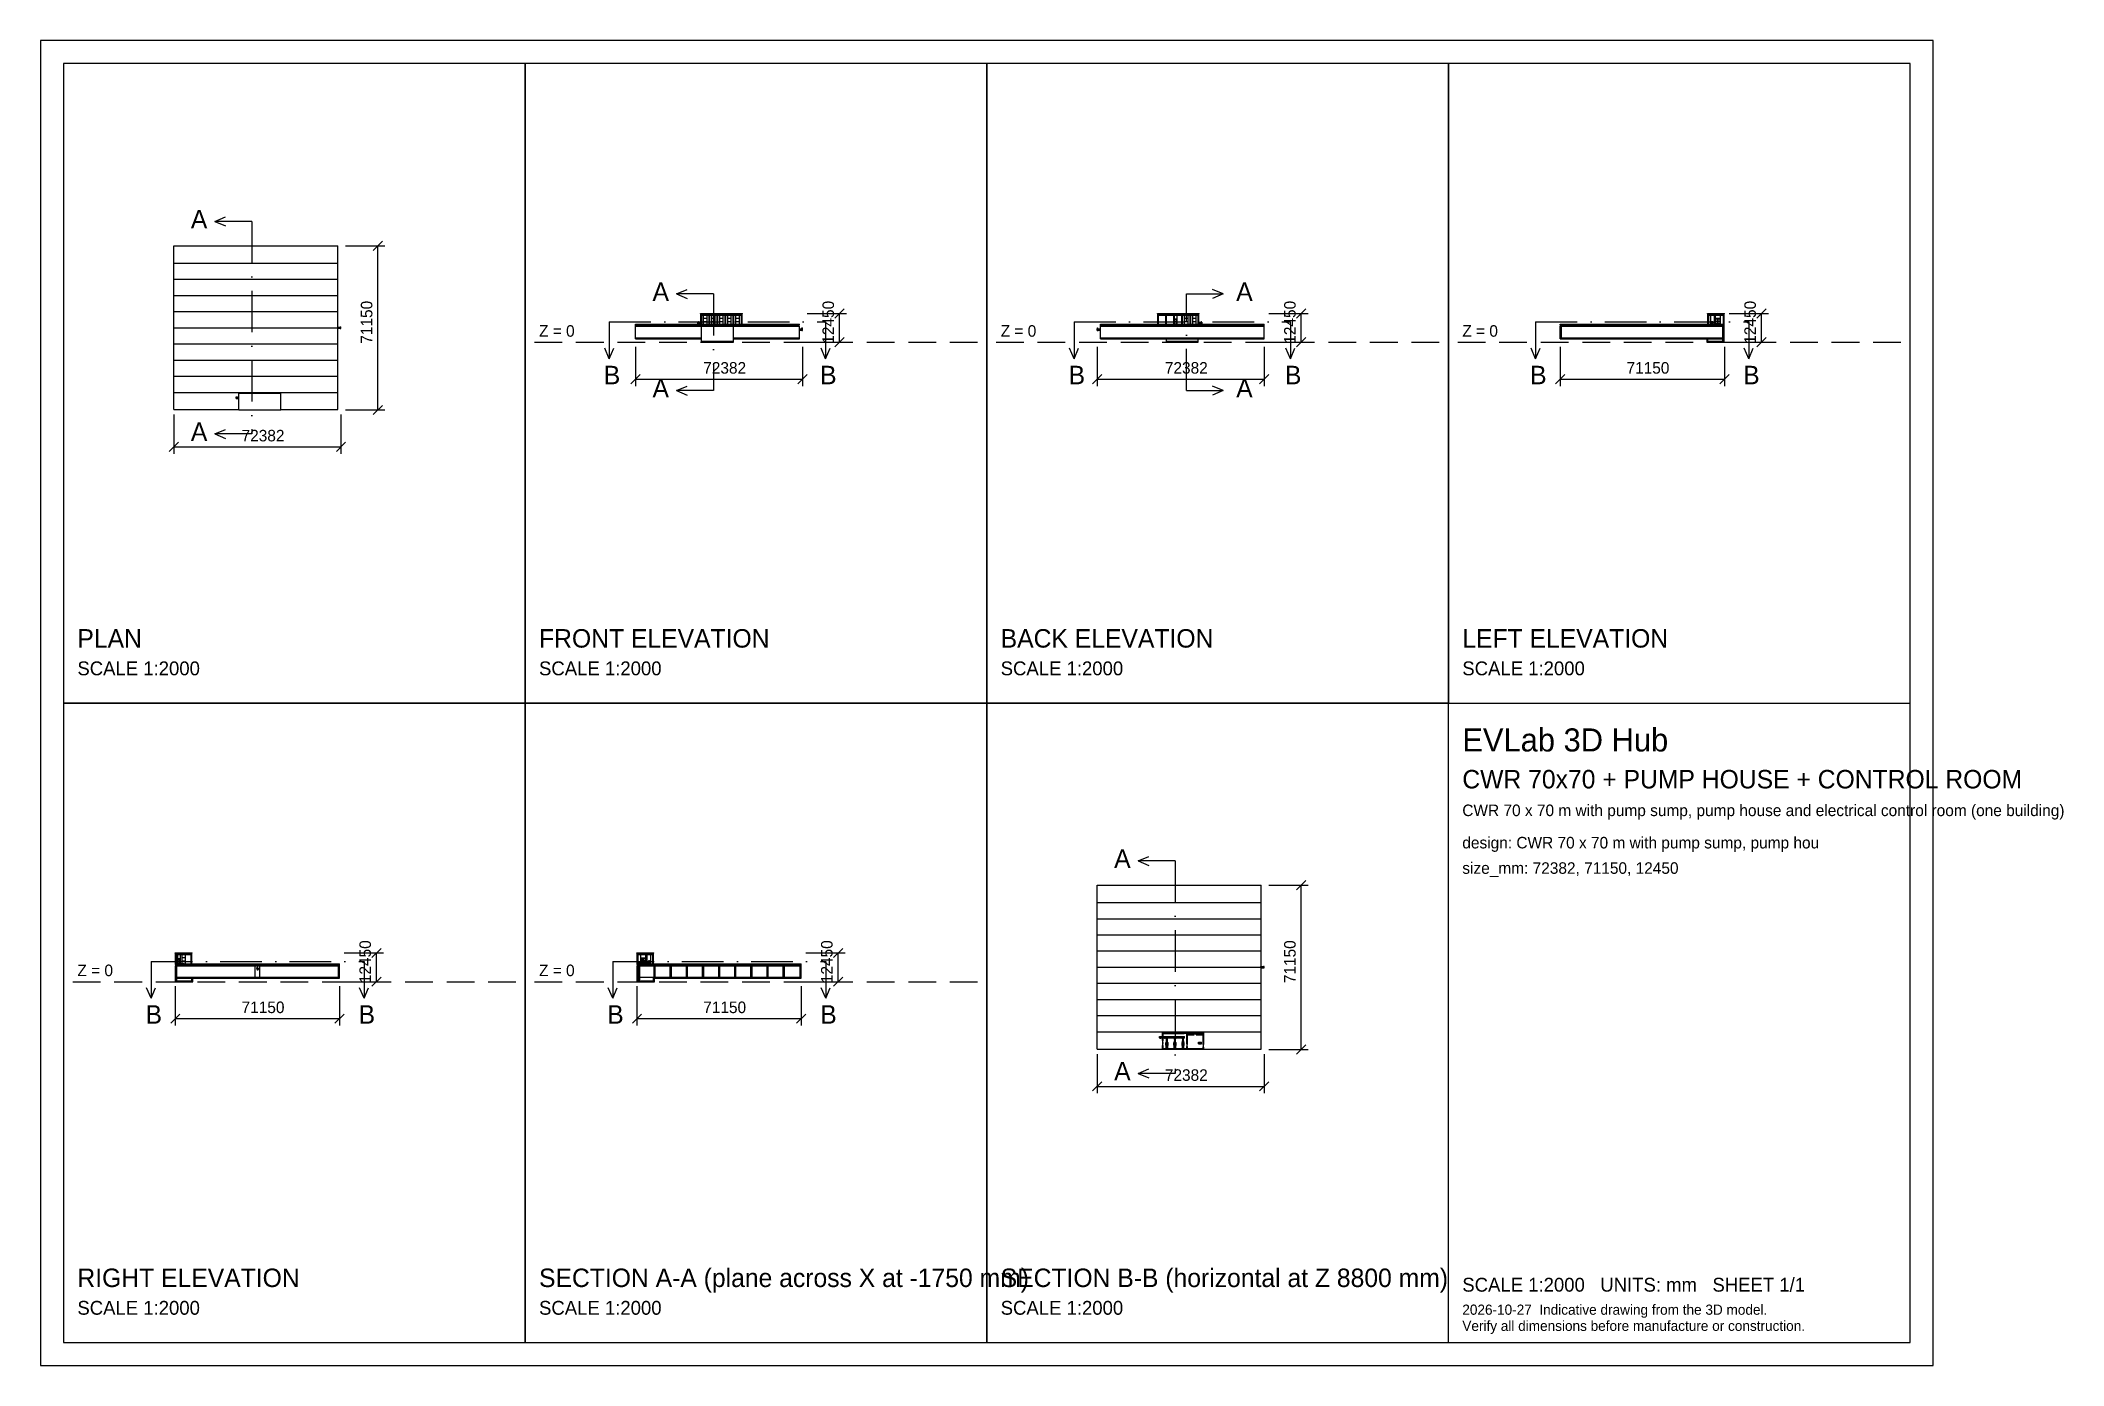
# Model space of a CAD drawing. Extents: x 10000 to 886466, y 10000 to 584000.
import ezdxf

# ---------------------------------------------------------------- set-up
doc = ezdxf.new("R2010")
doc.units = 0
doc.linetypes.add('DASHDOT', pattern=[30000, 18000, -6000, 0, -6000])
doc.linetypes.add('DASHED', pattern=[18000, 12000, -6000])
for name, color, linetype in [('A-CUT', 1, 'CONTINUOUS'), ('A-DIM', 5, 'CONTINUOUS'), ('A-FRAME', 8, 'CONTINUOUS'), ('A-GROUND', 8, 'DASHED'), ('A-HATCH', 3, 'CONTINUOUS'), ('A-SECT', 1, 'DASHDOT'), ('A-TEXT', 7, 'CONTINUOUS'), ('A-VIS', 7, 'CONTINUOUS')]:
    doc.layers.add(name, color=color, linetype=linetype)

msp = doc.modelspace()

# ---------------------------------------------------------------- texts
at = {"layer": 'A-DIM'}
for s, p in [('71150', (153790.75, 452625)), ('12450', (353790.75, 452625)), ('12450', (553790.75, 452625)), ('12450', (753175, 452625)), ('12450', (153175, 175625)), ('12450', (353175, 175625)), ('71150', (553790.75, 175625))]:
    msp.add_text(s, height=5000, rotation=90, dxfattribs=at).set_placement(p)
for s, p in [('72382', (297125, 439675)), ('72382', (497125, 439675)), ('71150', (697125, 439675)), ('72382', (97125, 410325)), ('71150', (97125, 162675)), ('71150', (297125, 162675)), ('72382', (497125, 133325))]:
    msp.add_text(s, height=5000, dxfattribs=at).set_placement(p)
at = {"layer": 'A-TEXT'}
for s, height, p in [('A', 8000, (75159.25, 502591.902)), ('A', 8000, (275159.25, 471186.396)), ('A', 8000, (528040.75, 471186.396)), ('Z = 0', 5000, (226000, 455675)), ('Z = 0', 5000, (426000, 455675)), ('Z = 0', 5000, (626000, 455675)), ('B', 8000, (254052.462, 435075)), ('B', 8000, (347766.038, 435075)), ('B', 8000, (455433.962, 435075)), ('B', 8000, (549147.538, 435075)), ('B', 8000, (655373.908, 435075)), ('B', 8000, (747676.092, 435075)), ('A', 8000, (275159.25, 429363.604)), ('A', 8000, (528040.75, 429363.604)), ('A', 8000, (75159.25, 410558.098)), ('PLAN', 8000, (26000, 321000)), ('FRONT ELEVATION', 8000, (226000, 321000)), ('BACK ELEVATION', 8000, (426000, 321000)), ('LEFT ELEVATION', 8000, (626000, 321000)), ('SCALE 1:2000', 6000, (26000, 309000)), ('SCALE 1:2000', 6000, (226000, 309000)), ('SCALE 1:2000', 6000, (426000, 309000)), ('SCALE 1:2000', 6000, (626000, 309000)), ('EVLab 3D Hub', 10000, (626000, 276000)), ('CWR 70x70 + PUMP HOUSE + CONTROL ROOM', 8000, (626000, 260000)), ('CWR 70 x 70 m with pump sump, pump house and electrical control room (one building)', 5000, (626000, 248000)), ('design: CWR 70 x 70 m with pump sump, pump hou', 5000, (626000, 234000)), ('A', 8000, (475159.25, 225591.902)), ('size_mm: 72382, 71150, 12450', 5000, (626000, 223000)), ('Z = 0', 5000, (26000, 178675)), ('Z = 0', 5000, (226000, 178675)), ('B', 8000, (55523.908, 158075)), ('B', 8000, (147826.092, 158075)), ('B', 8000, (255523.908, 158075)), ('B', 8000, (347826.092, 158075)), ('A', 8000, (475159.25, 133558.098)), ('RIGHT ELEVATION', 8000, (26000, 44000)), ('SECTION A-A (plane across X at -1750 mm)', 8000, (226000, 44000)), ('SECTION B-B (horizontal at Z 8800 mm)', 8000, (426000, 44000)), ('SCALE 1:2000   UNITS: mm   SHEET 1/1', 6000, (626000, 42000)), ('SCALE 1:2000', 6000, (26000, 32000)), ('SCALE 1:2000', 6000, (226000, 32000)), ('SCALE 1:2000', 6000, (426000, 32000)), ('2026-10-27  Indicative drawing from the 3D model.', 4400, (626000, 32000)), ('Verify all dimensions before manufacture or construction.', 4400, (626000, 25000))]:
    msp.add_text(s, height=height, dxfattribs=at).set_placement(p)

# ---------------------------------------------------------------- linework, layer by layer
at = {"layer": 'A-CUT'}
for p, q in [((268425, 188725), (275725, 188725)), ((268425, 188575), (268425, 188725)), ((268425, 188575), (275725, 188575)), ((268575, 186775), (268575, 188575)), ((268575, 188075), (268875, 188075)), ((268575, 186775), (268805, 186775)), ((268575, 183775), (268575, 185275)), ((268575, 185275), (268805, 185275)), ((268575, 184075), (339575, 184075)), ((268667, 185275), (268667, 186775)), ((268713, 185275), (268713, 186775)), ((268805, 186775), (268805, 188075)), ((268805, 184075), (268805, 185275)), ((268875, 188075), (268875, 188575)), ((269085, 184225), (269185, 184225)), ((269085, 184075), (269085, 184225)), ((269185, 184075), (269185, 184225)), ((269272, 177491.666), (269272, 184711.5)), ((269272, 184711.5), (269598, 184711.5)), ((269272, 184240), (269598, 184240)), ((269353.5, 184793), (269825, 184793)), ((269353.5, 184467), (269353.5, 184793)), ((269353.5, 184467), (269825, 184467)), ((269598, 177491.666), (269598, 184711.5)), ((269685, 184225), (269785, 184225)), ((269685, 184075), (269685, 184225)), ((269785, 184075), (269785, 184225)), ((269825, 184860), (270125, 184860)), ((269825, 184400), (269825, 184860)), ((269825, 184400), (270125, 184400)), ((269879, 185110), (270041, 185110)), ((269879, 184840), (269879, 185110)), ((269879, 184840), (270041, 184840)), ((270041, 184840), (270041, 185110)), ((270095, 184400), (270095, 184860)), ((270095, 184830), (270345, 184830)), ((270095, 184806), (270345, 184806)), ((270095, 184793), (271555, 184793)), ((270095, 184467), (271555, 184467)), ((270095, 184430), (270345, 184430)), ((270125, 184400), (270125, 184860)), ((270175, 184375), (271475, 184375)), ((270175, 184075), (270175, 184375)), ((270315, 184860), (270345, 184860)), ((270315, 184400), (270315, 184860)), ((270315, 184400), (271335, 184400)), ((270345, 184390), (270345, 184860)), ((270475, 184480), (270475, 184780)), ((270475, 184480), (271175, 184480)), ((270515, 185180), (270515, 186520)), ((270515, 186520), (271135, 186520)), ((270515, 185180), (271135, 185180)), ((270577, 184780), (270577, 185180)), ((271073, 184780), (271073, 185180)), ((271135, 185180), (271135, 186520)), ((271175, 184480), (271175, 184780)), ((271305, 184390), (271305, 184860)), ((271305, 184860), (271335, 184860)), ((271305, 184830), (271555, 184830)), ((271305, 184806), (271555, 184806)), ((271305, 184430), (271555, 184430)), ((271335, 184400), (271335, 184860)), ((271475, 184075), (271475, 184375)), ((271525, 184860), (272089, 184860)), ((271525, 184400), (271525, 184860)), ((271525, 184400), (272089, 184400)), ((271555, 184400), (271555, 184860)), ((271608.4, 184995), (271857.6, 184995)), ((271608.4, 184845), (271608.4, 184995)), ((271608.4, 184845), (271857.6, 184845)), ((271857.6, 184845), (271857.6, 184995)), ((271900, 185270), (272100, 185270)), ((271900, 185050), (271900, 185270)), ((271900, 185050), (272100, 185050)), ((271911, 184400), (271911, 185065)), ((271928.8, 184815), (272071.2, 184815)), ((272089, 184400), (272089, 185065)), ((272089, 184793), (272772.334, 184793)), ((272089, 184467), (272772.334, 184467)), ((272100, 185050), (272100, 185270)), ((272589, 184467), (272589, 184793)), ((272772.334, 184844.5), (272955.666, 184844.5)), ((272772.334, 184415.5), (272772.334, 184844.5)), ((272772.334, 184415.5), (272955.666, 184415.5)), ((272955.666, 184896), (273739, 184896)), ((272955.666, 184364), (272955.666, 184896)), ((272955.666, 184364), (273739, 184364)), ((273138.999, 184364), (273138.999, 184896)), ((273473, 184630), (273478.111, 184681.894)), ((273473, 184630), (273478.111, 184578.106)), ((273478.111, 184681.894), (273493.248, 184731.794)), ((273478.111, 184578.106), (273493.248, 184528.206)), ((273493.248, 184731.794), (273517.829, 184777.782)), ((273493.248, 184528.206), (273517.829, 184482.218)), ((273517.829, 184777.782), (273550.91, 184818.09)), ((273517.829, 184482.218), (273550.91, 184441.91)), ((273550.91, 184818.09), (273591.218, 184851.171)), ((273550.91, 184441.91), (273591.218, 184408.829)), ((273591.218, 184851.171), (273637.206, 184875.752)), ((273591.218, 184408.829), (273637.206, 184384.248)), ((273637.206, 184875.752), (273687.106, 184890.889)), ((273637.206, 184384.248), (273687.106, 184369.111)), ((273687.106, 184890.889), (273739, 184896)), ((273687.106, 184369.111), (273739, 184364)), ((273739, 184896), (273790.894, 184890.889)), ((273739, 184364), (273739, 184896)), ((273739, 184364), (273790.894, 184369.111)), ((273790.894, 184890.889), (273840.794, 184875.752)), ((273790.894, 184369.111), (273840.794, 184384.248)), ((273840.794, 184875.752), (273886.782, 184851.171)), ((273840.794, 184384.248), (273886.782, 184408.829)), ((273886.782, 184851.171), (273927.09, 184818.09)), ((273886.782, 184408.829), (273927.09, 184441.91)), ((273927.09, 184818.09), (273960.171, 184777.782)), ((273927.09, 184441.91), (273960.171, 184482.218)), ((273960.171, 184777.782), (273984.752, 184731.794)), ((273960.171, 184482.218), (273984.752, 184528.206)), ((273984.752, 184731.794), (273999.889, 184681.894)), ((273984.752, 184528.206), (273999.889, 184578.106)), ((273999.889, 184681.894), (274005, 184630)), ((273999.889, 184578.106), (274005, 184630)), ((275275, 188075), (275275, 188575)), ((275275, 188075), (275575, 188075)), ((275345, 186775), (275345, 188075)), ((275345, 186775), (275575, 186775)), ((275345, 185275), (275575, 185275)), ((275345, 184075), (275345, 185275)), ((275437, 185275), (275437, 186775)), ((275483, 185275), (275483, 186775)), ((275575, 186775), (275575, 188575)), ((275575, 184075), (275575, 185275)), ((275725, 188575), (275725, 188725)), ((276075, 183775), (276075, 184075)), ((283075, 183775), (283075, 184075)), ((290075, 183775), (290075, 184075)), ((297075, 183775), (297075, 184075)), ((304075, 183775), (304075, 184075)), ((311075, 183775), (311075, 184075)), ((318075, 183775), (318075, 184075)), ((325075, 183775), (325075, 184075)), ((332075, 183775), (332075, 184075)), ((339575, 183775), (339575, 184075)), ((268575, 183775), (339575, 183775)), ((268575, 176275), (268575, 183175)), ((268575, 183175), (269075, 183175)), ((268575, 176675), (275975, 176675)), ((268575, 176275), (275975, 176275)), ((268625, 183175), (268625, 183775)), ((269025, 183175), (269025, 183775)), ((269075, 176675), (269075, 183175)), ((269169, 177125), (269169, 177308.334)), ((269169, 177308.334), (269701, 177308.334)), ((269169, 177125), (269701, 177125)), ((269220.5, 177308.334), (269220.5, 177491.666)), ((269220.5, 177491.666), (269649.5, 177491.666)), ((269272, 180960), (269598, 180960)), ((269272, 177675), (269598, 177675)), ((269649.5, 177308.334), (269649.5, 177491.666)), ((269701, 177125), (269701, 177308.334)), ((275575, 178175), (339575, 178175)), ((275575, 176675), (275575, 178175)), ((275875, 183175), (275875, 183775)), ((275875, 183175), (276275, 183175)), ((275975, 176275), (275975, 178175)), ((275975, 177775), (339575, 177775)), ((276275, 183175), (276275, 183775)), ((282875, 183175), (282875, 183775)), ((282875, 183175), (283275, 183175)), ((283275, 183175), (283275, 183775)), ((289875, 183175), (289875, 183775)), ((289875, 183175), (290275, 183175)), ((290275, 183175), (290275, 183775)), ((296875, 183175), (296875, 183775)), ((296875, 183175), (297275, 183175)), ((297275, 183175), (297275, 183775)), ((303875, 183175), (303875, 183775)), ((303875, 183175), (304275, 183175)), ((304275, 183175), (304275, 183775)), ((310875, 183175), (310875, 183775)), ((310875, 183175), (311275, 183175)), ((311275, 183175), (311275, 183775)), ((317875, 183175), (317875, 183775)), ((317875, 183175), (318275, 183175)), ((318275, 183175), (318275, 183775)), ((324875, 183175), (324875, 183775)), ((324875, 183175), (325275, 183175)), ((325275, 183175), (325275, 183775)), ((331875, 183175), (331875, 183775)), ((331875, 183175), (332275, 183175)), ((332275, 183175), (332275, 183775)), ((339075, 183175), (339575, 183175)), ((339075, 178175), (339075, 183175)), ((339125, 183175), (339125, 183775)), ((339525, 183175), (339525, 183775)), ((339575, 177775), (339575, 183175)), ((495057.75, 152299), (495177.75, 152299)), ((495057.75, 152179), (495057.75, 152299)), ((495057.75, 152179), (495177.75, 152179)), ((495177.75, 152179), (495177.75, 152299)), ((496159.25, 150775), (496159.25, 154075)), ((496159.25, 154075), (505529.25, 154075)), ((496159.25, 153775), (496459.25, 153775)), ((496159.25, 152875), (496389.25, 152875)), ((496159.25, 151275), (496389.25, 151275)), ((496159.25, 150775), (496389.25, 150775)), ((496207.25, 154019), (496207.404, 154017.439)), ((496207.25, 153831), (496207.404, 153832.561)), ((496207.404, 154020.561), (496207.859, 154022.061)), ((496207.404, 154017.439), (496207.859, 154015.939)), ((496207.404, 153832.561), (496207.859, 153834.061)), ((496207.404, 153829.439), (496207.859, 153827.939)), ((496207.859, 154022.061), (496208.598, 154023.445)), ((496207.859, 154015.939), (496208.598, 154014.555)), ((496207.859, 153834.061), (496208.598, 153835.445)), ((496207.859, 153827.939), (496208.598, 153826.555)), ((496208.598, 154023.445), (496209.593, 154024.657)), ((496208.598, 154014.555), (496209.593, 154013.343)), ((496208.598, 153835.445), (496209.593, 153836.657)), ((496209.593, 154024.657), (496210.805, 154025.652)), ((496209.593, 154013.343), (496210.805, 154012.348)), ((496209.593, 153836.657), (496210.805, 153837.652)), ((496209.593, 153825.343), (496210.805, 153824.348)), ((496210.805, 154025.652), (496212.189, 154026.391)), ((496210.805, 154012.348), (496212.189, 154011.609)), ((496210.805, 153837.652), (496212.189, 153838.391)), ((496210.805, 153824.348), (496212.189, 153823.609)), ((496212.189, 154026.391), (496213.689, 154026.846)), ((496212.189, 154011.609), (496213.689, 154011.154)), ((496212.189, 153838.391), (496213.689, 153838.846)), ((496212.189, 153823.609), (496213.689, 153823.154)), ((496213.689, 154026.846), (496215.25, 154027)), ((496213.689, 154011.154), (496215.25, 154011)), ((496213.689, 153838.846), (496215.25, 153839)), ((496213.689, 153823.154), (496215.25, 153823)), ((496215.25, 154027), (496216.811, 154026.846)), ((496215.25, 154011), (496216.811, 154011.154)), ((496215.25, 153839), (496216.811, 153838.846)), ((496215.25, 153823), (496216.811, 153823.154)), ((496216.811, 154026.846), (496218.311, 154026.391)), ((496216.811, 153838.846), (496218.311, 153838.391)), ((496216.811, 153823.154), (496218.311, 153823.609)), ((496218.311, 154011.609), (496219.695, 154012.348)), ((496218.311, 153823.609), (496219.695, 153824.348)), ((496218.75, 149772), (496218.75, 149892)), ((496218.75, 149892), (496232.75, 149892)), ((496218.75, 149772), (496329.75, 149772)), ((496218.75, 149528), (496218.75, 149648)), ((496218.75, 149648), (496329.75, 149648)), ((496218.75, 149528), (496232.75, 149528)), ((496219.695, 154012.348), (496220.907, 154013.343)), ((496219.695, 153837.652), (496220.907, 153836.657)), ((496220.907, 154024.657), (496221.902, 154023.445)), ((496220.907, 154013.343), (496221.902, 154014.555)), ((496220.907, 153836.657), (496221.902, 153835.445)), ((496220.907, 153825.343), (496221.902, 153826.555)), ((496221.902, 154023.445), (496222.641, 154022.061)), ((496221.902, 154014.555), (496222.641, 154015.939)), ((496221.902, 153835.445), (496222.641, 153834.061)), ((496221.902, 153826.555), (496222.641, 153827.939)), ((496222.641, 154022.061), (496223.096, 154020.561)), ((496222.641, 154015.939), (496223.096, 154017.439)), ((496222.641, 153834.061), (496223.096, 153832.561)), ((496222.641, 153827.939), (496223.096, 153829.439)), ((496223.096, 154020.561), (496223.25, 154019)), ((496223.096, 154017.439), (496223.25, 154019)), ((496223.096, 153832.561), (496223.25, 153831)), ((496223.096, 153829.439), (496223.25, 153831)), ((496224.25, 150715), (496224.25, 150775)), ((496224.25, 150715), (496324.25, 150715)), ((496225.75, 149774), (496245.75, 149774)), ((496225.75, 149630), (496322.75, 149630)), ((496245.75, 149808), (496302.75, 149808)), ((496249.75, 150607), (496298.75, 150607)), ((496249.75, 149605), (496298.75, 149605)), ((496251.75, 148710), (496251.75, 150710)), ((496251.75, 149712), (496296.75, 149712)), ((496284.25, 149705), (496284.25, 149715)), ((496296.75, 148705), (496296.75, 150715)), ((496302.75, 149774), (496322.75, 149774)), ((496315.75, 149892), (496329.75, 149892)), ((496315.75, 149528), (496329.75, 149528)), ((496324.25, 150715), (496324.25, 150775)), ((496329.75, 149772), (496329.75, 149892)), ((496329.75, 149528), (496329.75, 149648)), ((496389.25, 150775), (496389.25, 153775)), ((496395.25, 154019), (496395.404, 154020.561)), ((496395.25, 154019), (496395.404, 154017.439)), ((496395.25, 153831), (496395.404, 153832.561)), ((496395.25, 153831), (496395.404, 153829.439)), ((496395.404, 154020.561), (496395.859, 154022.061)), ((496395.404, 154017.439), (496395.859, 154015.939)), ((496395.404, 153832.561), (496395.859, 153834.061)), ((496395.404, 153829.439), (496395.859, 153827.939)), ((496395.859, 154022.061), (496396.598, 154023.445)), ((496395.859, 154015.939), (496396.598, 154014.555)), ((496395.859, 153827.939), (496396.598, 153826.555)), ((496396.598, 154023.445), (496397.593, 154024.657)), ((496396.598, 153826.555), (496397.593, 153825.343)), ((496397.593, 154024.657), (496398.805, 154025.652)), ((496397.593, 154013.343), (496398.805, 154012.348)), ((496397.593, 153836.657), (496398.805, 153837.652)), ((496397.593, 153825.343), (496398.805, 153824.348)), ((496398.805, 154012.348), (496400.189, 154011.609)), ((496400.189, 154026.391), (496401.689, 154026.846)), ((496400.189, 154011.609), (496401.689, 154011.154)), ((496400.189, 153838.391), (496401.689, 153838.846)), ((496400.189, 153823.609), (496401.689, 153823.154)), ((496401.689, 154026.846), (496403.25, 154027)), ((496401.689, 153838.846), (496403.25, 153839)), ((496403.25, 154027), (496404.811, 154026.846)), ((496403.25, 153839), (496404.811, 153838.846)), ((496404.811, 154026.846), (496406.311, 154026.391)), ((496404.811, 153838.846), (496406.311, 153838.391)), ((496404.811, 153823.154), (496406.311, 153823.609)), ((496406.311, 154026.391), (496407.695, 154025.652)), ((496406.311, 154011.609), (496407.695, 154012.348)), ((496406.311, 153838.391), (496407.695, 153837.652)), ((496406.311, 153823.609), (496407.695, 153824.348)), ((496407.695, 154025.652), (496408.907, 154024.657)), ((496408.907, 154024.657), (496409.902, 154023.445)), ((496408.907, 154013.343), (496409.902, 154014.555)), ((496408.907, 153836.657), (496409.902, 153835.445)), ((496408.907, 153825.343), (496409.902, 153826.555)), ((496409.902, 154023.445), (496410.641, 154022.061)), ((496409.902, 154014.555), (496410.641, 154015.939)), ((496409.902, 153835.445), (496410.641, 153834.061)), ((496409.902, 153826.555), (496410.641, 153827.939)), ((496411.096, 154020.561), (496411.25, 154019)), ((496411.096, 153829.439), (496411.25, 153831)), ((496459.25, 153775), (496459.25, 154075)), ((496459.25, 153845), (499659.25, 153845)), ((496953.15, 152299), (497136.35, 152299)), ((496953.15, 152179), (496953.15, 152299)), ((496953.15, 152179), (497136.35, 152179)), ((497136.35, 152179), (497136.35, 152299)), ((497309.25, 153845), (497309.25, 154075)), ((497811.25, 149325), (497816.015, 149373.382)), ((497811.25, 149325), (497816.015, 149276.618)), ((497816.015, 149373.382), (497830.128, 149419.905)), ((497816.015, 149276.618), (497830.128, 149230.095)), ((497830.128, 149419.905), (497853.046, 149462.781)), ((497830.128, 149230.095), (497853.046, 149187.219)), ((497853.046, 149462.781), (497883.888, 149500.362)), ((497853.046, 149187.219), (497883.888, 149149.638)), ((497883.888, 149500.362), (497921.469, 149531.204)), ((497883.888, 149149.638), (497921.469, 149118.796)), ((497921.469, 149531.204), (497964.345, 149554.122)), ((497921.469, 149118.796), (497964.345, 149095.878)), ((497929.25, 150400), (497929.25, 150600)), ((497929.25, 150600), (498189.25, 150600)), ((497929.25, 150400), (498189.25, 150400)), ((497964.345, 149554.122), (498010.868, 149568.235)), ((497964.345, 149095.878), (498010.868, 149081.765)), ((498010.868, 149568.235), (498059.25, 149573)), ((498010.868, 149081.765), (498059.25, 149077)), ((498059.25, 149573), (498107.632, 149568.235)), ((498059.25, 149077), (498107.632, 149081.765)), ((498107.632, 149568.235), (498154.155, 149554.122)), ((498107.632, 149081.765), (498154.155, 149095.878)), ((498154.155, 149554.122), (498197.031, 149531.204)), ((498154.155, 149095.878), (498197.031, 149118.796)), ((498189.25, 150400), (498189.25, 150600)), ((498197.031, 149531.204), (498234.612, 149500.362)), ((498197.031, 149118.796), (498234.612, 149149.638)), ((498234.612, 149500.362), (498265.454, 149462.781)), ((498234.612, 149149.638), (498265.454, 149187.219)), ((498265.454, 149462.781), (498288.372, 149419.905)), ((498265.454, 149187.219), (498288.372, 149230.095)), ((498288.372, 149419.905), (498302.485, 149373.382)), ((498288.372, 149230.095), (498302.485, 149276.618)), ((498302.485, 149373.382), (498307.25, 149325)), ((498302.485, 149276.618), (498307.25, 149325)), ((498809.25, 153845), (498809.25, 154075)), ((499659.25, 153775), (499659.25, 154075)), ((499659.25, 153775), (499959.25, 153775)), ((499707.25, 154019), (499707.404, 154020.561)), ((499707.25, 153831), (499707.404, 153829.439)), ((499707.404, 154020.561), (499707.859, 154022.061)), ((499707.404, 154017.439), (499707.859, 154015.939)), ((499707.404, 153832.561), (499707.859, 153834.061)), ((499707.404, 153829.439), (499707.859, 153827.939)), ((499707.859, 154015.939), (499708.598, 154014.555)), ((499707.859, 153834.061), (499708.598, 153835.445)), ((499708.598, 154014.555), (499709.593, 154013.343)), ((499708.598, 153835.445), (499709.593, 153836.657)), ((499709.593, 154024.657), (499710.805, 154025.652)), ((499709.593, 154013.343), (499710.805, 154012.348)), ((499709.593, 153836.657), (499710.805, 153837.652)), ((499709.593, 153825.343), (499710.805, 153824.348)), ((499710.805, 154025.652), (499712.189, 154026.391)), ((499710.805, 154012.348), (499712.189, 154011.609)), ((499710.805, 153837.652), (499712.189, 153838.391)), ((499710.805, 153824.348), (499712.189, 153823.609)), ((499712.189, 154026.391), (499713.689, 154026.846)), ((499712.189, 154011.609), (499713.689, 154011.154)), ((499712.189, 153838.391), (499713.689, 153838.846)), ((499712.189, 153823.609), (499713.689, 153823.154)), ((499713.689, 154011.154), (499715.25, 154011)), ((499713.689, 153823.154), (499715.25, 153823)), ((499715.25, 154011), (499716.811, 154011.154)), ((499715.25, 153823), (499716.811, 153823.154)), ((499716.811, 154011.154), (499718.311, 154011.609)), ((499718.311, 154026.391), (499719.695, 154025.652)), ((499718.311, 154011.609), (499719.695, 154012.348)), ((499718.311, 153838.391), (499719.695, 153837.652)), ((499718.311, 153823.609), (499719.695, 153824.348)), ((499719.695, 154025.652), (499720.907, 154024.657)), ((499719.695, 154012.348), (499720.907, 154013.343)), ((499719.695, 153837.652), (499720.907, 153836.657)), ((499719.695, 153824.348), (499720.907, 153825.343)), ((499720.907, 154024.657), (499721.902, 154023.445)), ((499720.907, 154013.343), (499721.902, 154014.555)), ((499720.907, 153836.657), (499721.902, 153835.445)), ((499720.907, 153825.343), (499721.902, 153826.555)), ((499721.902, 154023.445), (499722.641, 154022.061)), ((499721.902, 154014.555), (499722.641, 154015.939)), ((499721.902, 153835.445), (499722.641, 153834.061)), ((499721.902, 153826.555), (499722.641, 153827.939)), ((499722.641, 154015.939), (499723.096, 154017.439)), ((499722.641, 153827.939), (499723.096, 153829.439)), ((499723.096, 154020.561), (499723.25, 154019)), ((499723.096, 154017.439), (499723.25, 154019)), ((499723.096, 153832.561), (499723.25, 153831)), ((499723.096, 153829.439), (499723.25, 153831)), ((499895.25, 154019), (499895.404, 154020.561)), ((499895.25, 153831), (499895.404, 153829.439)), ((499895.404, 154020.561), (499895.859, 154022.061)), ((499895.404, 154017.439), (499895.859, 154015.939)), ((499895.404, 153832.561), (499895.859, 153834.061)), ((499895.404, 153829.439), (499895.859, 153827.939)), ((499895.859, 154022.061), (499896.598, 154023.445)), ((499895.859, 154015.939), (499896.598, 154014.555)), ((499895.859, 153834.061), (499896.598, 153835.445)), ((499896.598, 154023.445), (499897.593, 154024.657)), ((499896.598, 154014.555), (499897.593, 154013.343)), ((499897.593, 154024.657), (499898.805, 154025.652)), ((499897.593, 154013.343), (499898.805, 154012.348)), ((499897.593, 153836.657), (499898.805, 153837.652)), ((499897.593, 153825.343), (499898.805, 153824.348)), ((499898.805, 154025.652), (499900.189, 154026.391)), ((499898.805, 153837.652), (499900.189, 153838.391)), ((499900.189, 154026.391), (499901.689, 154026.846)), ((499900.189, 154011.609), (499901.689, 154011.154)), ((499900.189, 153838.391), (499901.689, 153838.846)), ((499900.189, 153823.609), (499901.689, 153823.154)), ((499901.689, 154026.846), (499903.25, 154027)), ((499901.689, 154011.154), (499903.25, 154011)), ((499901.689, 153838.846), (499903.25, 153839)), ((499901.689, 153823.154), (499903.25, 153823)), ((499903.25, 154027), (499904.811, 154026.846)), ((499903.25, 154011), (499904.811, 154011.154)), ((499903.25, 153823), (499904.811, 153823.154)), ((499904.811, 154011.154), (499906.311, 154011.609)), ((499906.311, 154026.391), (499907.695, 154025.652)), ((499906.311, 154011.609), (499907.695, 154012.348)), ((499906.311, 153838.391), (499907.695, 153837.652)), ((499906.311, 153823.609), (499907.695, 153824.348)), ((499907.695, 154012.348), (499908.907, 154013.343)), ((499907.695, 153837.652), (499908.907, 153836.657)), ((499908.907, 154024.657), (499909.902, 154023.445)), ((499908.907, 154013.343), (499909.902, 154014.555)), ((499908.907, 153836.657), (499909.902, 153835.445)), ((499908.907, 153825.343), (499909.902, 153826.555)), ((499909.902, 154023.445), (499910.641, 154022.061)), ((499909.902, 154014.555), (499910.641, 154015.939)), ((499909.902, 153835.445), (499910.641, 153834.061)), ((499909.902, 153826.555), (499910.641, 153827.939)), ((499910.641, 154022.061), (499911.096, 154020.561)), ((499910.641, 154015.939), (499911.096, 154017.439)), ((499910.641, 153834.061), (499911.096, 153832.561)), ((499910.641, 153827.939), (499911.096, 153829.439)), ((499911.096, 154020.561), (499911.25, 154019)), ((499911.096, 154017.439), (499911.25, 154019)), ((499911.096, 153832.561), (499911.25, 153831)), ((499911.096, 153829.439), (499911.25, 153831)), ((499959.25, 153775), (499959.25, 154075)), ((499959.25, 153845), (503159.25, 153845)), ((500809.25, 153845), (500809.25, 154075)), ((501311.25, 149325), (501316.015, 149373.382)), ((501311.25, 149325), (501316.015, 149276.618)), ((501316.015, 149373.382), (501330.128, 149419.905)), ((501316.015, 149276.618), (501330.128, 149230.095)), ((501330.128, 149419.905), (501353.046, 149462.781)), ((501330.128, 149230.095), (501353.046, 149187.219)), ((501353.046, 149462.781), (501383.888, 149500.362)), ((501353.046, 149187.219), (501383.888, 149149.638)), ((501383.888, 149500.362), (501421.469, 149531.204)), ((501383.888, 149149.638), (501421.469, 149118.796)), ((501421.469, 149531.204), (501464.345, 149554.122)), ((501421.469, 149118.796), (501464.345, 149095.878)), ((501429.25, 150600), (501689.25, 150600)), ((501429.25, 150400), (501429.25, 150600)), ((501429.25, 150400), (501689.25, 150400)), ((501464.345, 149554.122), (501510.868, 149568.235)), ((501464.345, 149095.878), (501510.868, 149081.765)), ((501510.868, 149568.235), (501559.25, 149573)), ((501510.868, 149081.765), (501559.25, 149077)), ((501559.25, 149573), (501607.632, 149568.235)), ((501559.25, 149077), (501607.632, 149081.765)), ((501607.632, 149568.235), (501654.155, 149554.122)), ((501607.632, 149081.765), (501654.155, 149095.878)), ((501654.155, 149554.122), (501697.031, 149531.204)), ((501654.155, 149095.878), (501697.031, 149118.796)), ((501689.25, 150400), (501689.25, 150600)), ((501697.031, 149531.204), (501734.612, 149500.362)), ((501697.031, 149118.796), (501734.612, 149149.638)), ((501734.612, 149500.362), (501765.454, 149462.781)), ((501734.612, 149149.638), (501765.454, 149187.219)), ((501765.454, 149462.781), (501788.372, 149419.905)), ((501765.454, 149187.219), (501788.372, 149230.095)), ((501788.372, 149419.905), (501802.485, 149373.382)), ((501788.372, 149230.095), (501802.485, 149276.618)), ((501802.485, 149373.382), (501807.25, 149325)), ((501802.485, 149276.618), (501807.25, 149325)), ((502309.25, 153845), (502309.25, 154075)), ((503043.25, 152239), (503048.361, 152290.894)), ((503043.25, 152239), (503048.361, 152187.106)), ((503048.361, 152290.894), (503063.498, 152340.794)), ((503048.361, 152187.106), (503063.498, 152137.206)), ((503063.498, 152340.794), (503088.079, 152386.782)), ((503063.498, 152137.206), (503088.079, 152091.218)), ((503088.079, 152386.782), (503121.16, 152427.09)), ((503088.079, 152091.218), (503121.16, 152050.91)), ((503121.16, 152427.09), (503161.468, 152460.171)), ((503121.16, 152050.91), (503161.468, 152017.829)), ((503159.25, 153775), (503159.25, 154075)), ((503159.25, 153775), (503459.25, 153775)), ((503161.468, 152460.171), (503207.456, 152484.752)), ((503161.468, 152017.829), (503207.456, 151993.248)), ((503207.25, 154019), (503207.404, 154020.561)), ((503207.25, 154019), (503207.404, 154017.439)), ((503207.25, 153831), (503207.404, 153832.561)), ((503207.25, 153831), (503207.404, 153829.439)), ((503207.404, 154017.439), (503207.859, 154015.939)), ((503207.404, 153829.439), (503207.859, 153827.939)), ((503207.456, 152484.752), (503257.356, 152499.889)), ((503207.456, 151993.248), (503257.356, 151978.111)), ((503207.859, 153827.939), (503208.598, 153826.555)), ((503208.598, 154023.445), (503209.593, 154024.657)), ((503208.598, 153826.555), (503209.593, 153825.343)), ((503209.593, 154024.657), (503210.805, 154025.652)), ((503209.593, 154013.343), (503210.805, 154012.348)), ((503209.593, 153836.657), (503210.805, 153837.652)), ((503209.593, 153825.343), (503210.805, 153824.348)), ((503210.805, 154012.348), (503212.189, 154011.609)), ((503210.805, 153837.652), (503212.189, 153838.391)), ((503210.805, 153824.348), (503212.189, 153823.609)), ((503212.189, 154026.391), (503213.689, 154026.846)), ((503212.189, 154011.609), (503213.689, 154011.154)), ((503212.189, 153838.391), (503213.689, 153838.846)), ((503212.189, 153823.609), (503213.689, 153823.154)), ((503213.689, 154026.846), (503215.25, 154027)), ((503213.689, 154011.154), (503215.25, 154011)), ((503213.689, 153838.846), (503215.25, 153839)), ((503213.689, 153823.154), (503215.25, 153823)), ((503215.25, 154027), (503216.811, 154026.846)), ((503215.25, 154011), (503216.811, 154011.154)), ((503215.25, 153839), (503216.811, 153838.846)), ((503215.25, 153823), (503216.811, 153823.154)), ((503216.811, 154026.846), (503218.311, 154026.391)), ((503216.811, 154011.154), (503218.311, 154011.609)), ((503216.811, 153838.846), (503218.311, 153838.391)), ((503216.811, 153823.154), (503218.311, 153823.609)), ((503218.311, 154026.391), (503219.695, 154025.652)), ((503218.311, 154011.609), (503219.695, 154012.348)), ((503218.311, 153838.391), (503219.695, 153837.652)), ((503218.311, 153823.609), (503219.695, 153824.348)), ((503219.695, 154025.652), (503220.907, 154024.657)), ((503219.695, 153824.348), (503220.907, 153825.343)), ((503220.907, 154024.657), (503221.902, 154023.445)), ((503220.907, 154013.343), (503221.902, 154014.555)), ((503220.907, 153836.657), (503221.902, 153835.445)), ((503220.907, 153825.343), (503221.902, 153826.555)), ((503221.902, 154023.445), (503222.641, 154022.061)), ((503221.902, 154014.555), (503222.641, 154015.939)), ((503221.902, 153835.445), (503222.641, 153834.061)), ((503221.902, 153826.555), (503222.641, 153827.939)), ((503222.641, 154022.061), (503223.096, 154020.561)), ((503222.641, 154015.939), (503223.096, 154017.439)), ((503222.641, 153834.061), (503223.096, 153832.561)), ((503222.641, 153827.939), (503223.096, 153829.439)), ((503223.096, 154020.561), (503223.25, 154019)), ((503223.096, 154017.439), (503223.25, 154019)), ((503223.096, 153832.561), (503223.25, 153831)), ((503223.096, 153829.439), (503223.25, 153831)), ((503257.356, 152499.889), (503309.25, 152505)), ((503257.356, 151978.111), (503309.25, 151973)), ((503309.25, 152505), (503361.144, 152499.889)), ((503309.25, 151973), (503361.144, 151978.111)), ((503361.144, 152499.889), (503411.044, 152484.752)), ((503361.144, 151978.111), (503411.044, 151993.248)), ((503395.25, 154019), (503395.404, 154020.561)), ((503395.25, 154019), (503395.404, 154017.439)), ((503395.25, 153831), (503395.404, 153832.561)), ((503395.25, 153831), (503395.404, 153829.439)), ((503395.404, 154020.561), (503395.859, 154022.061)), ((503395.404, 153832.561), (503395.859, 153834.061)), ((503395.859, 153834.061), (503396.598, 153835.445)), ((503396.598, 154014.555), (503397.593, 154013.343)), ((503396.598, 153835.445), (503397.593, 153836.657)), ((503397.593, 154024.657), (503398.805, 154025.652)), ((503397.593, 154013.343), (503398.805, 154012.348)), ((503397.593, 153836.657), (503398.805, 153837.652)), ((503397.593, 153825.343), (503398.805, 153824.348)), ((503398.805, 154025.652), (503400.189, 154026.391)), ((503398.805, 153837.652), (503400.189, 153838.391)), ((503398.805, 153824.348), (503400.189, 153823.609)), ((503400.189, 154026.391), (503401.689, 154026.846)), ((503400.189, 154011.609), (503401.689, 154011.154)), ((503400.189, 153838.391), (503401.689, 153838.846)), ((503400.189, 153823.609), (503401.689, 153823.154)), ((503401.689, 154026.846), (503403.25, 154027)), ((503401.689, 154011.154), (503403.25, 154011)), ((503401.689, 153838.846), (503403.25, 153839)), ((503401.689, 153823.154), (503403.25, 153823)), ((503403.25, 154027), (503404.811, 154026.846)), ((503403.25, 154011), (503404.811, 154011.154)), ((503403.25, 153839), (503404.811, 153838.846)), ((503403.25, 153823), (503404.811, 153823.154)), ((503404.811, 154026.846), (503406.311, 154026.391)), ((503404.811, 154011.154), (503406.311, 154011.609)), ((503404.811, 153838.846), (503406.311, 153838.391)), ((503404.811, 153823.154), (503406.311, 153823.609)), ((503406.311, 154026.391), (503407.695, 154025.652)), ((503406.311, 154011.609), (503407.695, 154012.348)), ((503406.311, 153838.391), (503407.695, 153837.652)), ((503406.311, 153823.609), (503407.695, 153824.348)), ((503407.695, 154012.348), (503408.907, 154013.343)), ((503407.695, 153837.652), (503408.907, 153836.657)), ((503408.907, 154024.657), (503409.902, 154023.445)), ((503408.907, 154013.343), (503409.902, 154014.555)), ((503408.907, 153836.657), (503409.902, 153835.445)), ((503408.907, 153825.343), (503409.902, 153826.555)), ((503409.902, 154023.445), (503410.641, 154022.061)), ((503409.902, 154014.555), (503410.641, 154015.939)), ((503409.902, 153835.445), (503410.641, 153834.061)), ((503409.902, 153826.555), (503410.641, 153827.939)), ((503410.641, 154022.061), (503411.096, 154020.561)), ((503410.641, 154015.939), (503411.096, 154017.439)), ((503410.641, 153834.061), (503411.096, 153832.561)), ((503410.641, 153827.939), (503411.096, 153829.439)), ((503411.044, 152484.752), (503457.032, 152460.171)), ((503411.044, 151993.248), (503457.032, 152017.829)), ((503411.096, 154020.561), (503411.25, 154019)), ((503411.096, 154017.439), (503411.25, 154019)), ((503411.096, 153832.561), (503411.25, 153831)), ((503411.096, 153829.439), (503411.25, 153831)), ((503457.032, 152460.171), (503497.34, 152427.09)), ((503457.032, 152017.829), (503497.34, 152050.91)), ((503459.25, 153775), (503459.25, 154075)), ((503459.25, 153845), (505529.25, 153845)), ((503497.34, 152427.09), (503530.421, 152386.782)), ((503497.34, 152050.91), (503530.421, 152091.218)), ((503530.421, 152386.782), (503555.002, 152340.794)), ((503530.421, 152091.218), (503555.002, 152137.206)), ((503555.002, 152340.794), (503570.139, 152290.894)), ((503555.002, 152137.206), (503570.139, 152187.106)), ((503570.139, 152290.894), (503575.25, 152239)), ((503570.139, 152187.106), (503575.25, 152239)), ((504811.25, 149325), (504816.015, 149373.382)), ((504811.25, 149325), (504816.015, 149276.618)), ((504816.015, 149373.382), (504830.128, 149419.905)), ((504816.015, 149276.618), (504830.128, 149230.095)), ((504830.128, 149419.905), (504853.046, 149462.781)), ((504830.128, 149230.095), (504853.046, 149187.219)), ((504853.046, 149462.781), (504883.888, 149500.362)), ((504853.046, 149187.219), (504883.888, 149149.638)), ((504883.888, 149500.362), (504921.469, 149531.204)), ((504883.888, 149149.638), (504921.469, 149118.796)), ((504921.469, 149531.204), (504964.345, 149554.122)), ((504921.469, 149118.796), (504964.345, 149095.878)), ((504929.25, 150600), (505189.25, 150600)), ((504929.25, 150400), (504929.25, 150600)), ((504929.25, 150400), (505189.25, 150400)), ((504964.345, 149554.122), (505010.868, 149568.235)), ((504964.345, 149095.878), (505010.868, 149081.765)), ((505010.868, 149568.235), (505059.25, 149573)), ((505010.868, 149081.765), (505059.25, 149077)), ((505059.25, 149573), (505107.632, 149568.235)), ((505059.25, 149077), (505107.632, 149081.765)), ((505107.632, 149568.235), (505154.155, 149554.122)), ((505107.632, 149081.765), (505154.155, 149095.878)), ((505154.155, 149554.122), (505197.031, 149531.204)), ((505154.155, 149095.878), (505197.031, 149118.796)), ((505189.25, 150400), (505189.25, 150600)), ((505197.031, 149531.204), (505234.612, 149500.362)), ((505197.031, 149118.796), (505234.612, 149149.638)), ((505234.612, 149500.362), (505265.454, 149462.781)), ((505234.612, 149149.638), (505265.454, 149187.219)), ((505265.454, 149462.781), (505288.372, 149419.905)), ((505265.454, 149187.219), (505288.372, 149230.095)), ((505288.372, 149419.905), (505302.485, 149373.382)), ((505288.372, 149230.095), (505302.485, 149276.618)), ((505302.485, 149373.382), (505307.25, 149325)), ((505302.485, 149276.618), (505307.25, 149325)), ((505529.25, 153845), (505529.25, 154075)), ((505529.25, 154010), (505589.25, 154010)), ((505529.25, 153910), (505774.25, 153910)), ((505589.25, 153910), (505589.25, 154010)), ((505589.25, 153937.5), (506599.25, 153937.5)), ((505594.25, 153982.5), (506594.25, 153982.5)), ((505594.25, 153970), (505597.25, 153970)), ((505607.25, 153922.5), (505607.25, 153937.5)), ((505654.25, 154015.5), (505774.25, 154015.5)), ((505654.25, 153904.5), (505654.25, 154015.5)), ((505672.25, 153988.5), (505672.25, 154008.5)), ((505672.25, 153911.5), (505672.25, 153931.5)), ((505690.25, 153931.5), (505690.25, 153988.5)), ((505774.25, 154001.5), (505774.25, 154015.5)), ((505774.25, 153904.5), (505774.25, 153918.5)), ((506581.25, 153922.5), (506659.25, 153922.5)), ((506599.25, 153910), (506599.25, 154010)), ((506599.25, 154010), (506659.25, 154010)), ((506659.25, 154075), (513959.25, 154075)), ((506659.25, 153775), (506659.25, 154075)), ((506659.25, 153775), (506959.25, 153775)), ((506694.25, 149305), (506694.25, 153775)), ((506694.25, 149305), (506924.25, 149305)), ((506707.25, 154019), (506707.404, 154017.439)), ((506707.25, 153831), (506707.404, 153832.561)), ((506707.404, 154020.561), (506707.859, 154022.061)), ((506707.404, 154017.439), (506707.859, 154015.939)), ((506707.404, 153832.561), (506707.859, 153834.061)), ((506707.404, 153829.439), (506707.859, 153827.939)), ((506707.859, 154022.061), (506708.598, 154023.445)), ((506707.859, 154015.939), (506708.598, 154014.555)), ((506707.859, 153827.939), (506708.598, 153826.555)), ((506708.598, 154023.445), (506709.593, 154024.657)), ((506708.598, 154014.555), (506709.593, 154013.343)), ((506709.593, 154024.657), (506710.805, 154025.652)), ((506709.593, 154013.343), (506710.805, 154012.348)), ((506709.593, 153836.657), (506710.805, 153837.652)), ((506709.593, 153825.343), (506710.805, 153824.348)), ((506710.805, 154012.348), (506712.189, 154011.609)), ((506710.805, 153824.348), (506712.189, 153823.609)), ((506712.189, 154026.391), (506713.689, 154026.846)), ((506712.189, 154011.609), (506713.689, 154011.154)), ((506712.189, 153838.391), (506713.689, 153838.846)), ((506712.189, 153823.609), (506713.689, 153823.154)), ((506713.689, 154026.846), (506715.25, 154027)), ((506713.689, 154011.154), (506715.25, 154011)), ((506713.689, 153838.846), (506715.25, 153839)), ((506713.689, 153823.154), (506715.25, 153823)), ((506715.25, 154027), (506716.811, 154026.846)), ((506715.25, 154011), (506716.811, 154011.154)), ((506715.25, 153839), (506716.811, 153838.846)), ((506716.811, 154026.846), (506718.311, 154026.391)), ((506718.311, 154026.391), (506719.695, 154025.652)), ((506718.311, 154011.609), (506719.695, 154012.348)), ((506718.311, 153838.391), (506719.695, 153837.652)), ((506718.311, 153823.609), (506719.695, 153824.348)), ((506719.695, 154025.652), (506720.907, 154024.657)), ((506719.695, 153824.348), (506720.907, 153825.343)), ((506720.907, 154024.657), (506721.902, 154023.445)), ((506720.907, 154013.343), (506721.902, 154014.555)), ((506720.907, 153836.657), (506721.902, 153835.445)), ((506720.907, 153825.343), (506721.902, 153826.555)), ((506721.902, 154023.445), (506722.641, 154022.061)), ((506721.902, 154014.555), (506722.641, 154015.939)), ((506721.902, 153835.445), (506722.641, 153834.061)), ((506721.902, 153826.555), (506722.641, 153827.939)), ((506722.641, 154022.061), (506723.096, 154020.561)), ((506722.641, 154015.939), (506723.096, 154017.439)), ((506722.641, 153834.061), (506723.096, 153832.561)), ((506722.641, 153827.939), (506723.096, 153829.439)), ((506723.096, 154020.561), (506723.25, 154019)), ((506723.096, 154017.439), (506723.25, 154019)), ((506723.096, 153832.561), (506723.25, 153831)), ((506723.096, 153829.439), (506723.25, 153831)), ((506753.75, 149180), (506864.75, 149180)), ((506753.75, 149060), (506767.75, 149060)), ((506759.25, 149245), (506759.25, 149305)), ((506759.25, 149245), (506859.25, 149245)), ((506760.75, 149162), (506780.75, 149162)), ((506767.75, 149060), (506767.75, 149180)), ((506771.75, 149227), (506786.75, 149227)), ((506780.75, 149144), (506837.75, 149144)), ((506786.75, 148235), (506786.75, 149245)), ((506819.25, 149237), (506819.25, 149240)), ((506831.75, 148240), (506831.75, 149240)), ((506837.75, 149162), (506857.75, 149162)), ((506850.75, 149060), (506864.75, 149060)), ((506859.25, 149245), (506859.25, 149305)), ((506864.75, 149060), (506864.75, 149180)), ((506895.25, 154019), (506895.404, 154017.439)), ((506895.25, 153831), (506895.404, 153832.561)), ((506895.404, 154020.561), (506895.859, 154022.061)), ((506895.404, 154017.439), (506895.859, 154015.939)), ((506895.404, 153832.561), (506895.859, 153834.061)), ((506895.404, 153829.439), (506895.859, 153827.939)), ((506895.859, 154022.061), (506896.598, 154023.445)), ((506895.859, 153827.939), (506896.598, 153826.555)), ((506896.598, 154023.445), (506897.593, 154024.657)), ((506896.598, 153826.555), (506897.593, 153825.343)), ((506897.593, 154024.657), (506898.805, 154025.652)), ((506897.593, 154013.343), (506898.805, 154012.348)), ((506897.593, 153836.657), (506898.805, 153837.652)), ((506897.593, 153825.343), (506898.805, 153824.348)), ((506898.805, 154025.652), (506900.189, 154026.391)), ((506898.805, 154012.348), (506900.189, 154011.609)), ((506898.805, 153837.652), (506900.189, 153838.391)), ((506898.805, 153824.348), (506900.189, 153823.609)), ((506900.189, 154026.391), (506901.689, 154026.846)), ((506900.189, 154011.609), (506901.689, 154011.154)), ((506900.189, 153838.391), (506901.689, 153838.846)), ((506900.189, 153823.609), (506901.689, 153823.154)), ((506901.689, 154026.846), (506903.25, 154027)), ((506901.689, 153838.846), (506903.25, 153839)), ((506903.25, 154027), (506904.811, 154026.846)), ((506903.25, 153839), (506904.811, 153838.846)), ((506904.811, 154026.846), (506906.311, 154026.391)), ((506906.311, 154026.391), (506907.695, 154025.652)), ((506906.311, 154011.609), (506907.695, 154012.348)), ((506906.311, 153838.391), (506907.695, 153837.652)), ((506906.311, 153823.609), (506907.695, 153824.348)), ((506907.695, 154025.652), (506908.907, 154024.657)), ((506907.695, 154012.348), (506908.907, 154013.343)), ((506907.695, 153837.652), (506908.907, 153836.657)), ((506907.695, 153824.348), (506908.907, 153825.343)), ((506908.907, 154024.657), (506909.902, 154023.445)), ((506908.907, 154013.343), (506909.902, 154014.555)), ((506908.907, 153836.657), (506909.902, 153835.445)), ((506908.907, 153825.343), (506909.902, 153826.555)), ((506909.902, 154023.445), (506910.641, 154022.061)), ((506909.902, 154014.555), (506910.641, 154015.939)), ((506909.902, 153835.445), (506910.641, 153834.061)), ((506909.902, 153826.555), (506910.641, 153827.939)), ((506910.641, 154022.061), (506911.096, 154020.561)), ((506910.641, 153834.061), (506911.096, 153832.561)), ((506911.096, 154020.561), (506911.25, 154019)), ((506911.096, 154017.439), (506911.25, 154019)), ((506911.096, 153832.561), (506911.25, 153831)), ((506911.096, 153829.439), (506911.25, 153831)), ((506924.25, 149305), (506924.25, 153775)), ((506959.25, 153775), (506959.25, 154075)), ((506959.25, 153845), (510159.25, 153845)), ((507159.25, 153245), (507159.25, 153845)), ((507159.25, 153245), (507959.25, 153245)), ((507959.25, 153245), (507959.25, 153845)), ((508059.25, 153245), (508059.25, 153845)), ((508059.25, 153245), (508859.25, 153245)), ((508859.25, 153245), (508859.25, 153845)), ((508959.25, 153245), (508959.25, 153845)), ((508959.25, 153245), (509759.25, 153245)), ((509759.25, 153245), (509759.25, 153845)), ((510159.25, 153775), (510159.25, 154075)), ((510159.25, 153775), (510459.25, 153775)), ((510207.25, 154019), (510207.404, 154020.561)), ((510207.25, 154019), (510207.404, 154017.439)), ((510207.25, 153831), (510207.404, 153832.561)), ((510207.25, 153831), (510207.404, 153829.439)), ((510207.404, 154020.561), (510207.859, 154022.061)), ((510207.404, 154017.439), (510207.859, 154015.939)), ((510207.404, 153832.561), (510207.859, 153834.061)), ((510207.404, 153829.439), (510207.859, 153827.939)), ((510207.859, 154022.061), (510208.598, 154023.445)), ((510207.859, 154015.939), (510208.598, 154014.555)), ((510207.859, 153834.061), (510208.598, 153835.445)), ((510208.598, 154014.555), (510209.593, 154013.343)), ((510208.598, 153835.445), (510209.593, 153836.657)), ((510209.593, 154024.657), (510210.805, 154025.652)), ((510209.593, 154013.343), (510210.805, 154012.348)), ((510209.593, 153836.657), (510210.805, 153837.652)), ((510209.593, 153825.343), (510210.805, 153824.348)), ((510210.805, 154025.652), (510212.189, 154026.391)), ((510212.189, 154026.391), (510213.689, 154026.846)), ((510212.189, 154011.609), (510213.689, 154011.154)), ((510212.189, 153838.391), (510213.689, 153838.846)), ((510212.189, 153823.609), (510213.689, 153823.154)), ((510213.689, 154011.154), (510215.25, 154011)), ((510213.689, 153823.154), (510215.25, 153823)), ((510215.25, 154011), (510216.811, 154011.154)), ((510215.25, 153823), (510216.811, 153823.154)), ((510216.811, 154011.154), (510218.311, 154011.609)), ((510216.811, 153838.846), (510218.311, 153838.391)), ((510216.811, 153823.154), (510218.311, 153823.609)), ((510218.311, 154026.391), (510219.695, 154025.652)), ((510218.311, 154011.609), (510219.695, 154012.348)), ((510218.311, 153838.391), (510219.695, 153837.652)), ((510218.311, 153823.609), (510219.695, 153824.348)), ((510219.695, 154012.348), (510220.907, 154013.343)), ((510220.907, 154024.657), (510221.902, 154023.445)), ((510220.907, 154013.343), (510221.902, 154014.555)), ((510220.907, 153836.657), (510221.902, 153835.445)), ((510220.907, 153825.343), (510221.902, 153826.555)), ((510221.902, 154023.445), (510222.641, 154022.061)), ((510221.902, 154014.555), (510222.641, 154015.939)), ((510221.902, 153835.445), (510222.641, 153834.061)), ((510221.902, 153826.555), (510222.641, 153827.939)), ((510223.096, 154017.439), (510223.25, 154019)), ((510223.096, 153832.561), (510223.25, 153831)), ((510395.25, 154019), (510395.404, 154020.561)), ((510395.25, 153831), (510395.404, 153829.439)), ((510395.404, 154020.561), (510395.859, 154022.061)), ((510395.404, 154017.439), (510395.859, 154015.939)), ((510395.404, 153832.561), (510395.859, 153834.061)), ((510395.404, 153829.439), (510395.859, 153827.939)), ((510395.859, 154022.061), (510396.598, 154023.445)), ((510395.859, 154015.939), (510396.598, 154014.555)), ((510395.859, 153834.061), (510396.598, 153835.445)), ((510395.859, 153827.939), (510396.598, 153826.555)), ((510396.598, 154023.445), (510397.593, 154024.657)), ((510396.598, 154014.555), (510397.593, 154013.343)), ((510396.598, 153826.555), (510397.593, 153825.343)), ((510397.593, 154024.657), (510398.805, 154025.652)), ((510397.593, 154013.343), (510398.805, 154012.348)), ((510397.593, 153836.657), (510398.805, 153837.652)), ((510397.593, 153825.343), (510398.805, 153824.348)), ((510398.805, 154025.652), (510400.189, 154026.391)), ((510398.805, 154012.348), (510400.189, 154011.609)), ((510398.805, 153837.652), (510400.189, 153838.391)), ((510398.805, 153824.348), (510400.189, 153823.609)), ((510400.189, 154026.391), (510401.689, 154026.846)), ((510400.189, 154011.609), (510401.689, 154011.154)), ((510400.189, 153838.391), (510401.689, 153838.846)), ((510400.189, 153823.609), (510401.689, 153823.154)), ((510401.689, 154026.846), (510403.25, 154027)), ((510401.689, 154011.154), (510403.25, 154011)), ((510401.689, 153838.846), (510403.25, 153839)), ((510401.689, 153823.154), (510403.25, 153823)), ((510403.25, 154027), (510404.811, 154026.846)), ((510403.25, 154011), (510404.811, 154011.154)), ((510403.25, 153839), (510404.811, 153838.846)), ((510403.25, 153823), (510404.811, 153823.154)), ((510404.811, 154011.154), (510406.311, 154011.609)), ((510404.811, 153838.846), (510406.311, 153838.391)), ((510404.811, 153823.154), (510406.311, 153823.609)), ((510406.311, 154026.391), (510407.695, 154025.652)), ((510406.311, 153838.391), (510407.695, 153837.652)), ((510407.695, 154025.652), (510408.907, 154024.657)), ((510407.695, 153824.348), (510408.907, 153825.343)), ((510408.907, 154024.657), (510409.902, 154023.445)), ((510408.907, 154013.343), (510409.902, 154014.555)), ((510408.907, 153836.657), (510409.902, 153835.445)), ((510408.907, 153825.343), (510409.902, 153826.555)), ((510409.902, 154023.445), (510410.641, 154022.061)), ((510409.902, 154014.555), (510410.641, 154015.939)), ((510409.902, 153835.445), (510410.641, 153834.061)), ((510409.902, 153826.555), (510410.641, 153827.939)), ((510410.641, 154022.061), (510411.096, 154020.561)), ((510410.641, 154015.939), (510411.096, 154017.439)), ((510410.641, 153834.061), (510411.096, 153832.561)), ((510410.641, 153827.939), (510411.096, 153829.439)), ((510411.096, 154020.561), (510411.25, 154019)), ((510411.096, 154017.439), (510411.25, 154019)), ((510411.096, 153832.561), (510411.25, 153831)), ((510411.096, 153829.439), (510411.25, 153831)), ((510459.25, 153775), (510459.25, 154075)), ((510459.25, 153845), (513659.25, 153845)), ((510759.25, 153245), (510759.25, 153845)), ((510759.25, 153245), (511559.25, 153245)), ((511559.25, 153245), (511559.25, 153845)), ((511659.25, 153245), (511659.25, 153845)), ((511659.25, 153245), (512459.25, 153245)), ((512459.25, 153245), (512459.25, 153845)), ((512559.25, 153245), (512559.25, 153845)), ((512559.25, 153245), (513359.25, 153245)), ((513359.25, 153245), (513359.25, 153845)), ((513659.25, 153775), (513659.25, 154075)), ((513659.25, 153775), (513959.25, 153775)), ((513707.25, 154019), (513707.404, 154020.561)), ((513707.25, 154019), (513707.404, 154017.439)), ((513707.25, 153831), (513707.404, 153832.561)), ((513707.25, 153831), (513707.404, 153829.439)), ((513707.404, 154020.561), (513707.859, 154022.061)), ((513707.404, 154017.439), (513707.859, 154015.939)), ((513707.404, 153832.561), (513707.859, 153834.061)), ((513707.404, 153829.439), (513707.859, 153827.939)), ((513707.859, 153834.061), (513708.598, 153835.445)), ((513707.859, 153827.939), (513708.598, 153826.555)), ((513708.598, 154023.445), (513709.593, 154024.657)), ((513708.598, 153826.555), (513709.593, 153825.343)), ((513709.593, 154024.657), (513710.805, 154025.652)), ((513709.593, 154013.343), (513710.805, 154012.348)), ((513709.593, 153836.657), (513710.805, 153837.652)), ((513709.593, 153825.343), (513710.805, 153824.348)), ((513710.805, 154025.652), (513712.189, 154026.391)), ((513710.805, 153837.652), (513712.189, 153838.391)), ((513710.805, 153824.348), (513712.189, 153823.609)), ((513712.189, 154026.391), (513713.689, 154026.846)), ((513712.189, 154011.609), (513713.689, 154011.154)), ((513712.189, 153838.391), (513713.689, 153838.846)), ((513712.189, 153823.609), (513713.689, 153823.154)), ((513713.689, 154026.846), (513715.25, 154027)), ((513713.689, 154011.154), (513715.25, 154011)), ((513713.689, 153838.846), (513715.25, 153839)), ((513713.689, 153823.154), (513715.25, 153823)), ((513715.25, 154027), (513716.811, 154026.846)), ((513715.25, 154011), (513716.811, 154011.154)), ((513715.25, 153839), (513716.811, 153838.846)), ((513715.25, 153823), (513716.811, 153823.154)), ((513716.811, 154026.846), (513718.311, 154026.391)), ((513716.811, 153823.154), (513718.311, 153823.609)), ((513718.311, 154026.391), (513719.695, 154025.652)), ((513718.311, 154011.609), (513719.695, 154012.348)), ((513718.311, 153838.391), (513719.695, 153837.652)), ((513718.311, 153823.609), (513719.695, 153824.348)), ((513719.695, 154012.348), (513720.907, 154013.343)), ((513719.695, 153837.652), (513720.907, 153836.657)), ((513720.907, 154024.657), (513721.902, 154023.445)), ((513720.907, 154013.343), (513721.902, 154014.555)), ((513720.907, 153836.657), (513721.902, 153835.445)), ((513720.907, 153825.343), (513721.902, 153826.555)), ((513721.902, 154023.445), (513722.641, 154022.061)), ((513721.902, 154014.555), (513722.641, 154015.939)), ((513721.902, 153826.555), (513722.641, 153827.939)), ((513722.641, 154022.061), (513723.096, 154020.561)), ((513722.641, 154015.939), (513723.096, 154017.439)), ((513722.641, 153834.061), (513723.096, 153832.561)), ((513722.641, 153827.939), (513723.096, 153829.439)), ((513723.096, 154020.561), (513723.25, 154019)), ((513723.096, 154017.439), (513723.25, 154019)), ((513723.096, 153832.561), (513723.25, 153831)), ((513723.096, 153829.439), (513723.25, 153831)), ((513729.25, 149105), (513729.25, 153775)), ((513729.25, 151405), (513959.25, 151405)), ((513729.25, 149905), (513959.25, 149905)), ((513729.25, 149105), (513959.25, 149105)), ((513794.25, 149045), (513794.25, 149105)), ((513794.25, 149045), (513894.25, 149045)), ((513806.75, 149027), (513854.25, 149027)), ((513821.75, 148035), (513821.75, 149045)), ((513854.25, 149037), (513854.25, 149040)), ((513866.75, 148040), (513866.75, 149040)), ((513894.25, 149045), (513894.25, 149105)), ((513895.25, 154019), (513895.404, 154020.561)), ((513895.25, 154019), (513895.404, 154017.439)), ((513895.25, 153831), (513895.404, 153832.561)), ((513895.25, 153831), (513895.404, 153829.439)), ((513895.404, 154020.561), (513895.859, 154022.061)), ((513895.404, 154017.439), (513895.859, 154015.939)), ((513895.404, 153832.561), (513895.859, 153834.061)), ((513895.404, 153829.439), (513895.859, 153827.939)), ((513895.859, 154015.939), (513896.598, 154014.555)), ((513895.859, 153834.061), (513896.598, 153835.445)), ((513896.598, 154014.555), (513897.593, 154013.343)), ((513896.598, 153835.445), (513897.593, 153836.657)), ((513897.593, 154013.343), (513898.805, 154012.348)), ((513897.593, 153836.657), (513898.805, 153837.652)), ((513897.593, 153825.343), (513898.805, 153824.348)), ((513898.805, 154025.652), (513900.189, 154026.391)), ((513898.805, 153837.652), (513900.189, 153838.391)), ((513900.189, 154026.391), (513901.689, 154026.846)), ((513900.189, 154011.609), (513901.689, 154011.154)), ((513900.189, 153838.391), (513901.689, 153838.846)), ((513900.189, 153823.609), (513901.689, 153823.154)), ((513901.689, 154026.846), (513903.25, 154027)), ((513901.689, 154011.154), (513903.25, 154011)), ((513901.689, 153838.846), (513903.25, 153839)), ((513901.689, 153823.154), (513903.25, 153823)), ((513903.25, 154027), (513904.811, 154026.846)), ((513903.25, 154011), (513904.811, 154011.154)), ((513903.25, 153839), (513904.811, 153838.846)), ((513904.811, 154026.846), (513906.311, 154026.391)), ((513904.811, 153823.154), (513906.311, 153823.609)), ((513906.311, 154026.391), (513907.695, 154025.652)), ((513906.311, 153838.391), (513907.695, 153837.652)), ((513907.695, 154025.652), (513908.907, 154024.657)), ((513907.695, 154012.348), (513908.907, 154013.343)), ((513907.695, 153824.348), (513908.907, 153825.343)), ((513908.907, 154024.657), (513909.902, 154023.445)), ((513908.907, 154013.343), (513909.902, 154014.555)), ((513908.907, 153836.657), (513909.902, 153835.445)), ((513908.907, 153825.343), (513909.902, 153826.555)), ((513909.902, 154023.445), (513910.641, 154022.061)), ((513909.902, 154014.555), (513910.641, 154015.939)), ((513909.902, 153835.445), (513910.641, 153834.061)), ((513909.902, 153826.555), (513910.641, 153827.939)), ((513911.096, 154020.561), (513911.25, 154019)), ((513911.096, 154017.439), (513911.25, 154019)), ((513911.096, 153832.561), (513911.25, 153831)), ((513911.096, 153829.439), (513911.25, 153831)), ((513959.25, 149105), (513959.25, 154075)), ((496159.25, 147075), (496159.25, 148645)), ((496159.25, 148645), (496389.25, 148645)), ((496159.25, 147375), (496459.25, 147375)), ((496159.25, 147075), (513959.25, 147075)), ((496207.25, 147319), (496207.404, 147320.561)), ((496207.25, 147319), (496207.404, 147317.439)), ((496207.859, 147322.061), (496208.598, 147323.445)), ((496207.859, 147315.939), (496208.598, 147314.555)), ((496207.859, 147127.939), (496208.598, 147126.555)), ((496208.598, 147323.445), (496209.593, 147324.657)), ((496208.598, 147135.445), (496209.593, 147136.657)), ((496208.598, 147126.555), (496209.593, 147125.343)), ((496209.593, 147324.657), (496210.805, 147325.652)), ((496209.593, 147313.343), (496210.805, 147312.348)), ((496209.593, 147136.657), (496210.805, 147137.652)), ((496209.593, 147125.343), (496210.805, 147124.348)), ((496210.805, 147325.652), (496212.189, 147326.391)), ((496210.805, 147312.348), (496212.189, 147311.609)), ((496210.805, 147137.652), (496212.189, 147138.391)), ((496210.805, 147124.348), (496212.189, 147123.609)), ((496212.189, 147138.391), (496213.689, 147138.846)), ((496212.189, 147123.609), (496213.689, 147123.154)), ((496213.689, 147326.846), (496215.25, 147327)), ((496213.689, 147311.154), (496215.25, 147311)), ((496213.689, 147138.846), (496215.25, 147139)), ((496213.689, 147123.154), (496215.25, 147123)), ((496215.25, 147327), (496216.811, 147326.846)), ((496216.811, 147326.846), (496218.311, 147326.391)), ((496216.811, 147311.154), (496218.311, 147311.609)), ((496216.811, 147138.846), (496218.311, 147138.391)), ((496216.811, 147123.154), (496218.311, 147123.609)), ((496218.311, 147326.391), (496219.695, 147325.652)), ((496218.311, 147311.609), (496219.695, 147312.348)), ((496218.311, 147123.609), (496219.695, 147124.348)), ((496219.695, 147312.348), (496220.907, 147313.343)), ((496219.695, 147137.652), (496220.907, 147136.657)), ((496219.695, 147124.348), (496220.907, 147125.343)), ((496220.907, 147324.657), (496221.902, 147323.445)), ((496220.907, 147136.657), (496221.902, 147135.445)), ((496220.907, 147125.343), (496221.902, 147126.555)), ((496221.902, 147323.445), (496222.641, 147322.061)), ((496221.902, 147126.555), (496222.641, 147127.939)), ((496222.641, 147322.061), (496223.096, 147320.561)), ((496222.641, 147315.939), (496223.096, 147317.439)), ((496222.641, 147134.061), (496223.096, 147132.561)), ((496222.641, 147127.939), (496223.096, 147129.439)), ((496223.096, 147320.561), (496223.25, 147319)), ((496223.096, 147317.439), (496223.25, 147319)), ((496223.096, 147132.561), (496223.25, 147131)), ((496223.096, 147129.439), (496223.25, 147131)), ((496224.25, 148645), (496224.25, 148705)), ((496224.25, 148705), (496324.25, 148705)), ((496249.75, 148807), (496298.75, 148807)), ((496296.75, 148723), (496311.75, 148723)), ((496324.25, 148645), (496324.25, 148705)), ((496389.25, 147375), (496389.25, 148645)), ((496395.25, 147319), (496395.404, 147320.561)), ((496395.25, 147319), (496395.404, 147317.439)), ((496395.25, 147131), (496395.404, 147132.561)), ((496395.25, 147131), (496395.404, 147129.439)), ((496395.404, 147320.561), (496395.859, 147322.061)), ((496395.404, 147317.439), (496395.859, 147315.939)), ((496395.404, 147132.561), (496395.859, 147134.061)), ((496395.404, 147129.439), (496395.859, 147127.939)), ((496395.859, 147322.061), (496396.598, 147323.445)), ((496395.859, 147315.939), (496396.598, 147314.555)), ((496395.859, 147134.061), (496396.598, 147135.445)), ((496395.859, 147127.939), (496396.598, 147126.555)), ((496396.598, 147323.445), (496397.593, 147324.657)), ((496396.598, 147314.555), (496397.593, 147313.343)), ((496396.598, 147135.445), (496397.593, 147136.657)), ((496397.593, 147324.657), (496398.805, 147325.652)), ((496397.593, 147313.343), (496398.805, 147312.348)), ((496398.805, 147325.652), (496400.189, 147326.391)), ((496398.805, 147312.348), (496400.189, 147311.609)), ((496398.805, 147137.652), (496400.189, 147138.391)), ((496398.805, 147124.348), (496400.189, 147123.609)), ((496400.189, 147138.391), (496401.689, 147138.846)), ((496400.189, 147123.609), (496401.689, 147123.154)), ((496401.689, 147326.846), (496403.25, 147327)), ((496401.689, 147311.154), (496403.25, 147311)), ((496401.689, 147138.846), (496403.25, 147139)), ((496401.689, 147123.154), (496403.25, 147123)), ((496403.25, 147327), (496404.811, 147326.846)), ((496403.25, 147311), (496404.811, 147311.154)), ((496403.25, 147139), (496404.811, 147138.846)), ((496403.25, 147123), (496404.811, 147123.154)), ((496404.811, 147326.846), (496406.311, 147326.391)), ((496404.811, 147311.154), (496406.311, 147311.609)), ((496404.811, 147138.846), (496406.311, 147138.391)), ((496404.811, 147123.154), (496406.311, 147123.609)), ((496406.311, 147326.391), (496407.695, 147325.652)), ((496406.311, 147311.609), (496407.695, 147312.348)), ((496406.311, 147138.391), (496407.695, 147137.652)), ((496406.311, 147123.609), (496407.695, 147124.348)), ((496407.695, 147325.652), (496408.907, 147324.657)), ((496407.695, 147312.348), (496408.907, 147313.343)), ((496407.695, 147137.652), (496408.907, 147136.657)), ((496407.695, 147124.348), (496408.907, 147125.343)), ((496408.907, 147324.657), (496409.902, 147323.445)), ((496408.907, 147313.343), (496409.902, 147314.555)), ((496408.907, 147136.657), (496409.902, 147135.445)), ((496408.907, 147125.343), (496409.902, 147126.555)), ((496409.902, 147323.445), (496410.641, 147322.061)), ((496410.641, 147322.061), (496411.096, 147320.561)), ((496410.641, 147315.939), (496411.096, 147317.439)), ((496410.641, 147134.061), (496411.096, 147132.561)), ((496410.641, 147127.939), (496411.096, 147129.439)), ((496411.096, 147320.561), (496411.25, 147319)), ((496411.096, 147129.439), (496411.25, 147131)), ((496459.25, 147075), (496459.25, 147375)), ((496459.25, 147305), (499659.25, 147305)), ((497309.25, 147075), (497309.25, 147305)), ((497969.25, 148379), (497969.25, 148541)), ((497969.25, 148541), (498149.25, 148541)), ((497969.25, 148379), (498149.25, 148379)), ((498149.25, 148379), (498149.25, 148541)), ((498809.25, 147075), (498809.25, 147305)), ((499659.25, 147375), (499959.25, 147375)), ((499659.25, 147075), (499659.25, 147375)), ((499707.25, 147319), (499707.404, 147320.561)), ((499707.25, 147131), (499707.404, 147132.561)), ((499707.25, 147131), (499707.404, 147129.439)), ((499707.404, 147320.561), (499707.859, 147322.061)), ((499707.404, 147317.439), (499707.859, 147315.939)), ((499707.404, 147132.561), (499707.859, 147134.061)), ((499707.404, 147129.439), (499707.859, 147127.939)), ((499707.859, 147322.061), (499708.598, 147323.445)), ((499707.859, 147315.939), (499708.598, 147314.555)), ((499707.859, 147134.061), (499708.598, 147135.445)), ((499707.859, 147127.939), (499708.598, 147126.555)), ((499708.598, 147323.445), (499709.593, 147324.657)), ((499708.598, 147314.555), (499709.593, 147313.343)), ((499708.598, 147126.555), (499709.593, 147125.343)), ((499709.593, 147324.657), (499710.805, 147325.652)), ((499709.593, 147313.343), (499710.805, 147312.348)), ((499709.593, 147136.657), (499710.805, 147137.652)), ((499709.593, 147125.343), (499710.805, 147124.348)), ((499710.805, 147325.652), (499712.189, 147326.391)), ((499710.805, 147312.348), (499712.189, 147311.609)), ((499710.805, 147137.652), (499712.189, 147138.391)), ((499710.805, 147124.348), (499712.189, 147123.609)), ((499712.189, 147326.391), (499713.689, 147326.846)), ((499712.189, 147311.609), (499713.689, 147311.154)), ((499712.189, 147138.391), (499713.689, 147138.846)), ((499712.189, 147123.609), (499713.689, 147123.154)), ((499713.689, 147326.846), (499715.25, 147327)), ((499713.689, 147311.154), (499715.25, 147311)), ((499713.689, 147138.846), (499715.25, 147139)), ((499713.689, 147123.154), (499715.25, 147123)), ((499715.25, 147327), (499716.811, 147326.846)), ((499715.25, 147311), (499716.811, 147311.154)), ((499715.25, 147139), (499716.811, 147138.846)), ((499715.25, 147123), (499716.811, 147123.154)), ((499716.811, 147326.846), (499718.311, 147326.391)), ((499716.811, 147311.154), (499718.311, 147311.609)), ((499718.311, 147123.609), (499719.695, 147124.348)), ((499719.695, 147137.652), (499720.907, 147136.657)), ((499719.695, 147124.348), (499720.907, 147125.343)), ((499720.907, 147324.657), (499721.902, 147323.445)), ((499720.907, 147313.343), (499721.902, 147314.555)), ((499720.907, 147136.657), (499721.902, 147135.445)), ((499720.907, 147125.343), (499721.902, 147126.555)), ((499721.902, 147314.555), (499722.641, 147315.939)), ((499721.902, 147135.445), (499722.641, 147134.061)), ((499721.902, 147126.555), (499722.641, 147127.939)), ((499722.641, 147322.061), (499723.096, 147320.561)), ((499722.641, 147315.939), (499723.096, 147317.439)), ((499722.641, 147134.061), (499723.096, 147132.561)), ((499722.641, 147127.939), (499723.096, 147129.439)), ((499723.096, 147320.561), (499723.25, 147319)), ((499723.096, 147317.439), (499723.25, 147319)), ((499723.096, 147132.561), (499723.25, 147131)), ((499723.096, 147129.439), (499723.25, 147131)), ((499895.25, 147319), (499895.404, 147320.561)), ((499895.25, 147131), (499895.404, 147132.561)), ((499895.25, 147131), (499895.404, 147129.439)), ((499895.859, 147322.061), (499896.598, 147323.445)), ((499895.859, 147315.939), (499896.598, 147314.555)), ((499895.859, 147134.061), (499896.598, 147135.445)), ((499895.859, 147127.939), (499896.598, 147126.555)), ((499896.598, 147314.555), (499897.593, 147313.343)), ((499896.598, 147135.445), (499897.593, 147136.657)), ((499896.598, 147126.555), (499897.593, 147125.343)), ((499897.593, 147324.657), (499898.805, 147325.652)), ((499897.593, 147313.343), (499898.805, 147312.348)), ((499898.805, 147325.652), (499900.189, 147326.391)), ((499898.805, 147312.348), (499900.189, 147311.609)), ((499898.805, 147137.652), (499900.189, 147138.391)), ((499898.805, 147124.348), (499900.189, 147123.609)), ((499900.189, 147326.391), (499901.689, 147326.846)), ((499900.189, 147311.609), (499901.689, 147311.154)), ((499900.189, 147138.391), (499901.689, 147138.846)), ((499900.189, 147123.609), (499901.689, 147123.154)), ((499901.689, 147326.846), (499903.25, 147327)), ((499901.689, 147311.154), (499903.25, 147311)), ((499901.689, 147138.846), (499903.25, 147139)), ((499901.689, 147123.154), (499903.25, 147123)), ((499903.25, 147311), (499904.811, 147311.154)), ((499903.25, 147123), (499904.811, 147123.154)), ((499904.811, 147326.846), (499906.311, 147326.391)), ((499904.811, 147311.154), (499906.311, 147311.609)), ((499906.311, 147326.391), (499907.695, 147325.652)), ((499906.311, 147311.609), (499907.695, 147312.348)), ((499906.311, 147138.391), (499907.695, 147137.652)), ((499906.311, 147123.609), (499907.695, 147124.348)), ((499907.695, 147325.652), (499908.907, 147324.657)), ((499907.695, 147312.348), (499908.907, 147313.343)), ((499907.695, 147137.652), (499908.907, 147136.657)), ((499907.695, 147124.348), (499908.907, 147125.343)), ((499908.907, 147313.343), (499909.902, 147314.555)), ((499908.907, 147136.657), (499909.902, 147135.445)), ((499908.907, 147125.343), (499909.902, 147126.555)), ((499909.902, 147314.555), (499910.641, 147315.939)), ((499909.902, 147135.445), (499910.641, 147134.061)), ((499910.641, 147322.061), (499911.096, 147320.561)), ((499910.641, 147315.939), (499911.096, 147317.439)), ((499910.641, 147134.061), (499911.096, 147132.561)), ((499910.641, 147127.939), (499911.096, 147129.439)), ((499911.096, 147320.561), (499911.25, 147319)), ((499911.096, 147317.439), (499911.25, 147319)), ((499959.25, 147075), (499959.25, 147375)), ((499959.25, 147305), (503159.25, 147305)), ((500809.25, 147075), (500809.25, 147305)), ((501469.25, 148541), (501649.25, 148541)), ((501469.25, 148379), (501469.25, 148541)), ((501469.25, 148379), (501649.25, 148379)), ((501649.25, 148379), (501649.25, 148541)), ((502309.25, 147075), (502309.25, 147305)), ((503159.25, 147375), (503459.25, 147375)), ((503159.25, 147075), (503159.25, 147375)), ((503207.25, 147319), (503207.404, 147317.439)), ((503207.25, 147131), (503207.404, 147132.561)), ((503207.25, 147131), (503207.404, 147129.439)), ((503207.404, 147320.561), (503207.859, 147322.061)), ((503207.404, 147317.439), (503207.859, 147315.939)), ((503207.404, 147132.561), (503207.859, 147134.061)), ((503207.404, 147129.439), (503207.859, 147127.939)), ((503207.859, 147322.061), (503208.598, 147323.445)), ((503207.859, 147315.939), (503208.598, 147314.555)), ((503207.859, 147134.061), (503208.598, 147135.445)), ((503207.859, 147127.939), (503208.598, 147126.555)), ((503208.598, 147323.445), (503209.593, 147324.657)), ((503208.598, 147314.555), (503209.593, 147313.343)), ((503208.598, 147135.445), (503209.593, 147136.657)), ((503209.593, 147324.657), (503210.805, 147325.652)), ((503209.593, 147313.343), (503210.805, 147312.348)), ((503209.593, 147136.657), (503210.805, 147137.652)), ((503209.593, 147125.343), (503210.805, 147124.348)), ((503210.805, 147325.652), (503212.189, 147326.391)), ((503210.805, 147137.652), (503212.189, 147138.391)), ((503210.805, 147124.348), (503212.189, 147123.609)), ((503212.189, 147138.391), (503213.689, 147138.846)), ((503212.189, 147123.609), (503213.689, 147123.154)), ((503213.689, 147326.846), (503215.25, 147327)), ((503213.689, 147311.154), (503215.25, 147311)), ((503213.689, 147138.846), (503215.25, 147139)), ((503213.689, 147123.154), (503215.25, 147123)), ((503215.25, 147311), (503216.811, 147311.154)), ((503216.811, 147326.846), (503218.311, 147326.391)), ((503216.811, 147311.154), (503218.311, 147311.609)), ((503216.811, 147138.846), (503218.311, 147138.391)), ((503216.811, 147123.154), (503218.311, 147123.609)), ((503218.311, 147326.391), (503219.695, 147325.652)), ((503218.311, 147138.391), (503219.695, 147137.652)), ((503219.695, 147325.652), (503220.907, 147324.657)), ((503219.695, 147137.652), (503220.907, 147136.657)), ((503219.695, 147124.348), (503220.907, 147125.343)), ((503220.907, 147324.657), (503221.902, 147323.445)), ((503220.907, 147313.343), (503221.902, 147314.555)), ((503220.907, 147136.657), (503221.902, 147135.445)), ((503220.907, 147125.343), (503221.902, 147126.555)), ((503221.902, 147323.445), (503222.641, 147322.061)), ((503221.902, 147314.555), (503222.641, 147315.939)), ((503221.902, 147135.445), (503222.641, 147134.061)), ((503221.902, 147126.555), (503222.641, 147127.939)), ((503222.641, 147322.061), (503223.096, 147320.561)), ((503222.641, 147315.939), (503223.096, 147317.439)), ((503222.641, 147134.061), (503223.096, 147132.561)), ((503222.641, 147127.939), (503223.096, 147129.439)), ((503223.096, 147320.561), (503223.25, 147319)), ((503223.096, 147317.439), (503223.25, 147319)), ((503223.096, 147132.561), (503223.25, 147131)), ((503223.096, 147129.439), (503223.25, 147131)), ((503395.25, 147319), (503395.404, 147320.561)), ((503395.25, 147131), (503395.404, 147132.561)), ((503395.25, 147131), (503395.404, 147129.439)), ((503395.404, 147320.561), (503395.859, 147322.061)), ((503395.404, 147317.439), (503395.859, 147315.939)), ((503395.404, 147132.561), (503395.859, 147134.061)), ((503395.404, 147129.439), (503395.859, 147127.939)), ((503395.859, 147322.061), (503396.598, 147323.445)), ((503395.859, 147315.939), (503396.598, 147314.555)), ((503395.859, 147134.061), (503396.598, 147135.445)), ((503395.859, 147127.939), (503396.598, 147126.555)), ((503396.598, 147323.445), (503397.593, 147324.657)), ((503396.598, 147314.555), (503397.593, 147313.343)), ((503396.598, 147126.555), (503397.593, 147125.343)), ((503397.593, 147324.657), (503398.805, 147325.652)), ((503397.593, 147313.343), (503398.805, 147312.348)), ((503397.593, 147136.657), (503398.805, 147137.652)), ((503397.593, 147125.343), (503398.805, 147124.348)), ((503398.805, 147325.652), (503400.189, 147326.391)), ((503398.805, 147137.652), (503400.189, 147138.391)), ((503400.189, 147138.391), (503401.689, 147138.846)), ((503400.189, 147123.609), (503401.689, 147123.154)), ((503401.689, 147326.846), (503403.25, 147327)), ((503401.689, 147311.154), (503403.25, 147311)), ((503401.689, 147138.846), (503403.25, 147139)), ((503401.689, 147123.154), (503403.25, 147123)), ((503403.25, 147327), (503404.811, 147326.846)), ((503404.811, 147326.846), (503406.311, 147326.391)), ((503404.811, 147311.154), (503406.311, 147311.609)), ((503404.811, 147138.846), (503406.311, 147138.391)), ((503404.811, 147123.154), (503406.311, 147123.609)), ((503406.311, 147326.391), (503407.695, 147325.652)), ((503406.311, 147138.391), (503407.695, 147137.652)), ((503406.311, 147123.609), (503407.695, 147124.348)), ((503407.695, 147312.348), (503408.907, 147313.343)), ((503407.695, 147137.652), (503408.907, 147136.657)), ((503407.695, 147124.348), (503408.907, 147125.343)), ((503408.907, 147324.657), (503409.902, 147323.445)), ((503408.907, 147313.343), (503409.902, 147314.555)), ((503408.907, 147136.657), (503409.902, 147135.445)), ((503408.907, 147125.343), (503409.902, 147126.555)), ((503409.902, 147323.445), (503410.641, 147322.061)), ((503409.902, 147314.555), (503410.641, 147315.939)), ((503409.902, 147135.445), (503410.641, 147134.061)), ((503409.902, 147126.555), (503410.641, 147127.939)), ((503410.641, 147322.061), (503411.096, 147320.561)), ((503410.641, 147315.939), (503411.096, 147317.439)), ((503410.641, 147134.061), (503411.096, 147132.561)), ((503410.641, 147127.939), (503411.096, 147129.439)), ((503411.096, 147320.561), (503411.25, 147319)), ((503411.096, 147317.439), (503411.25, 147319)), ((503411.096, 147132.561), (503411.25, 147131)), ((503411.096, 147129.439), (503411.25, 147131)), ((503459.25, 147075), (503459.25, 147375)), ((503459.25, 147305), (506659.25, 147305)), ((504309.25, 147075), (504309.25, 147305)), ((504969.25, 148541), (505149.25, 148541)), ((504969.25, 148379), (504969.25, 148541)), ((504969.25, 148379), (505149.25, 148379)), ((505149.25, 148379), (505149.25, 148541)), ((505809.25, 147075), (505809.25, 147305)), ((506659.25, 147375), (506959.25, 147375)), ((506659.25, 147075), (506659.25, 147375)), ((506694.25, 148175), (506924.25, 148175)), ((506694.25, 147375), (506694.25, 148175)), ((506707.25, 147319), (506707.404, 147317.439)), ((506707.859, 147322.061), (506708.598, 147323.445)), ((506707.859, 147315.939), (506708.598, 147314.555)), ((506707.859, 147134.061), (506708.598, 147135.445)), ((506707.859, 147127.939), (506708.598, 147126.555)), ((506708.598, 147323.445), (506709.593, 147324.657)), ((506708.598, 147135.445), (506709.593, 147136.657)), ((506708.598, 147126.555), (506709.593, 147125.343)), ((506709.593, 147324.657), (506710.805, 147325.652)), ((506709.593, 147313.343), (506710.805, 147312.348)), ((506710.805, 147325.652), (506712.189, 147326.391)), ((506710.805, 147312.348), (506712.189, 147311.609)), ((506710.805, 147137.652), (506712.189, 147138.391)), ((506710.805, 147124.348), (506712.189, 147123.609)), ((506712.189, 147326.391), (506713.689, 147326.846)), ((506712.189, 147311.609), (506713.689, 147311.154)), ((506712.189, 147138.391), (506713.689, 147138.846)), ((506712.189, 147123.609), (506713.689, 147123.154)), ((506713.689, 147326.846), (506715.25, 147327)), ((506713.689, 147311.154), (506715.25, 147311)), ((506713.689, 147138.846), (506715.25, 147139)), ((506713.689, 147123.154), (506715.25, 147123)), ((506715.25, 147327), (506716.811, 147326.846)), ((506715.25, 147139), (506716.811, 147138.846)), ((506716.811, 147326.846), (506718.311, 147326.391)), ((506716.811, 147311.154), (506718.311, 147311.609)), ((506718.311, 147326.391), (506719.695, 147325.652)), ((506718.311, 147311.609), (506719.695, 147312.348)), ((506718.311, 147138.391), (506719.695, 147137.652)), ((506718.311, 147123.609), (506719.695, 147124.348)), ((506719.695, 147325.652), (506720.907, 147324.657)), ((506719.695, 147312.348), (506720.907, 147313.343)), ((506719.695, 147137.652), (506720.907, 147136.657)), ((506719.695, 147124.348), (506720.907, 147125.343)), ((506720.907, 147324.657), (506721.902, 147323.445)), ((506720.907, 147136.657), (506721.902, 147135.445)), ((506720.907, 147125.343), (506721.902, 147126.555)), ((506721.902, 147323.445), (506722.641, 147322.061)), ((506721.902, 147126.555), (506722.641, 147127.939)), ((506722.641, 147322.061), (506723.096, 147320.561)), ((506722.641, 147315.939), (506723.096, 147317.439)), ((506722.641, 147134.061), (506723.096, 147132.561)), ((506722.641, 147127.939), (506723.096, 147129.439)), ((506723.096, 147320.561), (506723.25, 147319)), ((506723.096, 147317.439), (506723.25, 147319)), ((506723.096, 147132.561), (506723.25, 147131)), ((506723.096, 147129.439), (506723.25, 147131)), ((506759.25, 148235), (506859.25, 148235)), ((506759.25, 148175), (506759.25, 148235)), ((506771.75, 148253), (506786.75, 148253)), ((506859.25, 148175), (506859.25, 148235)), ((506895.25, 147319), (506895.404, 147317.439)), ((506895.25, 147131), (506895.404, 147132.561)), ((506895.25, 147131), (506895.404, 147129.439)), ((506895.404, 147320.561), (506895.859, 147322.061)), ((506895.404, 147317.439), (506895.859, 147315.939)), ((506895.404, 147132.561), (506895.859, 147134.061)), ((506895.404, 147129.439), (506895.859, 147127.939)), ((506895.859, 147322.061), (506896.598, 147323.445)), ((506895.859, 147315.939), (506896.598, 147314.555)), ((506895.859, 147134.061), (506896.598, 147135.445)), ((506895.859, 147127.939), (506896.598, 147126.555)), ((506896.598, 147323.445), (506897.593, 147324.657)), ((506896.598, 147314.555), (506897.593, 147313.343)), ((506896.598, 147135.445), (506897.593, 147136.657)), ((506897.593, 147324.657), (506898.805, 147325.652)), ((506897.593, 147313.343), (506898.805, 147312.348)), ((506897.593, 147136.657), (506898.805, 147137.652)), ((506897.593, 147125.343), (506898.805, 147124.348)), ((506898.805, 147325.652), (506900.189, 147326.391)), ((506898.805, 147312.348), (506900.189, 147311.609)), ((506898.805, 147137.652), (506900.189, 147138.391)), ((506898.805, 147124.348), (506900.189, 147123.609)), ((506900.189, 147326.391), (506901.689, 147326.846)), ((506900.189, 147311.609), (506901.689, 147311.154)), ((506900.189, 147138.391), (506901.689, 147138.846)), ((506900.189, 147123.609), (506901.689, 147123.154)), ((506901.689, 147326.846), (506903.25, 147327)), ((506901.689, 147311.154), (506903.25, 147311)), ((506901.689, 147138.846), (506903.25, 147139)), ((506901.689, 147123.154), (506903.25, 147123)), ((506903.25, 147327), (506904.811, 147326.846)), ((506903.25, 147311), (506904.811, 147311.154)), ((506903.25, 147139), (506904.811, 147138.846)), ((506903.25, 147123), (506904.811, 147123.154)), ((506904.811, 147326.846), (506906.311, 147326.391)), ((506904.811, 147311.154), (506906.311, 147311.609)), ((506906.311, 147138.391), (506907.695, 147137.652)), ((506907.695, 147137.652), (506908.907, 147136.657)), ((506907.695, 147124.348), (506908.907, 147125.343)), ((506908.907, 147324.657), (506909.902, 147323.445)), ((506908.907, 147313.343), (506909.902, 147314.555)), ((506908.907, 147136.657), (506909.902, 147135.445)), ((506908.907, 147125.343), (506909.902, 147126.555)), ((506909.902, 147323.445), (506910.641, 147322.061)), ((506909.902, 147135.445), (506910.641, 147134.061)), ((506909.902, 147126.555), (506910.641, 147127.939)), ((506910.641, 147322.061), (506911.096, 147320.561)), ((506910.641, 147315.939), (506911.096, 147317.439)), ((506910.641, 147134.061), (506911.096, 147132.561)), ((506910.641, 147127.939), (506911.096, 147129.439)), ((506911.096, 147320.561), (506911.25, 147319)), ((506911.096, 147317.439), (506911.25, 147319)), ((506911.096, 147132.561), (506911.25, 147131)), ((506911.096, 147129.439), (506911.25, 147131)), ((506924.25, 147375), (506924.25, 148175)), ((506959.25, 147075), (506959.25, 147375)), ((506959.25, 147305), (510159.25, 147305)), ((507809.25, 147075), (507809.25, 147305)), ((509309.25, 147075), (509309.25, 147305)), ((510159.25, 147375), (510459.25, 147375)), ((510159.25, 147075), (510159.25, 147375)), ((510207.25, 147319), (510207.404, 147320.561)), ((510207.25, 147319), (510207.404, 147317.439)), ((510207.25, 147131), (510207.404, 147132.561)), ((510207.25, 147131), (510207.404, 147129.439)), ((510207.404, 147320.561), (510207.859, 147322.061)), ((510207.404, 147317.439), (510207.859, 147315.939)), ((510207.404, 147132.561), (510207.859, 147134.061)), ((510207.404, 147129.439), (510207.859, 147127.939)), ((510207.859, 147322.061), (510208.598, 147323.445)), ((510207.859, 147315.939), (510208.598, 147314.555)), ((510207.859, 147134.061), (510208.598, 147135.445)), ((510207.859, 147127.939), (510208.598, 147126.555)), ((510208.598, 147323.445), (510209.593, 147324.657)), ((510208.598, 147314.555), (510209.593, 147313.343)), ((510208.598, 147126.555), (510209.593, 147125.343)), ((510209.593, 147324.657), (510210.805, 147325.652)), ((510209.593, 147313.343), (510210.805, 147312.348)), ((510210.805, 147325.652), (510212.189, 147326.391)), ((510210.805, 147312.348), (510212.189, 147311.609)), ((510210.805, 147137.652), (510212.189, 147138.391)), ((510210.805, 147124.348), (510212.189, 147123.609)), ((510212.189, 147138.391), (510213.689, 147138.846)), ((510212.189, 147123.609), (510213.689, 147123.154)), ((510213.689, 147326.846), (510215.25, 147327)), ((510213.689, 147311.154), (510215.25, 147311)), ((510213.689, 147138.846), (510215.25, 147139)), ((510213.689, 147123.154), (510215.25, 147123)), ((510215.25, 147327), (510216.811, 147326.846)), ((510215.25, 147311), (510216.811, 147311.154)), ((510215.25, 147139), (510216.811, 147138.846)), ((510215.25, 147123), (510216.811, 147123.154)), ((510216.811, 147326.846), (510218.311, 147326.391)), ((510216.811, 147311.154), (510218.311, 147311.609)), ((510216.811, 147138.846), (510218.311, 147138.391)), ((510216.811, 147123.154), (510218.311, 147123.609)), ((510218.311, 147326.391), (510219.695, 147325.652)), ((510218.311, 147311.609), (510219.695, 147312.348)), ((510218.311, 147138.391), (510219.695, 147137.652)), ((510218.311, 147123.609), (510219.695, 147124.348)), ((510219.695, 147325.652), (510220.907, 147324.657)), ((510219.695, 147312.348), (510220.907, 147313.343)), ((510219.695, 147137.652), (510220.907, 147136.657)), ((510219.695, 147124.348), (510220.907, 147125.343)), ((510220.907, 147324.657), (510221.902, 147323.445)), ((510220.907, 147313.343), (510221.902, 147314.555)), ((510220.907, 147136.657), (510221.902, 147135.445)), ((510220.907, 147125.343), (510221.902, 147126.555)), ((510221.902, 147314.555), (510222.641, 147315.939)), ((510222.641, 147322.061), (510223.096, 147320.561)), ((510222.641, 147315.939), (510223.096, 147317.439)), ((510222.641, 147134.061), (510223.096, 147132.561)), ((510222.641, 147127.939), (510223.096, 147129.439)), ((510223.096, 147317.439), (510223.25, 147319)), ((510223.096, 147132.561), (510223.25, 147131)), ((510395.25, 147319), (510395.404, 147320.561)), ((510395.25, 147319), (510395.404, 147317.439)), ((510395.859, 147322.061), (510396.598, 147323.445)), ((510395.859, 147315.939), (510396.598, 147314.555)), ((510395.859, 147134.061), (510396.598, 147135.445)), ((510396.598, 147314.555), (510397.593, 147313.343)), ((510396.598, 147135.445), (510397.593, 147136.657)), ((510396.598, 147126.555), (510397.593, 147125.343)), ((510397.593, 147324.657), (510398.805, 147325.652)), ((510397.593, 147313.343), (510398.805, 147312.348)), ((510397.593, 147136.657), (510398.805, 147137.652)), ((510397.593, 147125.343), (510398.805, 147124.348)), ((510398.805, 147325.652), (510400.189, 147326.391)), ((510398.805, 147312.348), (510400.189, 147311.609)), ((510398.805, 147137.652), (510400.189, 147138.391)), ((510398.805, 147124.348), (510400.189, 147123.609)), ((510400.189, 147138.391), (510401.689, 147138.846)), ((510400.189, 147123.609), (510401.689, 147123.154)), ((510401.689, 147326.846), (510403.25, 147327)), ((510401.689, 147311.154), (510403.25, 147311)), ((510401.689, 147138.846), (510403.25, 147139)), ((510401.689, 147123.154), (510403.25, 147123)), ((510403.25, 147311), (510404.811, 147311.154)), ((510404.811, 147326.846), (510406.311, 147326.391)), ((510404.811, 147311.154), (510406.311, 147311.609)), ((510404.811, 147138.846), (510406.311, 147138.391)), ((510404.811, 147123.154), (510406.311, 147123.609)), ((510406.311, 147326.391), (510407.695, 147325.652)), ((510406.311, 147311.609), (510407.695, 147312.348)), ((510406.311, 147138.391), (510407.695, 147137.652)), ((510407.695, 147325.652), (510408.907, 147324.657)), ((510407.695, 147137.652), (510408.907, 147136.657)), ((510407.695, 147124.348), (510408.907, 147125.343)), ((510408.907, 147313.343), (510409.902, 147314.555)), ((510408.907, 147136.657), (510409.902, 147135.445)), ((510408.907, 147125.343), (510409.902, 147126.555)), ((510409.902, 147314.555), (510410.641, 147315.939)), ((510409.902, 147135.445), (510410.641, 147134.061)), ((510410.641, 147322.061), (510411.096, 147320.561)), ((510410.641, 147315.939), (510411.096, 147317.439)), ((510410.641, 147134.061), (510411.096, 147132.561)), ((510410.641, 147127.939), (510411.096, 147129.439)), ((510411.096, 147320.561), (510411.25, 147319)), ((510411.096, 147317.439), (510411.25, 147319)), ((510411.096, 147132.561), (510411.25, 147131)), ((510411.096, 147129.439), (510411.25, 147131)), ((510459.25, 147075), (510459.25, 147375)), ((510459.25, 147305), (513659.25, 147305)), ((511309.25, 147075), (511309.25, 147305)), ((512809.25, 147075), (512809.25, 147305)), ((513659.25, 147375), (513959.25, 147375)), ((513659.25, 147075), (513659.25, 147375)), ((513707.25, 147319), (513707.404, 147317.439)), ((513707.25, 147131), (513707.404, 147132.561)), ((513707.25, 147131), (513707.404, 147129.439)), ((513707.859, 147322.061), (513708.598, 147323.445)), ((513707.859, 147315.939), (513708.598, 147314.555)), ((513707.859, 147134.061), (513708.598, 147135.445)), ((513707.859, 147127.939), (513708.598, 147126.555)), ((513708.598, 147323.445), (513709.593, 147324.657)), ((513708.598, 147314.555), (513709.593, 147313.343)), ((513708.598, 147135.445), (513709.593, 147136.657)), ((513709.593, 147324.657), (513710.805, 147325.652)), ((513709.593, 147313.343), (513710.805, 147312.348)), ((513709.593, 147136.657), (513710.805, 147137.652)), ((513710.805, 147325.652), (513712.189, 147326.391)), ((513710.805, 147312.348), (513712.189, 147311.609)), ((513710.805, 147137.652), (513712.189, 147138.391)), ((513710.805, 147124.348), (513712.189, 147123.609)), ((513712.189, 147326.391), (513713.689, 147326.846)), ((513712.189, 147311.609), (513713.689, 147311.154)), ((513712.189, 147138.391), (513713.689, 147138.846)), ((513712.189, 147123.609), (513713.689, 147123.154)), ((513713.689, 147326.846), (513715.25, 147327)), ((513713.689, 147138.846), (513715.25, 147139)), ((513715.25, 147327), (513716.811, 147326.846)), ((513715.25, 147311), (513716.811, 147311.154)), ((513715.25, 147139), (513716.811, 147138.846)), ((513716.811, 147326.846), (513718.311, 147326.391)), ((513716.811, 147311.154), (513718.311, 147311.609)), ((513716.811, 147138.846), (513718.311, 147138.391)), ((513718.311, 147311.609), (513719.695, 147312.348)), ((513718.311, 147123.609), (513719.695, 147124.348)), ((513719.695, 147312.348), (513720.907, 147313.343)), ((513719.695, 147137.652), (513720.907, 147136.657)), ((513719.695, 147124.348), (513720.907, 147125.343)), ((513720.907, 147324.657), (513721.902, 147323.445)), ((513720.907, 147313.343), (513721.902, 147314.555)), ((513720.907, 147136.657), (513721.902, 147135.445)), ((513720.907, 147125.343), (513721.902, 147126.555)), ((513721.902, 147314.555), (513722.641, 147315.939)), ((513721.902, 147135.445), (513722.641, 147134.061)), ((513721.902, 147126.555), (513722.641, 147127.939)), ((513722.641, 147322.061), (513723.096, 147320.561)), ((513722.641, 147315.939), (513723.096, 147317.439)), ((513722.641, 147134.061), (513723.096, 147132.561)), ((513722.641, 147127.939), (513723.096, 147129.439)), ((513723.096, 147320.561), (513723.25, 147319)), ((513723.096, 147317.439), (513723.25, 147319)), ((513723.096, 147132.561), (513723.25, 147131)), ((513723.096, 147129.439), (513723.25, 147131)), ((513729.25, 147975), (513959.25, 147975)), ((513729.25, 147375), (513729.25, 147975)), ((513788.75, 148860), (513788.75, 148980)), ((513788.75, 148980), (513815.75, 148980)), ((513788.75, 148860), (513802.75, 148860)), ((513794.25, 148035), (513894.25, 148035)), ((513794.25, 147975), (513794.25, 148035)), ((513806.75, 148053), (513866.75, 148053)), ((513815.75, 148996), (513872.75, 148996)), ((513815.75, 148944), (513872.75, 148944)), ((513872.75, 148978), (513899.75, 148978)), ((513885.75, 148860), (513899.75, 148860)), ((513894.25, 147975), (513894.25, 148035)), ((513895.25, 147319), (513895.404, 147320.561)), ((513895.25, 147131), (513895.404, 147132.561)), ((513895.25, 147131), (513895.404, 147129.439)), ((513895.404, 147320.561), (513895.859, 147322.061)), ((513895.404, 147317.439), (513895.859, 147315.939)), ((513895.404, 147132.561), (513895.859, 147134.061)), ((513895.404, 147129.439), (513895.859, 147127.939)), ((513895.859, 147322.061), (513896.598, 147323.445)), ((513895.859, 147315.939), (513896.598, 147314.555)), ((513895.859, 147134.061), (513896.598, 147135.445)), ((513895.859, 147127.939), (513896.598, 147126.555)), ((513896.598, 147323.445), (513897.593, 147324.657)), ((513896.598, 147314.555), (513897.593, 147313.343)), ((513896.598, 147126.555), (513897.593, 147125.343)), ((513897.593, 147324.657), (513898.805, 147325.652)), ((513897.593, 147313.343), (513898.805, 147312.348)), ((513898.805, 147325.652), (513900.189, 147326.391)), ((513898.805, 147312.348), (513900.189, 147311.609)), ((513898.805, 147137.652), (513900.189, 147138.391)), ((513898.805, 147124.348), (513900.189, 147123.609)), ((513899.75, 148860), (513899.75, 148980)), ((513900.189, 147326.391), (513901.689, 147326.846)), ((513900.189, 147311.609), (513901.689, 147311.154)), ((513900.189, 147138.391), (513901.689, 147138.846)), ((513900.189, 147123.609), (513901.689, 147123.154)), ((513901.689, 147326.846), (513903.25, 147327)), ((513901.689, 147311.154), (513903.25, 147311)), ((513901.689, 147138.846), (513903.25, 147139)), ((513901.689, 147123.154), (513903.25, 147123)), ((513903.25, 147327), (513904.811, 147326.846)), ((513903.25, 147139), (513904.811, 147138.846)), ((513903.25, 147123), (513904.811, 147123.154)), ((513904.811, 147326.846), (513906.311, 147326.391)), ((513904.811, 147311.154), (513906.311, 147311.609)), ((513904.811, 147138.846), (513906.311, 147138.391)), ((513906.311, 147326.391), (513907.695, 147325.652)), ((513906.311, 147311.609), (513907.695, 147312.348)), ((513906.311, 147138.391), (513907.695, 147137.652)), ((513906.311, 147123.609), (513907.695, 147124.348)), ((513907.695, 147325.652), (513908.907, 147324.657)), ((513907.695, 147312.348), (513908.907, 147313.343)), ((513907.695, 147137.652), (513908.907, 147136.657)), ((513907.695, 147124.348), (513908.907, 147125.343)), ((513908.907, 147324.657), (513909.902, 147323.445)), ((513908.907, 147313.343), (513909.902, 147314.555)), ((513908.907, 147136.657), (513909.902, 147135.445)), ((513908.907, 147125.343), (513909.902, 147126.555)), ((513909.902, 147314.555), (513910.641, 147315.939)), ((513909.902, 147135.445), (513910.641, 147134.061)), ((513909.902, 147126.555), (513910.641, 147127.939)), ((513910.641, 147322.061), (513911.096, 147320.561)), ((513910.641, 147315.939), (513911.096, 147317.439)), ((513910.641, 147134.061), (513911.096, 147132.561)), ((513910.641, 147127.939), (513911.096, 147129.439)), ((513911.096, 147320.561), (513911.25, 147319)), ((513911.096, 147317.439), (513911.25, 147319)), ((513911.096, 147132.561), (513911.25, 147131)), ((513911.096, 147129.439), (513911.25, 147131)), ((513959.25, 147075), (513959.25, 147975))]:
    msp.add_line(p, q, dxfattribs=at)
at = {"layer": 'A-DIM'}
for p, q in [((142190.75, 495075), (159190.75, 495075)), ((154190.75, 493075), (158190.75, 497075)), ((156190.75, 423925), (156190.75, 495075)), ((342190.75, 465725), (359190.75, 465725)), ((354190.75, 463725), (358190.75, 467725)), ((356190.75, 453275), (356190.75, 465725)), ((542190.75, 465725), (559190.75, 465725)), ((554190.75, 463725), (558190.75, 467725)), ((556190.75, 453275), (556190.75, 465725)), ((741575, 465725), (758575, 465725)), ((753575, 463725), (757575, 467725)), ((755575, 453275), (755575, 465725)), ((267809.25, 451275), (267809.25, 434275)), ((340190.75, 451275), (340190.75, 434275)), ((342190.75, 453275), (359190.75, 453275)), ((354190.75, 451275), (358190.75, 455275)), ((467809.25, 451275), (467809.25, 434275)), ((540190.75, 451275), (540190.75, 434275)), ((542190.75, 453275), (559190.75, 453275)), ((554190.75, 451275), (558190.75, 455275)), ((668425, 451275), (668425, 434275)), ((739575, 451275), (739575, 434275)), ((741575, 453275), (758575, 453275)), ((753575, 451275), (757575, 455275)), ((265809.25, 435275), (269809.25, 439275)), ((338190.75, 435275), (342190.75, 439275)), ((465809.25, 435275), (469809.25, 439275)), ((538190.75, 435275), (542190.75, 439275)), ((666425, 435275), (670425, 439275)), ((737575, 435275), (741575, 439275)), ((267809.25, 437275), (340190.75, 437275)), ((467809.25, 437275), (540190.75, 437275)), ((668425, 437275), (739575, 437275)), ((67809.25, 421925), (67809.25, 404925)), ((140190.75, 421925), (140190.75, 404925)), ((142190.75, 423925), (159190.75, 423925)), ((154190.75, 421925), (158190.75, 425925)), ((65809.25, 405925), (69809.25, 409925)), ((67809.25, 407925), (140190.75, 407925)), ((138190.75, 405925), (142190.75, 409925)), ((554190.75, 216075), (558190.75, 220075)), ((542190.75, 218075), (559190.75, 218075)), ((556190.75, 146925), (556190.75, 218075)), ((141575, 188725), (158575, 188725)), ((153575, 186725), (157575, 190725)), ((155575, 176275), (155575, 188725)), ((341575, 188725), (358575, 188725)), ((353575, 186725), (357575, 190725)), ((355575, 176275), (355575, 188725)), ((141575, 176275), (158575, 176275)), ((153575, 174275), (157575, 178275)), ((341575, 176275), (358575, 176275)), ((353575, 174275), (357575, 178275)), ((68425, 174275), (68425, 157275)), ((139575, 174275), (139575, 157275)), ((268425, 174275), (268425, 157275)), ((339575, 174275), (339575, 157275)), ((66425, 158275), (70425, 162275)), ((68425, 160275), (139575, 160275)), ((137575, 158275), (141575, 162275)), ((266425, 158275), (270425, 162275)), ((268425, 160275), (339575, 160275)), ((337575, 158275), (341575, 162275)), ((467809.25, 144925), (467809.25, 127925)), ((540190.75, 144925), (540190.75, 127925)), ((542190.75, 146925), (559190.75, 146925)), ((554190.75, 144925), (558190.75, 148925)), ((465809.25, 128925), (469809.25, 132925)), ((538190.75, 128925), (542190.75, 132925)), ((467809.25, 130925), (540190.75, 130925))]:
    msp.add_line(p, q, dxfattribs=at)
at = {"layer": 'A-FRAME'}
for p, q in [((830000, 584000), (10000, 584000)), ((10000, 584000), (10000, 10000)), ((830000, 10000), (830000, 584000)), ((820000, 574000), (20000, 574000)), ((20000, 574000), (20000, 20000)), ((220000, 574000), (20000, 574000)), ((20000, 574000), (20000, 297000)), ((220000, 297000), (220000, 574000)), ((420000, 574000), (220000, 574000)), ((220000, 574000), (220000, 297000)), ((420000, 297000), (420000, 574000)), ((620000, 574000), (420000, 574000)), ((420000, 574000), (420000, 297000)), ((620000, 297000), (620000, 574000)), ((820000, 574000), (620000, 574000)), ((620000, 574000), (620000, 297000)), ((820000, 20000), (820000, 574000)), ((820000, 297000), (820000, 574000)), ((20000, 297000), (220000, 297000)), ((220000, 297000), (20000, 297000)), ((20000, 297000), (20000, 20000)), ((220000, 297000), (420000, 297000)), ((220000, 20000), (220000, 297000)), ((420000, 297000), (220000, 297000)), ((220000, 297000), (220000, 20000)), ((420000, 297000), (620000, 297000)), ((420000, 20000), (420000, 297000)), ((620000, 297000), (420000, 297000)), ((420000, 297000), (420000, 20000)), ((620000, 297000), (820000, 297000)), ((620000, 20000), (620000, 297000)), ((20000, 20000), (820000, 20000)), ((20000, 20000), (220000, 20000)), ((220000, 20000), (420000, 20000)), ((420000, 20000), (620000, 20000)), ((10000, 10000), (830000, 10000))]:
    msp.add_line(p, q, dxfattribs=at)
at = {"layer": 'A-GROUND'}
for p, q in [((224000, 453275), (416000, 453275)), ((424000, 453275), (616000, 453275)), ((624000, 453275), (816000, 453275)), ((24000, 176275), (216000, 176275)), ((224000, 176275), (416000, 176275))]:
    msp.add_line(p, q, dxfattribs=at)
at = {"layer": 'A-HATCH'}
for p, q in [((281361.797, 177775), (280961.797, 178175)), ((288432.864, 177775), (288032.864, 178175)), ((295503.932, 177775), (295103.932, 178175)), ((302575, 177775), (302175, 178175)), ((309646.068, 177775), (309246.068, 178175)), ((316717.136, 177775), (316317.136, 178175)), ((323788.203, 177775), (323388.203, 178175)), ((330859.271, 177775), (330459.271, 178175)), ((337930.339, 177775), (337530.339, 178175))]:
    msp.add_line(p, q, dxfattribs=at)
at = {"layer": 'A-SECT'}
for p, q in [((85559.25, 505591.902), (90164.555, 507538.994)), ((101559.25, 505591.902), (85559.25, 505591.902)), ((85559.25, 505591.902), (90164.555, 503644.81)), ((101559.25, 505591.902), (101559.25, 413558.098)), ((285559.25, 474186.396), (290164.555, 476133.487)), ((301559.25, 474186.396), (285559.25, 474186.396)), ((285559.25, 474186.396), (290164.555, 472239.304)), ((301559.25, 474186.396), (301559.25, 432363.604)), ((506440.75, 432363.604), (506440.75, 474186.396)), ((506440.75, 474186.396), (522440.75, 474186.396)), ((522440.75, 474186.396), (517835.445, 476133.487)), ((522440.75, 474186.396), (517835.445, 472239.304)), ((256452.462, 462075), (350166.038, 462075)), ((256452.462, 462075), (256452.462, 446075)), ((350166.038, 462075), (350166.038, 446075)), ((457833.962, 462075), (551547.538, 462075)), ((457833.962, 462075), (457833.962, 446075)), ((551547.538, 462075), (551547.538, 446075)), ((657773.908, 462075), (750076.092, 462075)), ((657773.908, 462075), (657773.908, 446075)), ((750076.092, 462075), (750076.092, 446075)), ((256452.462, 446075), (254505.37, 450680.305)), ((256452.462, 446075), (258399.553, 450680.305)), ((350166.038, 446075), (348218.947, 450680.305)), ((350166.038, 446075), (352113.13, 450680.305)), ((457833.962, 446075), (455886.87, 450680.305)), ((457833.962, 446075), (459781.053, 450680.305)), ((551547.538, 446075), (549600.447, 450680.305)), ((551547.538, 446075), (553494.63, 450680.305)), ((657773.908, 446075), (655826.816, 450680.305)), ((657773.908, 446075), (659721, 450680.305)), ((750076.092, 446075), (748129, 450680.305)), ((750076.092, 446075), (752023.184, 450680.305)), ((285559.25, 432363.604), (290164.555, 434310.696)), ((301559.25, 432363.604), (285559.25, 432363.604)), ((285559.25, 432363.604), (290164.555, 430416.513)), ((506440.75, 432363.604), (522440.75, 432363.604)), ((522440.75, 432363.604), (517835.445, 434310.696)), ((522440.75, 432363.604), (517835.445, 430416.513)), ((85559.25, 413558.098), (90164.555, 415505.19)), ((101559.25, 413558.098), (85559.25, 413558.098)), ((85559.25, 413558.098), (90164.555, 411611.006)), ((485559.25, 228591.902), (490164.555, 230538.994)), ((501559.25, 228591.902), (485559.25, 228591.902)), ((485559.25, 228591.902), (490164.555, 226644.81)), ((501559.25, 228591.902), (501559.25, 136558.098)), ((57923.908, 185075), (150226.092, 185075)), ((57923.908, 185075), (57923.908, 169075)), ((150226.092, 185075), (150226.092, 169075)), ((257923.908, 185075), (350226.092, 185075)), ((257923.908, 185075), (257923.908, 169075)), ((350226.092, 185075), (350226.092, 169075)), ((57923.908, 169075), (55976.816, 173680.305)), ((57923.908, 169075), (59871, 173680.305)), ((150226.092, 169075), (148279, 173680.305)), ((150226.092, 169075), (152173.184, 173680.305)), ((257923.908, 169075), (255976.816, 173680.305)), ((257923.908, 169075), (259871, 173680.305)), ((350226.092, 169075), (348279, 173680.305)), ((350226.092, 169075), (352173.184, 173680.305)), ((485559.25, 136558.098), (490164.555, 138505.19)), ((501559.25, 136558.098), (485559.25, 136558.098)), ((485559.25, 136558.098), (490164.555, 134611.006))]:
    msp.add_line(p, q, dxfattribs=at)
at = {"layer": 'A-VIS'}
for p, q in [((67809.25, 424075), (67809.25, 495075)), ((67809.25, 495075), (138809.25, 495075)), ((138809.25, 424075), (138809.25, 495075)), ((67809.25, 487575), (138809.25, 487575)), ((67809.25, 480575), (138809.25, 480575)), ((67809.25, 473575), (138809.25, 473575)), ((67809.25, 466575), (138809.25, 466575)), ((296009.25, 465575), (296009.25, 465725)), ((296009.25, 465725), (314109.25, 465725)), ((296009.25, 465575), (314109.25, 465575)), ((296159.25, 461075), (296159.25, 465575)), ((296159.25, 465075), (313959.25, 465075)), ((296203.25, 464936), (296415.25, 464936)), ((296203.25, 464786), (296415.25, 464786)), ((296203.25, 464636), (296415.25, 464636)), ((296207.25, 461115), (296207.25, 465035)), ((296223.25, 461115), (296223.25, 465035)), ((296395.25, 461115), (296395.25, 465035)), ((296411.25, 461115), (296411.25, 465035)), ((296459.25, 461075), (296459.25, 465075)), ((297309.25, 461075), (297309.25, 465075)), ((298809.25, 461075), (298809.25, 465075)), ((299659.25, 461075), (299659.25, 465075)), ((299703.25, 464936), (299915.25, 464936)), ((299703.25, 464786), (299915.25, 464786)), ((299703.25, 464636), (299915.25, 464636)), ((299707.25, 461115), (299707.25, 465035)), ((299723.25, 461115), (299723.25, 465035)), ((299809.25, 465075), (299809.25, 465575)), ((299895.25, 461115), (299895.25, 465035)), ((299911.25, 461115), (299911.25, 465035)), ((299959.25, 461075), (299959.25, 465075)), ((300809.25, 461075), (300809.25, 465075)), ((302309.25, 461075), (302309.25, 465075)), ((303159.25, 461075), (303159.25, 465075)), ((303203.25, 464936), (303415.25, 464936)), ((303203.25, 464786), (303415.25, 464786)), ((303203.25, 464636), (303415.25, 464636)), ((303207.25, 461115), (303207.25, 465035)), ((303223.25, 461115), (303223.25, 465035)), ((303309.25, 465075), (303309.25, 465575)), ((303395.25, 461115), (303395.25, 465035)), ((303411.25, 461115), (303411.25, 465035)), ((303459.25, 461075), (303459.25, 465075)), ((304309.25, 461075), (304309.25, 465075)), ((305809.25, 461075), (305809.25, 465075)), ((306659.25, 461075), (306659.25, 465075)), ((306703.25, 464936), (306915.25, 464936)), ((306703.25, 464786), (306915.25, 464786)), ((306703.25, 464636), (306915.25, 464636)), ((306707.25, 461115), (306707.25, 465035)), ((306723.25, 461115), (306723.25, 465035)), ((306809.25, 465075), (306809.25, 465575)), ((306895.25, 461115), (306895.25, 465035)), ((306911.25, 461115), (306911.25, 465035)), ((306959.25, 461075), (306959.25, 465075)), ((307809.25, 461075), (307809.25, 465075)), ((309309.25, 461075), (309309.25, 465075)), ((310159.25, 461075), (310159.25, 465075)), ((310203.25, 464936), (310415.25, 464936)), ((310203.25, 464786), (310415.25, 464786)), ((310203.25, 464636), (310415.25, 464636)), ((310207.25, 461115), (310207.25, 465035)), ((310223.25, 461115), (310223.25, 465035)), ((310309.25, 465075), (310309.25, 465575)), ((310395.25, 461115), (310395.25, 465035)), ((310411.25, 461115), (310411.25, 465035)), ((310459.25, 461075), (310459.25, 465075)), ((311309.25, 461075), (311309.25, 465075)), ((312809.25, 461075), (312809.25, 465075)), ((313659.25, 461075), (313659.25, 465075)), ((313703.25, 464936), (313915.25, 464936)), ((313703.25, 464786), (313915.25, 464786)), ((313703.25, 464636), (313915.25, 464636)), ((313707.25, 461115), (313707.25, 465035)), ((313723.25, 461115), (313723.25, 465035)), ((313895.25, 461115), (313895.25, 465035)), ((313911.25, 461115), (313911.25, 465035)), ((313959.25, 461075), (313959.25, 465575)), ((314109.25, 465575), (314109.25, 465725)), ((493890.75, 465575), (493890.75, 465725)), ((493890.75, 465725), (511990.75, 465725)), ((493890.75, 465575), (511990.75, 465575)), ((494040.75, 461075), (494040.75, 465575)), ((494040.75, 465075), (511840.75, 465075)), ((494084.75, 464944), (494296.75, 464944)), ((494084.75, 464794), (494296.75, 464794)), ((494084.75, 464644), (494296.75, 464644)), ((494088.75, 461115), (494088.75, 465035)), ((494105.75, 461075), (494105.75, 465035)), ((494270.75, 461075), (494270.75, 465035)), ((494292.75, 461115), (494292.75, 465035)), ((494340.75, 461075), (494340.75, 465075)), ((497540.75, 461075), (497540.75, 465075)), ((497584.75, 464944), (497796.75, 464944)), ((497584.75, 464794), (497796.75, 464794)), ((497584.75, 464644), (497796.75, 464644)), ((497588.75, 461115), (497588.75, 465035)), ((497604.75, 461115), (497604.75, 465035)), ((497690.75, 465075), (497690.75, 465575)), ((497776.75, 461115), (497776.75, 465035)), ((497792.75, 461115), (497792.75, 465035)), ((497840.75, 461075), (497840.75, 465075)), ((501040.75, 461075), (501040.75, 465075)), ((501075.75, 461075), (501075.75, 465035)), ((501084.75, 464944), (501296.75, 464944)), ((501084.75, 464794), (501296.75, 464794)), ((501084.75, 464644), (501296.75, 464644)), ((501104.75, 461115), (501104.75, 465035)), ((501190.75, 465075), (501190.75, 465575)), ((501276.75, 461115), (501276.75, 465035)), ((501305.75, 461075), (501305.75, 465035)), ((501340.75, 461075), (501340.75, 465075)), ((502470.75, 461075), (502470.75, 465075)), ((504540.75, 461075), (504540.75, 465075)), ((504584.75, 464944), (504796.75, 464944)), ((504584.75, 464794), (504796.75, 464794)), ((504584.75, 464644), (504796.75, 464644)), ((504588.75, 461115), (504588.75, 465035)), ((504604.75, 461115), (504604.75, 465035)), ((504690.75, 465075), (504690.75, 465575)), ((504776.75, 461115), (504776.75, 465035)), ((504792.75, 461115), (504792.75, 465035)), ((504840.75, 461075), (504840.75, 465075)), ((505690.75, 461075), (505690.75, 465075)), ((507190.75, 461075), (507190.75, 465075)), ((508040.75, 461075), (508040.75, 465075)), ((508084.75, 464944), (508296.75, 464944)), ((508084.75, 464794), (508296.75, 464794)), ((508084.75, 464644), (508296.75, 464644)), ((508088.75, 461115), (508088.75, 465035)), ((508104.75, 461115), (508104.75, 465035)), ((508190.75, 465075), (508190.75, 465575)), ((508276.75, 461115), (508276.75, 465035)), ((508292.75, 461115), (508292.75, 465035)), ((508340.75, 461075), (508340.75, 465075)), ((509190.75, 461075), (509190.75, 465075)), ((510690.75, 461075), (510690.75, 465075)), ((511540.75, 461075), (511540.75, 465075)), ((511584.75, 464944), (511796.75, 464944)), ((511584.75, 464794), (511796.75, 464794)), ((511584.75, 464644), (511796.75, 464644)), ((511588.75, 461115), (511588.75, 465035)), ((511610.75, 461075), (511610.75, 465035)), ((511775.75, 461075), (511775.75, 465035)), ((511792.75, 461115), (511792.75, 465035)), ((511840.75, 461075), (511840.75, 465575)), ((511990.75, 465575), (511990.75, 465725)), ((732275, 465725), (739575, 465725)), ((732275, 465575), (732275, 465725)), ((732275, 465575), (739575, 465575)), ((732425, 461075), (732425, 465575)), ((732425, 465075), (739425, 465075)), ((732469, 464944), (732681, 464944)), ((732469, 464794), (732681, 464794)), ((732469, 464786), (732681, 464786)), ((732469, 464644), (732681, 464644)), ((732473, 461115), (732473, 465035)), ((732490, 461075), (732490, 465035)), ((732655, 461075), (732655, 465035)), ((732677, 461115), (732677, 465035)), ((732725, 461075), (732725, 465575)), ((733625, 461075), (733625, 465075)), ((735225, 461075), (735225, 465075)), ((735725, 461075), (735725, 465075)), ((737855, 461075), (737855, 465075)), ((739125, 461075), (739125, 465575)), ((739169, 464944), (739381, 464944)), ((739169, 464794), (739381, 464794)), ((739169, 464786), (739381, 464786)), ((739169, 464644), (739381, 464644)), ((739173, 461115), (739173, 465035)), ((739195, 461075), (739195, 465035)), ((739361, 461115), (739361, 465035)), ((739377, 461115), (739377, 465035)), ((739425, 460775), (739425, 465575)), ((739575, 465575), (739575, 465725)), ((67809.25, 459575), (138809.25, 459575)), ((138743.104, 459775), (138759.25, 459775)), ((138743.104, 459375), (138759.25, 459375)), ((138743.227, 459309), (139809.25, 459309)), ((138759.25, 459775), (138759.25, 459834.156)), ((138759.25, 459291.476), (138759.25, 459375)), ((138833.559, 459841), (139783.615, 459841)), ((139809.25, 459932.5), (140159.25, 459932.5)), ((139809.25, 459224.369), (139809.25, 459925.631)), ((139809.25, 459217.5), (140190.75, 459217.5)), ((139879.25, 459725), (140089.25, 459725)), ((139879.25, 459425), (139879.25, 459725)), ((139879.25, 459425), (140089.25, 459425)), ((140089.25, 459425), (140089.25, 459725)), ((140159.25, 459224.369), (140159.25, 459925.631)), ((140190.75, 459224.369), (140190.75, 459925.631)), ((267809.25, 460775), (267809.25, 461075)), ((267809.25, 461075), (338809.25, 461075)), ((267809.25, 460775), (338809.25, 460775)), ((267809.25, 454775), (267809.25, 460175)), ((267809.25, 460175), (338809.25, 460175)), ((267859.25, 460175), (267859.25, 460775)), ((268059.25, 460175), (268059.25, 460775)), ((275309.25, 460175), (275309.25, 460775)), ((282309.25, 460175), (282309.25, 460775)), ((289309.25, 460175), (289309.25, 460775)), ((294773.75, 461987.5), (294805.25, 461987.5)), ((294773.75, 461280.522), (294773.75, 461980.512)), ((294773.75, 461272.5), (294805.25, 461272.5)), ((294805.25, 461280.522), (294805.25, 461980.512)), ((294861.926, 461987.5), (295430.25, 461987.5)), ((294861.926, 461272.5), (295430.25, 461272.5)), ((295027.75, 462327.5), (295207.75, 462327.5)), ((295027.75, 462087.5), (295027.75, 462327.5)), ((295027.75, 462087.5), (295207.75, 462087.5)), ((295057.75, 461967.5), (295057.75, 462087.5)), ((295057.75, 461967.5), (295177.75, 461967.5)), ((295177.75, 461967.5), (295177.75, 462087.5)), ((295207.75, 462087.5), (295207.75, 462327.5)), ((295430.25, 461280.522), (295430.25, 461980.512)), ((295495.22, 461896), (296128.377, 461896)), ((295495.22, 461364), (296128.377, 461364)), ((296203.25, 464486), (296415.25, 464486)), ((296203.25, 464336), (296415.25, 464336)), ((296203.25, 464186), (296415.25, 464186)), ((296203.25, 464044), (296415.25, 464044)), ((296203.25, 464036), (296415.25, 464036)), ((296203.25, 463886), (296415.25, 463886)), ((296203.25, 463744), (296415.25, 463744)), ((296203.25, 463736), (296415.25, 463736)), ((296203.25, 463586), (296415.25, 463586)), ((296203.25, 463444), (296415.25, 463444)), ((296203.25, 463436), (296415.25, 463436)), ((296203.25, 463286), (296415.25, 463286)), ((296203.25, 463144), (296415.25, 463144)), ((296203.25, 463136), (296415.25, 463136)), ((296203.25, 462986), (296415.25, 462986)), ((296203.25, 462844), (296415.25, 462844)), ((296203.25, 462836), (296415.25, 462836)), ((296203.25, 462686), (296415.25, 462686)), ((296203.25, 462536), (296415.25, 462536)), ((296203.25, 462386), (296415.25, 462386)), ((296203.25, 462236), (296415.25, 462236)), ((296203.25, 462086), (296415.25, 462086)), ((296203.25, 461936), (296415.25, 461936)), ((296203.25, 461786), (296415.25, 461786)), ((296203.25, 461636), (296415.25, 461636)), ((296203.25, 461486), (296415.25, 461486)), ((296203.25, 461336), (296415.25, 461336)), ((296203.25, 461194), (296415.25, 461194)), ((296203.25, 461186), (296415.25, 461186)), ((296309.25, 460175), (296309.25, 460775)), ((296409.25, 453275), (296409.25, 460175)), ((297309.25, 463775), (298809.25, 463775)), ((297309.25, 462275), (298809.25, 462275)), ((299703.25, 464486), (299915.25, 464486)), ((299703.25, 464336), (299915.25, 464336)), ((299703.25, 464186), (299915.25, 464186)), ((299703.25, 464044), (299915.25, 464044)), ((299703.25, 464036), (299915.25, 464036)), ((299703.25, 463886), (299915.25, 463886)), ((299703.25, 463744), (299915.25, 463744)), ((299703.25, 463736), (299915.25, 463736)), ((299703.25, 463586), (299915.25, 463586)), ((299703.25, 463444), (299915.25, 463444)), ((299703.25, 463436), (299915.25, 463436)), ((299703.25, 463286), (299915.25, 463286)), ((299703.25, 463144), (299915.25, 463144)), ((299703.25, 463136), (299915.25, 463136)), ((299703.25, 462986), (299915.25, 462986)), ((299703.25, 462844), (299915.25, 462844)), ((299703.25, 462836), (299915.25, 462836)), ((299703.25, 462686), (299915.25, 462686)), ((299703.25, 462536), (299915.25, 462536)), ((299703.25, 462386), (299915.25, 462386)), ((299703.25, 462236), (299915.25, 462236)), ((299703.25, 462086), (299915.25, 462086)), ((299703.25, 461936), (299915.25, 461936)), ((299703.25, 461786), (299915.25, 461786)), ((299703.25, 461636), (299915.25, 461636)), ((299703.25, 461486), (299915.25, 461486)), ((299703.25, 461336), (299915.25, 461336)), ((299703.25, 461194), (299915.25, 461194)), ((299703.25, 461186), (299915.25, 461186)), ((300809.25, 463775), (302309.25, 463775)), ((300809.25, 462275), (302309.25, 462275)), ((303203.25, 464486), (303415.25, 464486)), ((303203.25, 464336), (303415.25, 464336)), ((303203.25, 464186), (303415.25, 464186)), ((303203.25, 464044), (303415.25, 464044)), ((303203.25, 464036), (303415.25, 464036)), ((303203.25, 463886), (303415.25, 463886)), ((303203.25, 463744), (303415.25, 463744)), ((303203.25, 463736), (303415.25, 463736)), ((303203.25, 463586), (303415.25, 463586)), ((303203.25, 463444), (303415.25, 463444)), ((303203.25, 463436), (303415.25, 463436)), ((303203.25, 463286), (303415.25, 463286)), ((303203.25, 463144), (303415.25, 463144)), ((303203.25, 463136), (303415.25, 463136)), ((303203.25, 462986), (303415.25, 462986)), ((303203.25, 462844), (303415.25, 462844)), ((303203.25, 462836), (303415.25, 462836)), ((303203.25, 462686), (303415.25, 462686)), ((303203.25, 462536), (303415.25, 462536)), ((303203.25, 462386), (303415.25, 462386)), ((303203.25, 462236), (303415.25, 462236)), ((303203.25, 462086), (303415.25, 462086)), ((303203.25, 461936), (303415.25, 461936)), ((303203.25, 461786), (303415.25, 461786)), ((303203.25, 461636), (303415.25, 461636)), ((303203.25, 461486), (303415.25, 461486)), ((303203.25, 461336), (303415.25, 461336)), ((303203.25, 461194), (303415.25, 461194)), ((303203.25, 461186), (303415.25, 461186)), ((303309.25, 460175), (303309.25, 460775)), ((304309.25, 463775), (305809.25, 463775)), ((304309.25, 462275), (305809.25, 462275)), ((306703.25, 464486), (306915.25, 464486)), ((306703.25, 464336), (306915.25, 464336)), ((306703.25, 464186), (306915.25, 464186)), ((306703.25, 464044), (306915.25, 464044)), ((306703.25, 464036), (306915.25, 464036)), ((306703.25, 463886), (306915.25, 463886)), ((306703.25, 463744), (306915.25, 463744)), ((306703.25, 463736), (306915.25, 463736)), ((306703.25, 463586), (306915.25, 463586)), ((306703.25, 463444), (306915.25, 463444)), ((306703.25, 463436), (306915.25, 463436)), ((306703.25, 463286), (306915.25, 463286)), ((306703.25, 463144), (306915.25, 463144)), ((306703.25, 463136), (306915.25, 463136)), ((306703.25, 462986), (306915.25, 462986)), ((306703.25, 462844), (306915.25, 462844)), ((306703.25, 462836), (306915.25, 462836)), ((306703.25, 462686), (306915.25, 462686)), ((306703.25, 462536), (306915.25, 462536)), ((306703.25, 462386), (306915.25, 462386)), ((306703.25, 462236), (306915.25, 462236)), ((306703.25, 462086), (306915.25, 462086)), ((306703.25, 461936), (306915.25, 461936)), ((306703.25, 461786), (306915.25, 461786)), ((306703.25, 461636), (306915.25, 461636)), ((306703.25, 461486), (306915.25, 461486)), ((306703.25, 461336), (306915.25, 461336)), ((306703.25, 461194), (306915.25, 461194)), ((306703.25, 461186), (306915.25, 461186)), ((307809.25, 463775), (309309.25, 463775)), ((307809.25, 462275), (309309.25, 462275)), ((310203.25, 464486), (310415.25, 464486)), ((310203.25, 464336), (310415.25, 464336)), ((310203.25, 464186), (310415.25, 464186)), ((310203.25, 464044), (310415.25, 464044)), ((310203.25, 464036), (310415.25, 464036)), ((310203.25, 463886), (310415.25, 463886)), ((310203.25, 463744), (310415.25, 463744)), ((310203.25, 463736), (310415.25, 463736)), ((310203.25, 463586), (310415.25, 463586)), ((310203.25, 463444), (310415.25, 463444)), ((310203.25, 463436), (310415.25, 463436)), ((310203.25, 463286), (310415.25, 463286)), ((310203.25, 463144), (310415.25, 463144)), ((310203.25, 463136), (310415.25, 463136)), ((310203.25, 462986), (310415.25, 462986)), ((310203.25, 462844), (310415.25, 462844)), ((310203.25, 462836), (310415.25, 462836)), ((310203.25, 462686), (310415.25, 462686)), ((310203.25, 462536), (310415.25, 462536)), ((310203.25, 462386), (310415.25, 462386)), ((310203.25, 462236), (310415.25, 462236)), ((310203.25, 462086), (310415.25, 462086)), ((310203.25, 461936), (310415.25, 461936)), ((310203.25, 461786), (310415.25, 461786)), ((310203.25, 461636), (310415.25, 461636)), ((310203.25, 461486), (310415.25, 461486)), ((310203.25, 461336), (310415.25, 461336)), ((310203.25, 461194), (310415.25, 461194)), ((310203.25, 461186), (310415.25, 461186)), ((310209.25, 453275), (310209.25, 460175)), ((310309.25, 460175), (310309.25, 460775)), ((311309.25, 463775), (312809.25, 463775)), ((311309.25, 462275), (312809.25, 462275)), ((313703.25, 464486), (313915.25, 464486)), ((313703.25, 464336), (313915.25, 464336)), ((313703.25, 464186), (313915.25, 464186)), ((313703.25, 464044), (313915.25, 464044)), ((313703.25, 464036), (313915.25, 464036)), ((313703.25, 463886), (313915.25, 463886)), ((313703.25, 463744), (313915.25, 463744)), ((313703.25, 463736), (313915.25, 463736)), ((313703.25, 463586), (313915.25, 463586)), ((313703.25, 463444), (313915.25, 463444)), ((313703.25, 463436), (313915.25, 463436)), ((313703.25, 463286), (313915.25, 463286)), ((313703.25, 463144), (313915.25, 463144)), ((313703.25, 463136), (313915.25, 463136)), ((313703.25, 462986), (313915.25, 462986)), ((313703.25, 462844), (313915.25, 462844)), ((313703.25, 462836), (313915.25, 462836)), ((313703.25, 462686), (313915.25, 462686)), ((313703.25, 462536), (313915.25, 462536)), ((313703.25, 462386), (313915.25, 462386)), ((313703.25, 462236), (313915.25, 462236)), ((313703.25, 462086), (313915.25, 462086)), ((313703.25, 461936), (313915.25, 461936)), ((313703.25, 461786), (313915.25, 461786)), ((313703.25, 461636), (313915.25, 461636)), ((313703.25, 461486), (313915.25, 461486)), ((313703.25, 461336), (313915.25, 461336)), ((313703.25, 461194), (313915.25, 461194)), ((313703.25, 461186), (313915.25, 461186)), ((317309.25, 460175), (317309.25, 460775)), ((324309.25, 460175), (324309.25, 460775)), ((331309.25, 460175), (331309.25, 460775)), ((338559.25, 460175), (338559.25, 460775)), ((338743.227, 458509), (339809.25, 458509)), ((338759.25, 460175), (338759.25, 460775)), ((338809.25, 460775), (338809.25, 461075)), ((338809.25, 454775), (338809.25, 460175)), ((338833.559, 459041), (339783.615, 459041)), ((339809.25, 459132.5), (339874.021, 459132.5)), ((339809.25, 458424.369), (339809.25, 459125.631)), ((339809.25, 458417.5), (340190.75, 458417.5)), ((339879.25, 459562.5), (340089.25, 459562.5)), ((339879.25, 459112.5), (339879.25, 459562.5)), ((339879.25, 459112.5), (340089.25, 459112.5)), ((340089.25, 459112.5), (340089.25, 459562.5)), ((340100.29, 459132.5), (340159.25, 459132.5)), ((340159.25, 458424.369), (340159.25, 459125.631)), ((340190.75, 458424.369), (340190.75, 459125.631)), ((467809.25, 459132.5), (467840.75, 459132.5)), ((467809.25, 458424.369), (467809.25, 459125.631)), ((467809.25, 458417.5), (468190.75, 458417.5)), ((467840.75, 458424.369), (467840.75, 459125.631)), ((467910.75, 459562.5), (468120.75, 459562.5)), ((467910.75, 459112.5), (467910.75, 459562.5)), ((467910.75, 459112.5), (468120.75, 459112.5)), ((468120.75, 459112.5), (468120.75, 459562.5)), ((468125.979, 459132.5), (468190.75, 459132.5)), ((468190.75, 458424.369), (468190.75, 459125.631)), ((468190.75, 458509), (469256.773, 458509)), ((468216.385, 459041), (469166.441, 459041)), ((469190.75, 460775), (469190.75, 461075)), ((469190.75, 461075), (540190.75, 461075)), ((469190.75, 460775), (540190.75, 460775)), ((469190.75, 454775), (469190.75, 460175)), ((469190.75, 460175), (540190.75, 460175)), ((469240.75, 460175), (469240.75, 460775)), ((469440.75, 460175), (469440.75, 460775)), ((476690.75, 460175), (476690.75, 460775)), ((483690.75, 460175), (483690.75, 460775)), ((490690.75, 460175), (490690.75, 460775)), ((494084.75, 464494), (494296.75, 464494)), ((494084.75, 464344), (494296.75, 464344)), ((494084.75, 464194), (494296.75, 464194)), ((494084.75, 464044), (494296.75, 464044)), ((494084.75, 464036), (494296.75, 464036)), ((494084.75, 463894), (494296.75, 463894)), ((494084.75, 463744), (494296.75, 463744)), ((494084.75, 463736), (494296.75, 463736)), ((494084.75, 463594), (494296.75, 463594)), ((494084.75, 463444), (494296.75, 463444)), ((494084.75, 463436), (494296.75, 463436)), ((494084.75, 463294), (494296.75, 463294)), ((494084.75, 463144), (494296.75, 463144)), ((494084.75, 463136), (494296.75, 463136)), ((494084.75, 462994), (494296.75, 462994)), ((494084.75, 462844), (494296.75, 462844)), ((494084.75, 462836), (494296.75, 462836)), ((494084.75, 462694), (494296.75, 462694)), ((494084.75, 462544), (494296.75, 462544)), ((494084.75, 462394), (494296.75, 462394)), ((494084.75, 462244), (494296.75, 462244)), ((494084.75, 462094), (494296.75, 462094)), ((494084.75, 461944), (494296.75, 461944)), ((494084.75, 461794), (494296.75, 461794)), ((494084.75, 461644), (494296.75, 461644)), ((494084.75, 461494), (494296.75, 461494)), ((494084.75, 461344), (494296.75, 461344)), ((494084.75, 461194), (494296.75, 461194)), ((494084.75, 461186), (494296.75, 461186)), ((494133.25, 461090), (494133.25, 461110.52)), ((494133.25, 461090), (494178.25, 461090)), ((494193.25, 461075), (494193.25, 461110.555)), ((494205.75, 461075), (494205.75, 461110.8)), ((494640.75, 461075), (494640.75, 461110.59)), ((494990.75, 461075), (494990.75, 461110.684)), ((495190.75, 461075), (495190.75, 461110.639)), ((495440.75, 461075), (495440.75, 461110.59)), ((495540.75, 461075), (495540.75, 461110.59)), ((496290.75, 461075), (496290.75, 461110.684)), ((496340.75, 461075), (496340.75, 461110.59)), ((496440.75, 461075), (496440.75, 461110.59)), ((496690.75, 461075), (496690.75, 461110.639)), ((497240.75, 461075), (497240.75, 461110.59)), ((497584.75, 464494), (497796.75, 464494)), ((497584.75, 464344), (497796.75, 464344)), ((497584.75, 464194), (497796.75, 464194)), ((497584.75, 464044), (497796.75, 464044)), ((497584.75, 464036), (497796.75, 464036)), ((497584.75, 463894), (497796.75, 463894)), ((497584.75, 463744), (497796.75, 463744)), ((497584.75, 463736), (497796.75, 463736)), ((497584.75, 463594), (497796.75, 463594)), ((497584.75, 463444), (497796.75, 463444)), ((497584.75, 463436), (497796.75, 463436)), ((497584.75, 463294), (497796.75, 463294)), ((497584.75, 463144), (497796.75, 463144)), ((497584.75, 463136), (497796.75, 463136)), ((497584.75, 462994), (497796.75, 462994)), ((497584.75, 462844), (497796.75, 462844)), ((497584.75, 462836), (497796.75, 462836)), ((497584.75, 462694), (497796.75, 462694)), ((497584.75, 462544), (497796.75, 462544)), ((497584.75, 462394), (497796.75, 462394)), ((497584.75, 462244), (497796.75, 462244)), ((497584.75, 462094), (497796.75, 462094)), ((497584.75, 461944), (497796.75, 461944)), ((497584.75, 461794), (497796.75, 461794)), ((497584.75, 461644), (497796.75, 461644)), ((497584.75, 461494), (497796.75, 461494)), ((497584.75, 461344), (497796.75, 461344)), ((497584.75, 461194), (497796.75, 461194)), ((497584.75, 461186), (497796.75, 461186)), ((497690.75, 460175), (497690.75, 460775)), ((498240.75, 461075), (498240.75, 461110.59)), ((498690.75, 461075), (498690.75, 461110.639)), ((499040.75, 461075), (499040.75, 461110.59)), ((499140.75, 461075), (499140.75, 461110.59)), ((499940.75, 461075), (499940.75, 461110.59)), ((500040.75, 461075), (500040.75, 461110.59)), ((500190.75, 461075), (500190.75, 461110.639)), ((500840.75, 461075), (500840.75, 461110.59)), ((501084.75, 464494), (501296.75, 464494)), ((501084.75, 464344), (501296.75, 464344)), ((501084.75, 464194), (501296.75, 464194)), ((501084.75, 464044), (501296.75, 464044)), ((501084.75, 464036), (501296.75, 464036)), ((501084.75, 463894), (501296.75, 463894)), ((501084.75, 463744), (501296.75, 463744)), ((501084.75, 463736), (501296.75, 463736)), ((501084.75, 463594), (501296.75, 463594)), ((501084.75, 463444), (501296.75, 463444)), ((501084.75, 463436), (501296.75, 463436)), ((501084.75, 463294), (502470.75, 463294)), ((501084.75, 463144), (501296.75, 463144)), ((501084.75, 463136), (501296.75, 463136)), ((501084.75, 462994), (501296.75, 462994)), ((501084.75, 462844), (501296.75, 462844)), ((501084.75, 462836), (501296.75, 462836)), ((501084.75, 462694), (501296.75, 462694)), ((501084.75, 462544), (501296.75, 462544)), ((501084.75, 462394), (501296.75, 462394)), ((501084.75, 462244), (501296.75, 462244)), ((501084.75, 462094), (501296.75, 462094)), ((501084.75, 461944), (501296.75, 461944)), ((501084.75, 461794), (501296.75, 461794)), ((501084.75, 461644), (501296.75, 461644)), ((501084.75, 461494), (501296.75, 461494)), ((501084.75, 461344), (501296.75, 461344)), ((501084.75, 461194), (501296.75, 461194)), ((501084.75, 461186), (501296.75, 461186)), ((501140.75, 461075), (501140.75, 461110.8)), ((501168.25, 461090), (501168.25, 461110.52)), ((501168.25, 461090), (501213.25, 461090)), ((501228.25, 461075), (501228.25, 461110.555)), ((501240.75, 461075), (501240.75, 461110.8)), ((501340.75, 463355), (502470.75, 463355)), ((501400.75, 461075), (501400.75, 463355)), ((501400.75, 463277), (502410.75, 463277)), ((501405.75, 461090), (502405.75, 461090)), ((501505.75, 463078), (502305.75, 463078)), ((501505.75, 462308), (502305.75, 462308)), ((501505.75, 462066), (502345.75, 462066)), ((501505.75, 461296), (502305.75, 461296)), ((501508.75, 462311), (501508.75, 463081)), ((501508.75, 461299), (501508.75, 462069)), ((502190.75, 461075), (502190.75, 461156.076)), ((502225.75, 462083), (502345.75, 462083)), ((502225.75, 462067), (502225.75, 462083)), ((502308.75, 462311), (502308.75, 463081)), ((502308.75, 461299), (502308.75, 462069)), ((502322.75, 461952.5), (502322.75, 462037.5)), ((502322.75, 462037.5), (502348.75, 462037.5)), ((502322.75, 461952.5), (502348.75, 461952.5)), ((502348.75, 461952.5), (502348.75, 462083)), ((502392.75, 461075), (502392.75, 463295)), ((502405.75, 462111), (502419.75, 462111)), ((502405.75, 462089), (502419.75, 462089)), ((502410.75, 461075), (502410.75, 463355)), ((502440.75, 461075), (502440.75, 461110.658)), ((502590.75, 461075), (502590.75, 461110.596)), ((502690.75, 461075), (502690.75, 461110.596)), ((502777.75, 461065.364), (502777.75, 461110.646)), ((503103.75, 461065.364), (503103.75, 461110.646)), ((503190.75, 461075), (503190.75, 461110.596)), ((503290.75, 461075), (503290.75, 461110.596)), ((503440.75, 461075), (503440.75, 461110.658)), ((503690.75, 461075), (503690.75, 461110.639)), ((504584.75, 464494), (504796.75, 464494)), ((504584.75, 464344), (504796.75, 464344)), ((504584.75, 464194), (504796.75, 464194)), ((504584.75, 464044), (504796.75, 464044)), ((504584.75, 464036), (504796.75, 464036)), ((504584.75, 463894), (504796.75, 463894)), ((504584.75, 463744), (504796.75, 463744)), ((504584.75, 463736), (504796.75, 463736)), ((504584.75, 463594), (504796.75, 463594)), ((504584.75, 463444), (504796.75, 463444)), ((504584.75, 463436), (504796.75, 463436)), ((504584.75, 463294), (504796.75, 463294)), ((504584.75, 463144), (504796.75, 463144)), ((504584.75, 463136), (504796.75, 463136)), ((504584.75, 462994), (504796.75, 462994)), ((504584.75, 462844), (504796.75, 462844)), ((504584.75, 462836), (504796.75, 462836)), ((504584.75, 462694), (504796.75, 462694)), ((504584.75, 462544), (504796.75, 462544)), ((504584.75, 462394), (504796.75, 462394)), ((504584.75, 462244), (504796.75, 462244)), ((504584.75, 462094), (504796.75, 462094)), ((504584.75, 461944), (504796.75, 461944)), ((504584.75, 461794), (504796.75, 461794)), ((504584.75, 461644), (504796.75, 461644)), ((504584.75, 461494), (504796.75, 461494)), ((504584.75, 461344), (504796.75, 461344)), ((504584.75, 461194), (504796.75, 461194)), ((504584.75, 461186), (504796.75, 461186)), ((504690.75, 460175), (504690.75, 460775)), ((505690.75, 463775), (507190.75, 463775)), ((505690.75, 462275), (507190.75, 462275)), ((505940.75, 461075), (505940.75, 461110.658)), ((506090.75, 461075), (506090.75, 461110.596)), ((506190.75, 461075), (506190.75, 461110.596)), ((506277.75, 461065.364), (506277.75, 461110.646)), ((506603.75, 461065.364), (506603.75, 461110.646)), ((506690.75, 461075), (506690.75, 461110.596)), ((506790.75, 461075), (506790.75, 461110.596)), ((506940.75, 461075), (506940.75, 461110.658)), ((508084.75, 464494), (508296.75, 464494)), ((508084.75, 464344), (508296.75, 464344)), ((508084.75, 464194), (508296.75, 464194)), ((508084.75, 464044), (508296.75, 464044)), ((508084.75, 464036), (508296.75, 464036)), ((508084.75, 463894), (508296.75, 463894)), ((508084.75, 463744), (508296.75, 463744)), ((508084.75, 463736), (508296.75, 463736)), ((508084.75, 463594), (508296.75, 463594)), ((508084.75, 463444), (508296.75, 463444)), ((508084.75, 463436), (508296.75, 463436)), ((508084.75, 463294), (508296.75, 463294)), ((508084.75, 463144), (508296.75, 463144)), ((508084.75, 463136), (508296.75, 463136)), ((508084.75, 462994), (508296.75, 462994)), ((508084.75, 462844), (508296.75, 462844)), ((508084.75, 462836), (508296.75, 462836)), ((508084.75, 462694), (508296.75, 462694)), ((508084.75, 462544), (508296.75, 462544)), ((508084.75, 462394), (508296.75, 462394)), ((508084.75, 462244), (508296.75, 462244)), ((508084.75, 462094), (508296.75, 462094)), ((508084.75, 461944), (508296.75, 461944)), ((508084.75, 461794), (508296.75, 461794)), ((508084.75, 461644), (508296.75, 461644)), ((508084.75, 461494), (508296.75, 461494)), ((508084.75, 461344), (508296.75, 461344)), ((508084.75, 461194), (508296.75, 461194)), ((508084.75, 461186), (508296.75, 461186)), ((509190.75, 463775), (510690.75, 463775)), ((509190.75, 462275), (510690.75, 462275)), ((509440.75, 461075), (509440.75, 461110.658)), ((509590.75, 461075), (509590.75, 461110.596)), ((509690.75, 461075), (509690.75, 461110.596)), ((509777.75, 461065.364), (509777.75, 461110.646)), ((510103.75, 461065.364), (510103.75, 461110.646)), ((510190.75, 461075), (510190.75, 461110.596)), ((510290.75, 461075), (510290.75, 461110.596)), ((510440.75, 461075), (510440.75, 461110.658)), ((511584.75, 464494), (511796.75, 464494)), ((511584.75, 464344), (511796.75, 464344)), ((511584.75, 464194), (511796.75, 464194)), ((511584.75, 464044), (511796.75, 464044)), ((511584.75, 464036), (511796.75, 464036)), ((511584.75, 463894), (511796.75, 463894)), ((511584.75, 463744), (511796.75, 463744)), ((511584.75, 463736), (511796.75, 463736)), ((511584.75, 463594), (511796.75, 463594)), ((511584.75, 463444), (511796.75, 463444)), ((511584.75, 463436), (511796.75, 463436)), ((511584.75, 463294), (511796.75, 463294)), ((511584.75, 463144), (511796.75, 463144)), ((511584.75, 463136), (511796.75, 463136)), ((511584.75, 462994), (511796.75, 462994)), ((511584.75, 462844), (511796.75, 462844)), ((511584.75, 462836), (511796.75, 462836)), ((511584.75, 462694), (511796.75, 462694)), ((511584.75, 462544), (511796.75, 462544)), ((511584.75, 462394), (511796.75, 462394)), ((511584.75, 462244), (511796.75, 462244)), ((511584.75, 462094), (511796.75, 462094)), ((511584.75, 461944), (511796.75, 461944)), ((511584.75, 461794), (511796.75, 461794)), ((511584.75, 461644), (511796.75, 461644)), ((511584.75, 461494), (511796.75, 461494)), ((511584.75, 461344), (511796.75, 461344)), ((511584.75, 461194), (511796.75, 461194)), ((511584.75, 461186), (511796.75, 461186)), ((511675.75, 461075), (511675.75, 461110.621)), ((511688.25, 461075), (511688.25, 461110.752)), ((511690.75, 460175), (511690.75, 460775)), ((511703.25, 461090), (511748.25, 461090)), ((511748.25, 461090), (511748.25, 461110.752)), ((511871.623, 461896), (512504.78, 461896)), ((511871.623, 461364), (512504.78, 461364)), ((512569.75, 461987.5), (513194.75, 461987.5)), ((512569.75, 461280.522), (512569.75, 461980.512)), ((512569.75, 461272.5), (513194.75, 461272.5)), ((512792.25, 462327.5), (512972.25, 462327.5)), ((512792.25, 462087.5), (512792.25, 462327.5)), ((512792.25, 462087.5), (512972.25, 462087.5)), ((512822.25, 461967.5), (512822.25, 462087.5)), ((512822.25, 461967.5), (512942.25, 461967.5)), ((512942.25, 461967.5), (512942.25, 462087.5)), ((512972.25, 462087.5), (512972.25, 462327.5)), ((513194.75, 461280.522), (513194.75, 461980.512)), ((513226.25, 461280.522), (513226.25, 461980.512)), ((518690.75, 460175), (518690.75, 460775)), ((525690.75, 460175), (525690.75, 460775)), ((532690.75, 460175), (532690.75, 460775)), ((539940.75, 460175), (539940.75, 460775)), ((540140.75, 460175), (540140.75, 460775)), ((540190.75, 460775), (540190.75, 461075)), ((540190.75, 454775), (540190.75, 460175)), ((668425, 460775), (668425, 461075)), ((668425, 461075), (739425, 461075)), ((668425, 460775), (739425, 460775)), ((668425, 454775), (668425, 460175)), ((668425, 460175), (739425, 460175)), ((668475, 460175), (668475, 460775)), ((668875, 460175), (668875, 460775)), ((668925, 455175), (668925, 460175)), ((675725, 460175), (675725, 460775)), ((675925, 460775), (675925, 461075)), ((676125, 460175), (676125, 460775)), ((682725, 460175), (682725, 460775)), ((682925, 460775), (682925, 461075)), ((683125, 460175), (683125, 460775)), ((689725, 460175), (689725, 460775)), ((689925, 460775), (689925, 461075)), ((690125, 460175), (690125, 460775)), ((696725, 460175), (696725, 460775)), ((696925, 460775), (696925, 461075)), ((697125, 460175), (697125, 460775)), ((703725, 460175), (703725, 460775)), ((703925, 460775), (703925, 461075)), ((704125, 460175), (704125, 460775)), ((710725, 460175), (710725, 460775)), ((710925, 460775), (710925, 461075)), ((711125, 460175), (711125, 460775)), ((717725, 460175), (717725, 460775)), ((717925, 460775), (717925, 461075)), ((718125, 460175), (718125, 460775)), ((724725, 460175), (724725, 460775)), ((724925, 460775), (724925, 461075)), ((725125, 460175), (725125, 460775)), ((731725, 460175), (731725, 460775)), ((731925, 460775), (731925, 461075)), ((732125, 460175), (732125, 460775)), ((732469, 464494), (732681, 464494)), ((732469, 464344), (732681, 464344)), ((732469, 464194), (732681, 464194)), ((732469, 464044), (732681, 464044)), ((732469, 464036), (732681, 464036)), ((732469, 463894), (732681, 463894)), ((732469, 463744), (732681, 463744)), ((732469, 463594), (732681, 463594)), ((732469, 463586), (732681, 463586)), ((732469, 463444), (732681, 463444)), ((732469, 463294), (732681, 463294)), ((732469, 463286), (732681, 463286)), ((732469, 463144), (732681, 463144)), ((732469, 462994), (732681, 462994)), ((732469, 462844), (732681, 462844)), ((732469, 462836), (732681, 462836)), ((732469, 462694), (732681, 462694)), ((732469, 462544), (732681, 462544)), ((732469, 462394), (732681, 462394)), ((732469, 462386), (732681, 462386)), ((732469, 462244), (732681, 462244)), ((732469, 462094), (732681, 462094)), ((732469, 462086), (732681, 462086)), ((732469, 461944), (732681, 461944)), ((732469, 461794), (732681, 461794)), ((732469, 461644), (732681, 461644)), ((732469, 461636), (732681, 461636)), ((732469, 461494), (732681, 461494)), ((732469, 461344), (732681, 461344)), ((732469, 461194), (732681, 461194)), ((732517.5, 461090), (732562.5, 461090)), ((732562.5, 461075), (732562.5, 461100.148)), ((732590, 461075), (732590, 461100.177)), ((733255, 461075), (733255, 461100.174)), ((733903.5, 461630), (733910.369, 461699.745)), ((733903.5, 461630), (733910.369, 461560.255)), ((733910.369, 461699.745), (733930.713, 461766.809)), ((733910.369, 461560.255), (733930.713, 461493.191)), ((733930.713, 461766.809), (733963.75, 461828.616)), ((733930.713, 461493.191), (733963.75, 461431.384)), ((733963.75, 461828.616), (734008.209, 461882.791)), ((733963.75, 461431.384), (734008.209, 461377.209)), ((734008.209, 461882.791), (734062.384, 461927.25)), ((734008.209, 461377.209), (734062.384, 461332.75)), ((734062.384, 461927.25), (734124.191, 461960.287)), ((734062.384, 461332.75), (734124.191, 461299.713)), ((734124.191, 461960.287), (734191.255, 461980.631)), ((734124.191, 461299.713), (734191.255, 461279.369)), ((734131, 462087.5), (734131, 462345.422)), ((734131, 462327.5), (734391, 462327.5)), ((734131, 462177.5), (734149.789, 462177.5)), ((734131, 462087.5), (734391, 462087.5)), ((734191.255, 461980.631), (734261, 461987.5)), ((734191.255, 461279.369), (734261, 461272.5)), ((734201, 461967.5), (734201, 462087.5)), ((734201, 461967.5), (734321, 461967.5)), ((734261, 461987.5), (734330.745, 461980.631)), ((734261, 461272.5), (734330.745, 461279.369)), ((734321, 461967.5), (734321, 462087.5)), ((734330.745, 461980.631), (734397.809, 461960.287)), ((734330.745, 461279.369), (734397.809, 461299.713)), ((734372.211, 462177.5), (734391, 462177.5)), ((734391, 462087.5), (734391, 462345.422)), ((734397.809, 461960.287), (734459.616, 461927.25)), ((734397.809, 461299.713), (734459.616, 461332.75)), ((734459.616, 461927.25), (734513.791, 461882.791)), ((734459.616, 461332.75), (734513.791, 461377.209)), ((734513.791, 461882.791), (734558.25, 461828.616)), ((734513.791, 461377.209), (734558.25, 461431.384)), ((734558.25, 461828.616), (734591.287, 461766.809)), ((734558.25, 461431.384), (734591.287, 461493.191)), ((734591.287, 461766.809), (734611.631, 461699.745)), ((734591.287, 461493.191), (734611.631, 461560.255)), ((734611.631, 461699.745), (734618.5, 461630)), ((734611.631, 461560.255), (734618.5, 461630)), ((735095, 461075), (735095, 461100.174)), ((735725, 463655), (737855, 463655)), ((735725, 463595), (737855, 463595)), ((735785, 461075), (735785, 463655)), ((735785, 463577), (737795, 463577)), ((735790, 461090), (738460, 461090)), ((735803, 461075), (735803, 463595)), ((735890, 463349.5), (736688, 463349.5)), ((735890, 462474.5), (736688, 462474.5)), ((735890, 462205.5), (736688, 462205.5)), ((735890, 462199.5), (736688, 462199.5)), ((735890, 461324.5), (736688, 461324.5)), ((735893, 462477.5), (735893, 463352.5)), ((735893, 461327.5), (735893, 462202.5)), ((736425, 461075), (736425, 461100.313)), ((736525, 461075), (736525, 461144.81)), ((736595, 461075), (736595, 461100.174)), ((736608, 462067), (736608, 462083)), ((736608, 462067), (736972, 462067)), ((736691, 462477.5), (736691, 463352.5)), ((736691, 461327.5), (736691, 462202.5)), ((736705, 461952.5), (736705, 462083)), ((736705, 462037.5), (736731, 462037.5)), ((736705, 461952.5), (736731, 461952.5)), ((736731, 461952.5), (736731, 462037.5)), ((736778, 462111), (736802, 462111)), ((736778, 462089), (736778, 462111)), ((736788, 461090), (736788, 463590)), ((736849, 461952.5), (736849, 462083)), ((736849, 462037.5), (736875, 462037.5)), ((736849, 461952.5), (736875, 461952.5)), ((736889, 462477.5), (736889, 463352.5)), ((736889, 461327.5), (736889, 462202.5)), ((736892, 463349.5), (737690, 463349.5)), ((736892, 462474.5), (737690, 462474.5)), ((736892, 462205.5), (737690, 462205.5)), ((736892, 462199.5), (737690, 462199.5)), ((736892, 461324.5), (737690, 461324.5)), ((736895, 462477.5), (736895, 463352.5)), ((736895, 461327.5), (736895, 462202.5)), ((736972, 462067), (736972, 462083)), ((737025, 461075), (737025, 461100.313)), ((737195, 461075), (737195, 461100.177)), ((737255, 461075), (737255, 461100.177)), ((737273, 461075), (737273, 461100.148)), ((737395, 461075), (737395, 461100.177)), ((737455, 461075), (737455, 461100.177)), ((737687, 462477.5), (737687, 463352.5)), ((737687, 461327.5), (737687, 462202.5)), ((737693, 462477.5), (737693, 463352.5)), ((737693, 461327.5), (737693, 462202.5)), ((737795, 461075), (737795, 463655)), ((737798.5, 463390), (737798.5, 463490)), ((737798.5, 462673.333), (737798.5, 462773.333)), ((737798.5, 461956.667), (737798.5, 462056.667)), ((737798.5, 461240), (737798.5, 461340)), ((737825, 461075), (737825, 461100.279)), ((738215, 461075), (738215, 461100.342)), ((738247, 461075), (738247, 461100.148)), ((738265, 461075), (738265, 461100.177)), ((738315, 461075), (738315, 461100.342)), ((738402, 461055.95), (738402, 461100.274)), ((738447, 461075), (738447, 461100.148)), ((738465, 461075), (738465, 461100.177)), ((738525, 461075), (738525, 461100.177)), ((738728, 461055.95), (738728, 461100.274)), ((738815, 461075), (738815, 461100.342)), ((738915, 461075), (738915, 461100.342)), ((738925, 455175), (738925, 460175)), ((738975, 460175), (738975, 460775)), ((739169, 464494), (739381, 464494)), ((739169, 464344), (739381, 464344)), ((739169, 464194), (739381, 464194)), ((739169, 464044), (739381, 464044)), ((739169, 464036), (739381, 464036)), ((739169, 463894), (739381, 463894)), ((739169, 463744), (739381, 463744)), ((739169, 463594), (739381, 463594)), ((739169, 463586), (739381, 463586)), ((739169, 463444), (739381, 463444)), ((739169, 463294), (739381, 463294)), ((739169, 463286), (739381, 463286)), ((739169, 463144), (739381, 463144)), ((739169, 462994), (739381, 462994)), ((739169, 462844), (739381, 462844)), ((739169, 462836), (739381, 462836)), ((739169, 462694), (739381, 462694)), ((739169, 462544), (739381, 462544)), ((739169, 462394), (739381, 462394)), ((739169, 462386), (739381, 462386)), ((739169, 462244), (739381, 462244)), ((739169, 462094), (739381, 462094)), ((739169, 462086), (739381, 462086)), ((739169, 461944), (739381, 461944)), ((739169, 461794), (739381, 461794)), ((739169, 461644), (739381, 461644)), ((739169, 461636), (739381, 461636)), ((739169, 461494), (739381, 461494)), ((739169, 461344), (739381, 461344)), ((739169, 461194), (739381, 461194)), ((739375, 460175), (739375, 460775)), ((739425, 453275), (739425, 460175)), ((67809.25, 452575), (138809.25, 452575)), ((267809.25, 455175), (296409.25, 455175)), ((267809.25, 454775), (296409.25, 454775)), ((296409.25, 453675), (310209.25, 453675)), ((296409.25, 453275), (310209.25, 453275)), ((310209.25, 455175), (338809.25, 455175)), ((310209.25, 454775), (338809.25, 454775)), ((469190.75, 455175), (540190.75, 455175)), ((469190.75, 454775), (540190.75, 454775)), ((497790.75, 453275), (497790.75, 454777.424)), ((497790.75, 453675), (511590.75, 453675)), ((497790.75, 453275), (511590.75, 453275)), ((498190.75, 454731.928), (498190.75, 454777.424)), ((502777.75, 454732.129), (502777.75, 454777.129)), ((503103.75, 454732.129), (503103.75, 454777.129)), ((506277.75, 454732.129), (506277.75, 454777.129)), ((506603.75, 454732.129), (506603.75, 454777.129)), ((509777.75, 454732.129), (509777.75, 454777.129)), ((510103.75, 454732.129), (510103.75, 454777.129)), ((511190.75, 454731.928), (511190.75, 454777.424)), ((511590.75, 453275), (511590.75, 454822.576)), ((668425, 455175), (739425, 455175)), ((668425, 454775), (739425, 454775)), ((732025, 453275), (732025, 455175)), ((732025, 453675), (739425, 453675)), ((732025, 453275), (739425, 453275)), ((732425, 453675), (732425, 454830.159)), ((738402, 454741.068), (738402, 454785.806)), ((738728, 454741.068), (738728, 454785.806)), ((738925, 453675), (738925, 454830.159)), ((67809.25, 445575), (138809.25, 445575)), ((67809.25, 438575), (138809.25, 438575)), ((67809.25, 431575), (138809.25, 431575)), ((94773.75, 429596.5), (95430.25, 429596.5)), ((94773.75, 428888.369), (94773.75, 429589.631)), ((94805.25, 428888.369), (94805.25, 429589.631)), ((95430.25, 428888.369), (95430.25, 429589.631)), ((95430.25, 429505), (96038.074, 429505)), ((96009.25, 423925), (96009.25, 431225)), ((96009.25, 431225), (114109.25, 431225)), ((96109.25, 431243.499), (96109.25, 431288.917)), ((96509.25, 431243.499), (96509.25, 431288.917)), ((103109.25, 431243.499), (103109.25, 431288.917)), ((103509.25, 431243.499), (103509.25, 431288.917)), ((110109.25, 431243.499), (110109.25, 431288.917)), ((110509.25, 431243.499), (110509.25, 431288.917)), ((114109.25, 423925), (114109.25, 431225)), ((67809.25, 424075), (95992.851, 424075)), ((94773.75, 428881.5), (95430.25, 428881.5)), ((95027.75, 429369), (95207.75, 429369)), ((95027.75, 429109), (95027.75, 429369)), ((95027.75, 429109), (95207.75, 429109)), ((95057.75, 429299), (95087.906, 429299)), ((95057.75, 429179), (95057.75, 429299)), ((95057.75, 429179), (95087.906, 429179)), ((95207.75, 429109), (95207.75, 429369)), ((95430.25, 428973), (96038.074, 428973)), ((95947.43, 424525), (95992.945, 424525)), ((95947.43, 424125), (95992.945, 424125)), ((95947.726, 424575), (95992.908, 424575)), ((96009.25, 423925), (114109.25, 423925)), ((114088.029, 424075), (138809.25, 424075)), ((114088.156, 424525), (114133.318, 424525)), ((114088.156, 424125), (114133.318, 424125)), ((114088.344, 424575), (114133.526, 424575)), ((467809.25, 147075), (467809.25, 218075)), ((467809.25, 218075), (538809.25, 218075)), ((467809.25, 210575), (538809.25, 210575)), ((538809.25, 147075), (538809.25, 218075)), ((467809.25, 203575), (538809.25, 203575)), ((467809.25, 196575), (538809.25, 196575)), ((68425, 188725), (75725, 188725)), ((68425, 188575), (68425, 188725)), ((68425, 188575), (75725, 188575)), ((68575, 183775), (68575, 188575)), ((68575, 188075), (75575, 188075)), ((68575, 184075), (139575, 184075)), ((68619, 187936), (68831, 187936)), ((68619, 187794), (68831, 187794)), ((68619, 187786), (68831, 187786)), ((68619, 187636), (68831, 187636)), ((68619, 187486), (68831, 187486)), ((68619, 187336), (68831, 187336)), ((68619, 187186), (68831, 187186)), ((68619, 187044), (68831, 187044)), ((68619, 187036), (68831, 187036)), ((68619, 186886), (68831, 186886)), ((68619, 186736), (68831, 186736)), ((68619, 186594), (68831, 186594)), ((68619, 186586), (68831, 186586)), ((68619, 186436), (68831, 186436)), ((68619, 186294), (68831, 186294)), ((68619, 186286), (68831, 186286)), ((68619, 186136), (68831, 186136)), ((68619, 185986), (68831, 185986)), ((68619, 185844), (68831, 185844)), ((68619, 185836), (68831, 185836)), ((68619, 185686), (68831, 185686)), ((68619, 185536), (68831, 185536)), ((68619, 185394), (68831, 185394)), ((68619, 185386), (68831, 185386)), ((68619, 185236), (68831, 185236)), ((68619, 185094), (68831, 185094)), ((68619, 185086), (68831, 185086)), ((68619, 184936), (68831, 184936)), ((68619, 184786), (68831, 184786)), ((68619, 184644), (68831, 184644)), ((68619, 184636), (68831, 184636)), ((68619, 184486), (68831, 184486)), ((68619, 184336), (68831, 184336)), ((68619, 184186), (68831, 184186)), ((68623, 184115), (68623, 188035)), ((68639, 184115), (68639, 188035)), ((68805, 184075), (68805, 188035)), ((68827, 184115), (68827, 188035)), ((68875, 184075), (68875, 188575)), ((69085, 184075), (69085, 184100.342)), ((69185, 184075), (69185, 184100.342)), ((69272, 184055.95), (69272, 184100.274)), ((69475, 184075), (69475, 188075)), ((69475, 186355), (70605, 186355)), ((69475, 186295), (70605, 186295)), ((69535, 184075), (69535, 186355)), ((69535, 186277), (70545, 186277)), ((69540, 184090), (72210, 184090)), ((69553, 184075), (69553, 186295)), ((69598, 184055.95), (69598, 184100.274)), ((69637, 185311), (69637, 186081)), ((69637, 184299), (69637, 185069)), ((69640, 186084), (70440, 186084)), ((69640, 186078), (70440, 186078)), ((69640, 185308), (70440, 185308)), ((69640, 185072), (70480, 185072)), ((69640, 185066), (70440, 185066)), ((69640, 184296), (70440, 184296)), ((69643, 185311), (69643, 186081)), ((69643, 184299), (69643, 185069)), ((69685, 184075), (69685, 184144.709)), ((69735, 184075), (69735, 184144.828)), ((69753, 184075), (69753, 184144.548)), ((69785, 184075), (69785, 184144.58)), ((70145, 184075), (70145, 184144.864)), ((70175, 184075), (70175, 184144.81)), ((70205, 184075), (70205, 184100.387)), ((70360, 185067), (70360, 185083)), ((70443, 185311), (70443, 186081)), ((70443, 184299), (70443, 185069)), ((70457, 184952.5), (70457, 185037.5)), ((70457, 185037.5), (70483, 185037.5)), ((70457, 184952.5), (70483, 184952.5)), ((70483, 184952.5), (70483, 185083)), ((70540, 185111), (70554, 185111)), ((70540, 185089), (70554, 185089)), ((70545, 184075), (70545, 186355)), ((70554, 185089), (70554, 185111)), ((70605, 184075), (70605, 188075)), ((70727, 184075), (70727, 184100.148)), ((70745, 184075), (70745, 184100.177)), ((70805, 184075), (70805, 184100.177)), ((70975, 184075), (70975, 184100.313)), ((71405, 184075), (71405, 188075)), ((71405, 186775), (72905, 186775)), ((71405, 185275), (72905, 185275)), ((71475, 184075), (71475, 184100.279)), ((71575, 184075), (71575, 184100.313)), ((72197, 184075), (72197, 184100.387)), ((72215, 184075), (72215, 184100.387)), ((72275, 184075), (72275, 184100.174)), ((72775, 184075), (72775, 184100.174)), ((72905, 184075), (72905, 188075)), ((74375, 184075), (74375, 184100.174)), ((74745, 184075), (74745, 184100.174)), ((75275, 184075), (75275, 188575)), ((75319, 187936), (75531, 187936)), ((75319, 187794), (75531, 187794)), ((75319, 187786), (75531, 187786)), ((75319, 187636), (75531, 187636)), ((75319, 187486), (75531, 187486)), ((75319, 187336), (75531, 187336)), ((75319, 187186), (75531, 187186)), ((75319, 187044), (75531, 187044)), ((75319, 187036), (75531, 187036)), ((75319, 186886), (75531, 186886)), ((75319, 186736), (75531, 186736)), ((75319, 186594), (75531, 186594)), ((75319, 186586), (75531, 186586)), ((75319, 186436), (75531, 186436)), ((75319, 186294), (75531, 186294)), ((75319, 186286), (75531, 186286)), ((75319, 186136), (75531, 186136)), ((75319, 185986), (75531, 185986)), ((75319, 185844), (75531, 185844)), ((75319, 185836), (75531, 185836)), ((75319, 185686), (75531, 185686)), ((75319, 185536), (75531, 185536)), ((75319, 185394), (75531, 185394)), ((75319, 185386), (75531, 185386)), ((75319, 185236), (75531, 185236)), ((75319, 185094), (75531, 185094)), ((75319, 185086), (75531, 185086)), ((75319, 184936), (75531, 184936)), ((75319, 184786), (75531, 184786)), ((75319, 184644), (75531, 184644)), ((75319, 184636), (75531, 184636)), ((75319, 184486), (75531, 184486)), ((75319, 184336), (75531, 184336)), ((75319, 184186), (75531, 184186)), ((75323, 184115), (75323, 188035)), ((75345, 184075), (75345, 188035)), ((75410, 184075), (75410, 184100.177)), ((75437.5, 184075), (75437.5, 184100.148)), ((75437.5, 184090), (75482.5, 184090)), ((75510, 184075), (75510, 188035)), ((75527, 184115), (75527, 188035)), ((75575, 184075), (75575, 188575)), ((75725, 188575), (75725, 188725)), ((76075, 183775), (76075, 184075)), ((83075, 183775), (83075, 184075)), ((90075, 183775), (90075, 184075)), ((97075, 183775), (97075, 184075)), ((104075, 183775), (104075, 184075)), ((111075, 183775), (111075, 184075)), ((118075, 183775), (118075, 184075)), ((125075, 183775), (125075, 184075)), ((132075, 183775), (132075, 184075)), ((139575, 183775), (139575, 184075)), ((268575, 185211.979), (268575, 186812.747)), ((268575, 186775), (268805, 186775)), ((268575, 185275), (268805, 185275)), ((268667, 185275), (268667, 186768.279)), ((268713, 185275), (268713, 186775)), ((268780.748, 184075), (269314.395, 184075)), ((268780.816, 187936), (268831, 187936)), ((268780.816, 187794), (268831, 187794)), ((268780.816, 187786), (268831, 187786)), ((268780.816, 187636), (268831, 187636)), ((268780.816, 187486), (268831, 187486)), ((268780.816, 187336), (268831, 187336)), ((268780.816, 187186), (268831, 187186)), ((268780.816, 187044), (268831, 187044)), ((268780.816, 187036), (268831, 187036)), ((268780.816, 186886), (268831, 186886)), ((268780.816, 186736), (268831, 186736)), ((268780.816, 186594), (268831, 186594)), ((268780.816, 186586), (268831, 186586)), ((268780.816, 186436), (268831, 186436)), ((268780.816, 186294), (268831, 186294)), ((268780.816, 186286), (268831, 186286)), ((268780.816, 186136), (268831, 186136)), ((268780.816, 185986), (268831, 185986)), ((268780.816, 185844), (268831, 185844)), ((268780.816, 185836), (268831, 185836)), ((268780.816, 185686), (268831, 185686)), ((268780.816, 185536), (268831, 185536)), ((268780.816, 185394), (268831, 185394)), ((268780.816, 185386), (268831, 185386)), ((268780.816, 185236), (268831, 185236)), ((268780.816, 185094), (268831, 185094)), ((268780.816, 185086), (268831, 185086)), ((268780.816, 184936), (268831, 184936)), ((268780.816, 184786), (268831, 184786)), ((268780.816, 184644), (268831, 184644)), ((268780.816, 184636), (268831, 184636)), ((268780.816, 184486), (268831, 184486)), ((268780.816, 184336), (268831, 184336)), ((268780.816, 184186), (268831, 184186)), ((268805, 184075), (268805, 188057.904)), ((268825.279, 188075), (275362.221, 188075)), ((268827, 184115), (268827, 188035)), ((268875, 184075), (268875, 188575)), ((268875, 188575), (275275, 188575)), ((269085, 184225), (269314.395, 184225)), ((269085, 184075), (269085, 184225)), ((269185, 184075), (269185, 184225)), ((269272, 177491.666), (269272, 184711.5)), ((269284.408, 184711.5), (269358.808, 184711.5)), ((269284.408, 184240), (269314.397, 184240)), ((269353.5, 184793), (269825, 184793)), ((269353.5, 184678.343), (269353.5, 184780.592)), ((269353.5, 184467), (269825, 184467)), ((269536.702, 184240), (269585.592, 184240)), ((269536.725, 184225), (269785, 184225)), ((269536.725, 184075), (269685, 184075)), ((269598, 177491.666), (269598, 184711.5)), ((269685, 184075), (269685, 184225)), ((269758.902, 184075), (270203.711, 184075)), ((269785, 184075), (269785, 184225)), ((269825, 184860), (270125, 184860)), ((269825, 184821.238), (269825, 184842.492)), ((269825, 184417.508), (269825, 184456.025)), ((269825, 184400), (270125, 184400)), ((269879, 185110), (270041, 185110)), ((269879, 184840), (269879, 185110)), ((269879, 184840), (269892.447, 184840)), ((270025.971, 184840), (270041, 184840)), ((270041, 184840), (270041, 185110)), ((270095, 184821.238), (270095, 184842.492)), ((270095, 184830), (270345, 184830)), ((270095, 184806), (270345, 184806)), ((270095, 184793), (271555, 184793)), ((270095, 184417.508), (270095, 184456.025)), ((270095, 184454), (271555, 184454)), ((270095, 184430), (270345, 184430)), ((270145, 184767.188), (270145, 188075)), ((270145, 186655), (272275, 186655)), ((270145, 186595), (272275, 186595)), ((270145, 184075), (270145, 184456.09)), ((270175, 184375), (271475, 184375)), ((270175, 184075), (270175, 184375)), ((270201.5, 186390), (270201.5, 186490)), ((270201.5, 185673.333), (270201.5, 185773.333)), ((270201.5, 184956.667), (270201.5, 185056.667)), ((270201.5, 184322.682), (270201.5, 184340)), ((270205, 186577), (272215, 186577)), ((270205, 184322.475), (270205, 184456.143)), ((270210, 184767.255), (270210, 186655)), ((270307, 185477.5), (270307, 186352.5)), ((270307, 184767.222), (270307, 185202.5)), ((270307, 184327.5), (270307, 184455.845)), ((270310, 186349.5), (270559.548, 186349.5)), ((270310, 185474.5), (270559.548, 185474.5)), ((270310, 185205.5), (270559.548, 185205.5)), ((270310, 185199.5), (270559.548, 185199.5)), ((270310, 184324.5), (271108, 184324.5)), ((270313, 185477.5), (270313, 186352.5)), ((270313, 184767.222), (270313, 185202.5)), ((270313, 184327.5), (270313, 184456.025)), ((270315, 184860), (270345, 184860)), ((270315, 184400), (271335, 184400)), ((270345, 184767.243), (270345, 184842.492)), ((270345, 184390), (270345, 184500.517)), ((270475, 184480), (270475, 184780)), ((270481.725, 184480), (271168.275, 184480)), ((270515, 185180), (270515, 186520)), ((270520.957, 186520), (271129.043, 186520)), ((270577, 184780), (270577, 185180)), ((271048.781, 185067), (271392, 185067)), ((271073, 184780), (271073, 185180)), ((271093.107, 185180), (271129.043, 185180)), ((271093.28, 186349.5), (271108, 186349.5)), ((271093.28, 185474.5), (271108, 185474.5)), ((271093.28, 185205.5), (271108, 185205.5)), ((271105, 185477.5), (271105, 186352.5)), ((271105, 184767.222), (271105, 185202.5)), ((271105, 184327.5), (271105, 184500.62)), ((271111, 184767.222), (271111, 186520)), ((271111, 184327.5), (271111, 184500.62)), ((271125, 185037.5), (271151, 185037.5)), ((271125, 184952.5), (271151, 184952.5)), ((271151, 184952.5), (271151, 185083)), ((271175, 184480), (271175, 184780)), ((271198, 185111), (271222, 185111)), ((271212, 184767.255), (271212, 186590)), ((271212, 184322.49), (271212, 184500.328)), ((271222, 185089), (271222, 185111)), ((271269, 184952.5), (271269, 185037.5)), ((271269, 185037.5), (271295, 185037.5)), ((271269, 184952.5), (271295, 184952.5)), ((271295, 184952.5), (271295, 185083)), ((271305, 184860), (271335, 184860)), ((271305, 184830), (271555, 184830)), ((271305, 184806), (271555, 184806)), ((271305, 184430), (271555, 184430)), ((271309, 185477.5), (271309, 186352.5)), ((271309, 184767.222), (271309, 185202.5)), ((271309, 184327.5), (271309, 184500.62)), ((271312, 186349.5), (272110, 186349.5)), ((271312, 185474.5), (272110, 185474.5)), ((271312, 185205.5), (271938.035, 185205.5)), ((271312, 185199.5), (271938.035, 185199.5)), ((271312, 184324.5), (272110, 184324.5)), ((271335, 184767.243), (271335, 184842.492)), ((271335, 184417.508), (271335, 184456.025)), ((271392, 185067), (271392, 185083)), ((271475, 184100.279), (271475, 184375)), ((271493.196, 184090), (272210, 184090)), ((271525, 184860), (272089, 184860)), ((271525, 184767.243), (271525, 184842.492)), ((271525, 184417.508), (271525, 184456.025)), ((271525, 184400), (272089, 184400)), ((271555, 184821.238), (271555, 184842.492)), ((271555, 184417.508), (271555, 184456.025)), ((271608.4, 184995), (271857.6, 184995)), ((271608.4, 184845), (271608.4, 184995)), ((271608.4, 184845), (271626.733, 184845)), ((271857.6, 184845), (271857.6, 184995)), ((271900, 185270), (272100, 185270)), ((271900, 185050), (271900, 185270)), ((271900, 185050), (272100, 185050)), ((271911, 184417.508), (271911, 184456.025)), ((271928.8, 184815), (271928.8, 185065)), ((271928.8, 184815), (272071.2, 184815)), ((272071.382, 185205.5), (272110, 185205.5)), ((272071.382, 185199.5), (272110, 185199.5)), ((272089, 184767.243), (272089, 185065)), ((272089, 184793), (272772.334, 184793)), ((272089, 184417.508), (272089, 184500.517)), ((272089, 184467), (272772.334, 184467)), ((272107, 185477.5), (272107, 186352.5)), ((272107, 184767.222), (272107, 185270)), ((272107, 184327.5), (272107, 184500.62)), ((272197, 184767.344), (272197, 186595)), ((272197, 184075), (272197, 184500.354)), ((272197, 184075), (275406.752, 184075)), ((272210, 184767.255), (272210, 186655)), ((272215, 184075), (272215, 184500.502)), ((272275, 184767.188), (272275, 188075)), ((272275, 184075), (272275, 184500.521)), ((272589, 184479.408), (272589, 184494.47)), ((272772.334, 184844.5), (272955.666, 184844.5)), ((272772.334, 184415.5), (272955.666, 184415.5)), ((272775, 184767.188), (272775, 188075)), ((272775, 184075), (272775, 184500.521)), ((272955.666, 184896), (273739, 184896)), ((272955.666, 184811.718), (272955.666, 184890.889)), ((272955.666, 184369.111), (272955.666, 184456.002)), ((272955.666, 184364), (273739, 184364)), ((273138.999, 184856.212), (273138.999, 184890.889)), ((273138.999, 184369.111), (273138.999, 184408.829)), ((273457.988, 184411.597), (273486.209, 184377.209)), ((273464.414, 184856.233), (273486.209, 184882.791)), ((273486.209, 184882.791), (273540.384, 184927.25)), ((273486.209, 184377.209), (273540.384, 184332.75)), ((273540.384, 184927.25), (273602.191, 184960.287)), ((273540.384, 184332.75), (273602.191, 184299.713)), ((273591.218, 184408.829), (273637.206, 184384.248)), ((273600.649, 184856.212), (273637.206, 184875.752)), ((273602.191, 184960.287), (273669.255, 184980.631)), ((273602.191, 184299.713), (273669.255, 184279.369)), ((273609, 185177.5), (273609, 185397.5)), ((273609, 185397.5), (273869, 185397.5)), ((273609, 185177.5), (273869, 185177.5)), ((273637.206, 184875.752), (273687.106, 184890.889)), ((273637.206, 184384.248), (273687.106, 184369.111)), ((273669.255, 184980.631), (273739, 184987.5)), ((273669.255, 184279.369), (273739, 184272.5)), ((273679, 184942.5), (273679, 185192.5)), ((273679, 184942.5), (273799, 184942.5)), ((273687.106, 184890.889), (273739, 184896)), ((273687.106, 184369.111), (273739, 184364)), ((273739, 184987.5), (273808.745, 184980.631)), ((273739, 184896), (273790.894, 184890.889)), ((273739, 184856.212), (273739, 184890.889)), ((273739, 184369.111), (273739, 184408.829)), ((273739, 184364), (273790.894, 184369.111)), ((273739, 184272.5), (273808.745, 184279.369)), ((273790.894, 184890.889), (273840.794, 184875.752)), ((273790.894, 184369.111), (273840.794, 184384.248)), ((273799, 184942.5), (273799, 185192.5)), ((273808.745, 184980.631), (273875.809, 184960.287)), ((273808.745, 184279.369), (273875.809, 184299.713)), ((273840.794, 184875.752), (273886.782, 184851.171)), ((273840.794, 184384.248), (273886.782, 184408.829)), ((273869, 185177.5), (273869, 185397.5)), ((273875.809, 184960.287), (273937.616, 184927.25)), ((273875.809, 184299.713), (273937.616, 184332.75)), ((273886.782, 184851.171), (273927.09, 184818.09)), ((273886.782, 184408.829), (273927.09, 184441.91)), ((273927.09, 184818.09), (273960.171, 184777.782)), ((273927.09, 184441.91), (273960.171, 184482.218)), ((273937.616, 184927.25), (273991.791, 184882.791)), ((273937.616, 184332.75), (273991.791, 184377.209)), ((273960.171, 184777.782), (273984.752, 184731.794)), ((273960.171, 184482.218), (273984.752, 184528.206)), ((273984.752, 184731.794), (273999.889, 184681.894)), ((273984.752, 184528.206), (273999.889, 184578.106)), ((273991.791, 184882.791), (274036.25, 184828.616)), ((273991.791, 184377.209), (274036.25, 184431.384)), ((273999.889, 184681.894), (274005, 184630)), ((273999.889, 184578.106), (274005, 184630)), ((274036.25, 184828.616), (274069.287, 184766.809)), ((274036.25, 184431.384), (274069.287, 184493.191)), ((274069.287, 184766.809), (274089.631, 184699.745)), ((274069.287, 184493.191), (274089.631, 184560.255)), ((274089.631, 184699.745), (274096.5, 184630)), ((274089.631, 184560.255), (274096.5, 184630)), ((274375, 184075), (274375, 188075)), ((275275, 184075), (275275, 188575)), ((275319, 187936), (275406.616, 187936)), ((275319, 187794), (275406.616, 187794)), ((275319, 187786), (275406.616, 187786)), ((275319, 187636), (275406.616, 187636)), ((275319, 187486), (275406.616, 187486)), ((275319, 187336), (275406.616, 187336)), ((275319, 187186), (275406.616, 187186)), ((275319, 187044), (275406.616, 187044)), ((275319, 187036), (275406.616, 187036)), ((275319, 186886), (275406.616, 186886)), ((275319, 186736), (275406.616, 186736)), ((275319, 186594), (275406.616, 186594)), ((275319, 186586), (275406.616, 186586)), ((275319, 186436), (275406.616, 186436)), ((275319, 186294), (275406.616, 186294)), ((275319, 186286), (275406.616, 186286)), ((275319, 186136), (275406.616, 186136)), ((275319, 185986), (275406.616, 185986)), ((275319, 185844), (275406.616, 185844)), ((275319, 185836), (275406.616, 185836)), ((275319, 185686), (275406.616, 185686)), ((275319, 185536), (275406.616, 185536)), ((275319, 185394), (275406.616, 185394)), ((275319, 185386), (275406.616, 185386)), ((275319, 185236), (275406.616, 185236)), ((275319, 185094), (275406.616, 185094)), ((275319, 185086), (275406.616, 185086)), ((275319, 184936), (275406.616, 184936)), ((275319, 184786), (275406.616, 184786)), ((275319, 184644), (275406.616, 184644)), ((275319, 184636), (275406.616, 184636)), ((275319, 184486), (275406.616, 184486)), ((275319, 184336), (275406.616, 184336)), ((275319, 184186), (275406.616, 184186)), ((275323, 184115), (275323, 188035)), ((275345, 184075), (275345, 188075)), ((275345, 186775), (275575, 186775)), ((275345, 185275), (275575, 185275)), ((275437, 185275), (275437, 186775)), ((275483, 185275), (275483, 186768.279)), ((275575, 185211.979), (275575, 186812.747)), ((467809.25, 189575), (538809.25, 189575)), ((68575, 183775), (139575, 183775)), ((68575, 176275), (68575, 183175)), ((68575, 183175), (139575, 183175)), ((68575, 178175), (139575, 178175)), ((68575, 177775), (139575, 177775)), ((68575, 176675), (75975, 176675)), ((68575, 176275), (75975, 176275)), ((68625, 183175), (68625, 183775)), ((69025, 183175), (69025, 183775)), ((69075, 178175), (69075, 183175)), ((69075, 176675), (69075, 177830.159)), ((69272, 177741.068), (69272, 177785.806)), ((69598, 177741.068), (69598, 177785.806)), ((75575, 176675), (75575, 177830.159)), ((75875, 183175), (75875, 183775)), ((75975, 176275), (75975, 178175)), ((76275, 183175), (76275, 183775)), ((82875, 183175), (82875, 183775)), ((83275, 183175), (83275, 183775)), ((89875, 183175), (89875, 183775)), ((90275, 183175), (90275, 183775)), ((96875, 183175), (96875, 183775)), ((97275, 183175), (97275, 183775)), ((103075, 178175), (103075, 183175)), ((103717.5, 181775), (103724.369, 181844.745)), ((103717.5, 181775), (103724.369, 181705.255)), ((103724.369, 181844.745), (103744.713, 181911.809)), ((103724.369, 181705.255), (103744.713, 181638.191)), ((103744.713, 181911.809), (103777.75, 181973.616)), ((103744.713, 181638.191), (103777.75, 181576.384)), ((103777.75, 181973.616), (103822.209, 182027.791)), ((103777.75, 181576.384), (103822.209, 181522.209)), ((103822.209, 182027.791), (103876.384, 182072.25)), ((103822.209, 181522.209), (103876.384, 181477.75)), ((103875, 183175), (103875, 183775)), ((103876.384, 182072.25), (103938.191, 182105.287)), ((103876.384, 181477.75), (103938.191, 181444.713)), ((103925, 182112.5), (103925, 182562.5)), ((103925, 182562.5), (104225, 182562.5)), ((103925, 182112.5), (104225, 182112.5)), ((103938.191, 182105.287), (104005.255, 182125.631)), ((103938.191, 181444.713), (104005.255, 181424.369)), ((104005.255, 182125.631), (104075, 182132.5)), ((104005.255, 181424.369), (104075, 181417.5)), ((104075, 182132.5), (104144.745, 182125.631)), ((104075, 181417.5), (104144.745, 181424.369)), ((104144.745, 182125.631), (104211.809, 182105.287)), ((104144.745, 181424.369), (104211.809, 181444.713)), ((104211.809, 182105.287), (104273.616, 182072.25)), ((104211.809, 181444.713), (104273.616, 181477.75)), ((104225, 182112.5), (104225, 182562.5)), ((104273.616, 182072.25), (104327.791, 182027.791)), ((104273.616, 181477.75), (104327.791, 181522.209)), ((104275, 183175), (104275, 183775)), ((104327.791, 182027.791), (104372.25, 181973.616)), ((104327.791, 181522.209), (104372.25, 181576.384)), ((104372.25, 181973.616), (104405.287, 181911.809)), ((104372.25, 181576.384), (104405.287, 181638.191)), ((104405.287, 181911.809), (104425.631, 181844.745)), ((104405.287, 181638.191), (104425.631, 181705.255)), ((104425.631, 181844.745), (104432.5, 181775)), ((104425.631, 181705.255), (104432.5, 181775)), ((105075, 178175), (105075, 183175)), ((110875, 183175), (110875, 183775)), ((111275, 183175), (111275, 183775)), ((117875, 183175), (117875, 183775)), ((118275, 183175), (118275, 183775)), ((124875, 183175), (124875, 183775)), ((125275, 183175), (125275, 183775)), ((131875, 183175), (131875, 183775)), ((132275, 183175), (132275, 183775)), ((139075, 178175), (139075, 183175)), ((139125, 183175), (139125, 183775)), ((139525, 183175), (139525, 183775)), ((139575, 177775), (139575, 183175)), ((269002.951, 183775), (269314.502, 183775)), ((269002.951, 183175), (269314.502, 183175)), ((269025, 183175), (269025, 183775)), ((269075, 176675), (269075, 183175)), ((269075, 178175), (269314.225, 178175)), ((269075, 176675), (275584.333, 176675)), ((269092.024, 177775), (269136.335, 177775)), ((269169, 177125), (269169, 177308.334)), ((269174.111, 177308.334), (269269.977, 177308.334)), ((269174.111, 177125), (269695.889, 177125)), ((269220.5, 177308.334), (269220.5, 177491.666)), ((269225.304, 177775), (269269.962, 177775)), ((269236.828, 177491.666), (269314.397, 177491.666)), ((269284.408, 180960), (269314.397, 180960)), ((269284.408, 177675), (269314.397, 177675)), ((269536.695, 178175), (339075, 178175)), ((269536.702, 180960), (269585.592, 180960)), ((269536.702, 177675), (269585.592, 177675)), ((269536.702, 177491.666), (269633.172, 177491.666)), ((269536.851, 183775), (275895.66, 183775)), ((269536.851, 183175), (339125, 183175)), ((269581.18, 177775), (269625.491, 177775)), ((269625.61, 177308.334), (269695.889, 177308.334)), ((269649.5, 177308.334), (269649.5, 177491.666)), ((269701, 177125), (269701, 177308.334)), ((275540.022, 177775), (275584.333, 177775)), ((275575, 176675), (275575, 178175)), ((275825, 178175), (275825, 183175)), ((275875, 183175), (275875, 183775)), ((276275, 183775), (282875, 183775)), ((276275, 183175), (276275, 183775)), ((276325, 178175), (276325, 183175)), ((282825, 178175), (282825, 183175)), ((282875, 183175), (282875, 183775)), ((283275, 183775), (289875, 183775)), ((283275, 183175), (283275, 183775)), ((283325, 178175), (283325, 183175)), ((289825, 178175), (289825, 183175)), ((289875, 183175), (289875, 183775)), ((290259.201, 183775), (296875, 183775)), ((290275, 183175), (290275, 183775)), ((290325, 178175), (290325, 183175)), ((296825, 178175), (296825, 183175)), ((296875, 183175), (296875, 183775)), ((297275, 183775), (303875, 183775)), ((297275, 183175), (297275, 183775)), ((297325, 178175), (297325, 183175)), ((303825, 178175), (303825, 183175)), ((303875, 183175), (303875, 183775)), ((304275, 183775), (310892.535, 183775)), ((304275, 183175), (304275, 183775)), ((304325, 178175), (304325, 183175)), ((310825, 178175), (310825, 183175)), ((310875, 183175), (310875, 183775)), ((311275, 183775), (317875, 183775)), ((311275, 183175), (311275, 183775)), ((311325, 178175), (311325, 183175)), ((317825, 178175), (317825, 183175)), ((317875, 183175), (317875, 183775)), ((318275, 183775), (324875, 183775)), ((318275, 183175), (318275, 183775)), ((318325, 178175), (318325, 183175)), ((324825, 178175), (324825, 183175)), ((324875, 183175), (324875, 183775)), ((325256.076, 183775), (331875, 183775)), ((325275, 183175), (325275, 183775)), ((325325, 178175), (325325, 183175)), ((331825, 178175), (331825, 183175)), ((331875, 183175), (331875, 183775)), ((332275, 183775), (339125, 183775)), ((332275, 183175), (332275, 183775)), ((332325, 178175), (332325, 183175)), ((339075, 178175), (339075, 183175)), ((339125, 183175), (339125, 183775)), ((467809.25, 182575), (538809.25, 182575)), ((467809.25, 175575), (538809.25, 175575)), ((538743.104, 182775), (538759.25, 182775)), ((538743.104, 182375), (538759.25, 182375)), ((538743.227, 182309), (539809.25, 182309)), ((538759.25, 182775), (538759.25, 182834.156)), ((538759.25, 182291.476), (538759.25, 182375)), ((538833.559, 182841), (539783.615, 182841)), ((539809.25, 182932.5), (540159.25, 182932.5)), ((539809.25, 182224.369), (539809.25, 182925.631)), ((539809.25, 182217.5), (540190.75, 182217.5)), ((539879.25, 182725), (540089.25, 182725)), ((539879.25, 182425), (539879.25, 182725)), ((539879.25, 182425), (540089.25, 182425)), ((540089.25, 182425), (540089.25, 182725)), ((540159.25, 182224.369), (540159.25, 182925.631)), ((540190.75, 182224.369), (540190.75, 182925.631)), ((467809.25, 168575), (538809.25, 168575)), ((467809.25, 161575), (538809.25, 161575)), ((467809.25, 154575), (538809.25, 154575)), ((494773.75, 152596.5), (495430.25, 152596.5)), ((494773.75, 151888.369), (494773.75, 152589.631)), ((494773.75, 151881.5), (495430.25, 151881.5)), ((494805.25, 151888.369), (494805.25, 152589.631)), ((495057.75, 152299), (495177.75, 152299)), ((495057.75, 152179), (495057.75, 152299)), ((495057.75, 152179), (495177.75, 152179)), ((495177.75, 152179), (495177.75, 152299)), ((495430.25, 151888.369), (495430.25, 152589.631)), ((495430.25, 152505), (496219.025, 152505)), ((495430.25, 151973), (496219.025, 151973)), ((496109.25, 152524.662), (496109.25, 152569.728)), ((496109.25, 151936.342), (496109.25, 151981.76)), ((496159.25, 152479.34), (496159.25, 154075)), ((496159.25, 154075), (505529.25, 154075)), ((496159.25, 153775), (496219.016, 153775)), ((496159.25, 152875), (496218.996, 152875)), ((496159.25, 150775), (496159.25, 152026.91)), ((496159.25, 151275), (496218.996, 151275)), ((496159.25, 150775), (496218.996, 150775)), ((496203.25, 154035), (496415.25, 154035)), ((496203.25, 154027), (496415.25, 154027)), ((496203.25, 153823), (496218.984, 153823)), ((496203.25, 153815), (496218.984, 153815)), ((496207.25, 153819), (496207.25, 154031)), ((496218.75, 149892), (496232.75, 149892)), ((496218.75, 149772), (496232.75, 149772)), ((496218.75, 149648), (496245.75, 149648)), ((496218.75, 149528), (496232.75, 149528)), ((496224.25, 150715), (496224.25, 150760.117)), ((496224.25, 150715), (496324.25, 150715)), ((496225.75, 149774), (496245.75, 149774)), ((496225.75, 149630), (496245.75, 149630)), ((496232.75, 149772), (496232.75, 149892)), ((496232.75, 149528), (496232.75, 149648)), ((496251.75, 148710), (496251.75, 150710)), ((496251.75, 149712), (496296.75, 149712)), ((496302.75, 149774), (496322.75, 149774)), ((496302.75, 149646), (496329.75, 149646)), ((496302.75, 149630), (496322.75, 149630)), ((496309.439, 150775), (496389.25, 150775)), ((496311.75, 148705), (496311.75, 150715)), ((496315.75, 149892), (496329.75, 149892)), ((496315.75, 149772), (496329.75, 149772)), ((496315.75, 149528), (496329.75, 149528)), ((496324.25, 150715), (496324.25, 150775)), ((496329.75, 149772), (496329.75, 149892)), ((496329.75, 149528), (496329.75, 149648)), ((496354.618, 153775), (496459.25, 153775)), ((496354.66, 152875), (496389.25, 152875)), ((496354.66, 151275), (496389.25, 151275)), ((496354.825, 152505), (496930.25, 152505)), ((496354.825, 151973), (496930.25, 151973)), ((496389.25, 152524.479), (496389.25, 153775)), ((496389.25, 150775), (496389.25, 151981.771)), ((496399.847, 153823), (496415.25, 153823)), ((496399.847, 153815), (496415.25, 153815)), ((496419.25, 154017.253), (496419.25, 154031)), ((496419.25, 153819), (496419.25, 153836.391)), ((496459.25, 154017.243), (496459.25, 154075)), ((496459.25, 153775), (496459.25, 153881.686)), ((496459.25, 153845), (499656.978, 153845)), ((496509.25, 154062.532), (496509.25, 154107.95)), ((496509.25, 153791.081), (496509.25, 153836.499)), ((496509.25, 152524.662), (496509.25, 152569.728)), ((496509.25, 151936.342), (496509.25, 151981.76)), ((496930.25, 152596.5), (497189.25, 152596.5)), ((496930.25, 151888.369), (496930.25, 152589.631)), ((496930.25, 151881.5), (497189.25, 151881.5)), ((496953.15, 152299), (497136.35, 152299)), ((496953.15, 152179), (496953.15, 152299)), ((496953.15, 152179), (497136.35, 152179)), ((497159.25, 151888.369), (497159.25, 152589.631)), ((497159.25, 152542), (497459.25, 152542)), ((497159.25, 152518), (497459.25, 152518)), ((497159.25, 152505), (505659.25, 152505)), ((497159.25, 152251), (497459.25, 152251)), ((497159.25, 152227), (497459.25, 152227)), ((497159.25, 151973), (497847.618, 151973)), ((497159.25, 151960), (497459.25, 151960)), ((497159.25, 151936), (497459.25, 151936)), ((497189.25, 151888.369), (497189.25, 152589.631)), ((497309.25, 154017.35), (497309.25, 154075)), ((497309.25, 153845), (497309.25, 153881.686)), ((497429.25, 152596.5), (497459.25, 152596.5)), ((497429.25, 151888.369), (497429.25, 152589.631)), ((497429.25, 151881.5), (497459.25, 151881.5)), ((497459.25, 151888.369), (497459.25, 152589.631)), ((497559.25, 148675), (497559.25, 149975)), ((497559.25, 149975), (497892.98, 149975)), ((497709.25, 148845), (497709.25, 149805)), ((497709.25, 149805), (498409.25, 149805)), ((497709.25, 149325), (497715.975, 149393.282)), ((497709.25, 149325), (497715.975, 149256.718)), ((497715.975, 149393.282), (497735.892, 149458.939)), ((497715.975, 149256.718), (497735.892, 149191.061)), ((497735.892, 149458.939), (497768.236, 149519.45)), ((497735.892, 149191.061), (497768.236, 149130.55)), ((497768.236, 149519.45), (497811.763, 149572.487)), ((497768.236, 149130.55), (497811.763, 149077.513)), ((497793.25, 151455.666), (497793.25, 152026.891)), ((497798.361, 151639), (498320.139, 151639)), ((497798.361, 151455.666), (498320.139, 151455.666)), ((497811.25, 149325), (497816.015, 149373.382)), ((497811.25, 149325), (497816.015, 149276.618)), ((497811.763, 149572.487), (497864.8, 149616.014)), ((497811.763, 149077.513), (497864.8, 149033.986)), ((497816.015, 149373.382), (497830.128, 149419.905)), ((497816.015, 149276.618), (497830.128, 149230.095)), ((497829.25, 150025), (497829.25, 150589)), ((497829.25, 149805), (497829.25, 149835)), ((497830.128, 149419.905), (497853.046, 149462.781)), ((497830.128, 149230.095), (497853.046, 149187.219)), ((497844.75, 151272.334), (497844.75, 151455.666)), ((497846.758, 150589), (498271.742, 150589)), ((497846.758, 150411), (498271.742, 150411)), ((497846.758, 150055), (498271.742, 150055)), ((497846.758, 150025), (498271.742, 150025)), ((497846.758, 149835), (498271.742, 149835)), ((497853.046, 149462.781), (497883.888, 149500.362)), ((497853.046, 149187.219), (497883.888, 149149.638)), ((497856.235, 152239), (498262.265, 152239)), ((497859.25, 149805), (497859.25, 150055)), ((497861.078, 151272.334), (498257.422, 151272.334)), ((497864.8, 149616.014), (497925.311, 149648.358)), ((497864.8, 149033.986), (497925.311, 149001.642)), ((497883.25, 148595), (497883.25, 149176.875)), ((497883.888, 149500.362), (497921.469, 149531.204)), ((497883.888, 149149.638), (497921.469, 149118.796)), ((497891.25, 149493.58), (497891.25, 150055)), ((497896.25, 150589), (497896.25, 151272.334)), ((497896.25, 149805), (497896.25, 150055)), ((497908.658, 151089), (498209.842, 151089)), ((497921.469, 149531.204), (497964.345, 149554.122)), ((497921.469, 149118.796), (497964.345, 149095.878)), ((497925.311, 149648.358), (497990.968, 149668.275)), ((497925.311, 149001.642), (497990.968, 148981.725)), ((497939.25, 150108.4), (497939.25, 150600)), ((497939.25, 150357.6), (498179.25, 150357.6)), ((497939.25, 150108.4), (498179.25, 150108.4)), ((497964.345, 149554.122), (498010.868, 149568.235)), ((497964.345, 149095.878), (498010.868, 149081.765)), ((497990.968, 149668.275), (498059.25, 149675)), ((497999.25, 150428.8), (497999.25, 150571.2)), ((497999.25, 150571.2), (498119.25, 150571.2)), ((497999.25, 150428.8), (498119.25, 150428.8)), ((498010.868, 149568.235), (498059.25, 149573)), ((498010.868, 149081.765), (498059.25, 149077)), ((498047.25, 149805), (498047.25, 150055)), ((498059.25, 149675), (498127.532, 149668.275)), ((498059.25, 149573), (498107.632, 149568.235)), ((498059.25, 149077), (498107.632, 149081.765)), ((498071.25, 149805), (498071.25, 150055)), ((498107.632, 149568.235), (498154.155, 149554.122)), ((498107.632, 149081.765), (498154.155, 149095.878)), ((498119.25, 150428.8), (498119.25, 150571.2)), ((498127.532, 149668.275), (498193.189, 149648.358)), ((498127.532, 148981.725), (498193.189, 149001.642)), ((498154.155, 149554.122), (498197.031, 149531.204)), ((498154.155, 149095.878), (498197.031, 149118.796)), ((498164.379, 149975), (498559.25, 149975)), ((498179.25, 150108.4), (498179.25, 150600)), ((498193.189, 149648.358), (498253.7, 149616.014)), ((498193.189, 149001.642), (498253.7, 149033.986)), ((498197.031, 149531.204), (498234.612, 149500.362)), ((498197.031, 149118.796), (498234.612, 149149.638)), ((498222.25, 150589), (498222.25, 151272.334)), ((498222.25, 148595), (498222.25, 149131.534)), ((498227.25, 149493.58), (498227.25, 150055)), ((498234.612, 149500.362), (498265.454, 149462.781)), ((498234.612, 149149.638), (498265.454, 149187.219)), ((498253.7, 149616.014), (498306.737, 149572.487)), ((498253.7, 149033.986), (498306.737, 149077.513)), ((498254.563, 151973), (501376.09, 151973)), ((498259.25, 149805), (498259.25, 150055)), ((498265.454, 149462.781), (498288.372, 149419.905)), ((498265.454, 149187.219), (498288.372, 149230.095)), ((498273.75, 151272.334), (498273.75, 151455.666)), ((498288.372, 149419.905), (498302.485, 149373.382)), ((498288.372, 149230.095), (498302.485, 149276.618)), ((498289.25, 150025), (498289.25, 150589)), ((498289.25, 149805), (498289.25, 149835)), ((498302.485, 149373.382), (498307.25, 149325)), ((498302.485, 149276.618), (498307.25, 149325)), ((498306.737, 149572.487), (498350.264, 149519.45)), ((498306.737, 149077.513), (498350.264, 149130.55)), ((498325.25, 151455.666), (498325.25, 152026.891)), ((498350.264, 149519.45), (498382.608, 149458.939)), ((498350.264, 149130.55), (498382.608, 149191.061)), ((498382.608, 149458.939), (498402.525, 149393.282)), ((498382.608, 149191.061), (498402.525, 149256.718)), ((498402.525, 149393.282), (498409.25, 149325)), ((498402.525, 149256.718), (498409.25, 149325)), ((498409.25, 148845), (498409.25, 149805)), ((498559.25, 148675), (498559.25, 149975)), ((498659.25, 151978.111), (498659.25, 152499.889)), ((498809.25, 154017.35), (498809.25, 154075)), ((498809.25, 153845), (498809.25, 153881.686)), ((499659.25, 154017.243), (499659.25, 154075)), ((499659.25, 153775), (499659.25, 153836.44)), ((499659.25, 153775), (499959.25, 153775)), ((499703.25, 154035), (499915.25, 154035)), ((499703.25, 154027), (499915.25, 154027)), ((499703.25, 153823), (499915.25, 153823)), ((499703.25, 153815), (499915.25, 153815)), ((499707.25, 154017.253), (499707.25, 154031)), ((499707.25, 153819), (499707.25, 153836.391)), ((499919.25, 154017.253), (499919.25, 154031)), ((499919.25, 153819), (499919.25, 153836.391)), ((499959.25, 154017.243), (499959.25, 154075)), ((499959.25, 153775), (499959.25, 153836.44)), ((499973.755, 153845), (503140.551, 153845)), ((500809.25, 154017.35), (500809.25, 154075)), ((500809.25, 153845), (500809.25, 153881.686)), ((500959.25, 151978.111), (500959.25, 152499.889)), ((501059.25, 149975), (501421.512, 149975)), ((501059.25, 148675), (501059.25, 149975)), ((501209.25, 148845), (501209.25, 149805)), ((501209.25, 149805), (501909.25, 149805)), ((501209.25, 149325), (501215.975, 149393.282)), ((501209.25, 149325), (501215.975, 149256.718)), ((501215.975, 149393.282), (501235.892, 149458.939)), ((501215.975, 149256.718), (501235.892, 149191.061)), ((501235.892, 149458.939), (501268.236, 149519.45)), ((501235.892, 149191.061), (501268.236, 149130.55)), ((501268.236, 149519.45), (501311.763, 149572.487)), ((501268.236, 149130.55), (501311.763, 149077.513)), ((501293.25, 151455.666), (501293.25, 152026.891)), ((501298.361, 151639), (501820.139, 151639)), ((501298.361, 151455.666), (501820.139, 151455.666)), ((501311.25, 149325), (501316.015, 149373.382)), ((501311.25, 149325), (501316.015, 149276.618)), ((501311.763, 149572.487), (501364.8, 149616.014)), ((501311.763, 149077.513), (501364.8, 149033.986)), ((501316.015, 149373.382), (501330.128, 149419.905)), ((501316.015, 149276.618), (501330.128, 149230.095)), ((501329.25, 150025), (501329.25, 150589)), ((501329.25, 149805), (501329.25, 149835)), ((501330.128, 149419.905), (501353.046, 149462.781)), ((501330.128, 149230.095), (501353.046, 149187.219)), ((501344.75, 151272.334), (501344.75, 151455.666)), ((501346.758, 150589), (501771.742, 150589)), ((501346.758, 150411), (501771.742, 150411)), ((501346.758, 150055), (501771.742, 150055)), ((501346.758, 150025), (501771.742, 150025)), ((501346.758, 149835), (501771.742, 149835)), ((501353.046, 149462.781), (501383.888, 149500.362)), ((501353.046, 149187.219), (501383.888, 149149.638)), ((501356.235, 152239), (501762.265, 152239)), ((501359.25, 149805), (501359.25, 150055)), ((501361.078, 151272.334), (501757.422, 151272.334)), ((501364.8, 149616.014), (501425.311, 149648.358)), ((501364.8, 149033.986), (501425.311, 149001.642)), ((501383.25, 148595), (501383.25, 149131.534)), ((501383.888, 149500.362), (501421.469, 149531.204)), ((501383.888, 149149.638), (501421.469, 149118.796)), ((501391.25, 149493.58), (501391.25, 150055)), ((501396.25, 150589), (501396.25, 151272.334)), ((501396.25, 149805), (501396.25, 150055)), ((501408.658, 151089), (501709.842, 151089)), ((501421.469, 149531.204), (501464.345, 149554.122)), ((501421.469, 149118.796), (501464.345, 149095.878)), ((501425.311, 149648.358), (501490.968, 149668.275)), ((501425.311, 149001.642), (501490.968, 148981.725)), ((501439.25, 150108.4), (501439.25, 150600)), ((501439.25, 150357.6), (501679.25, 150357.6)), ((501439.25, 150108.4), (501679.25, 150108.4)), ((501464.345, 149554.122), (501510.868, 149568.235)), ((501464.345, 149095.878), (501510.868, 149081.765)), ((501490.968, 149668.275), (501559.25, 149675)), ((501499.25, 150571.2), (501619.25, 150571.2)), ((501499.25, 150428.8), (501499.25, 150571.2)), ((501499.25, 150428.8), (501619.25, 150428.8)), ((501510.868, 149568.235), (501559.25, 149573)), ((501510.868, 149081.765), (501559.25, 149077)), ((501547.25, 149805), (501547.25, 150055)), ((501559.25, 149675), (501627.532, 149668.275)), ((501559.25, 149573), (501607.632, 149568.235)), ((501559.25, 149077), (501607.632, 149081.765)), ((501571.25, 149805), (501571.25, 150055)), ((501607.632, 149568.235), (501654.155, 149554.122)), ((501607.632, 149081.765), (501654.155, 149095.878)), ((501619.25, 150428.8), (501619.25, 150571.2)), ((501627.532, 149668.275), (501693.189, 149648.358)), ((501627.532, 148981.725), (501693.189, 149001.642)), ((501654.155, 149554.122), (501697.031, 149531.204)), ((501654.155, 149095.878), (501697.031, 149118.796)), ((501679.25, 150108.4), (501679.25, 150600)), ((501692.912, 149975), (502059.25, 149975)), ((501693.189, 149648.358), (501753.7, 149616.014)), ((501693.189, 149001.642), (501753.7, 149033.986)), ((501697.031, 149531.204), (501734.612, 149500.362)), ((501697.031, 149118.796), (501734.612, 149149.638)), ((501722.25, 150589), (501722.25, 151272.334)), ((501722.25, 148595), (501722.25, 149131.534)), ((501727.25, 149493.58), (501727.25, 150055)), ((501734.612, 149500.362), (501765.454, 149462.781)), ((501734.612, 149149.638), (501765.454, 149187.219)), ((501753.7, 149616.014), (501806.737, 149572.487)), ((501753.7, 149033.986), (501806.737, 149077.513)), ((501759.25, 149805), (501759.25, 150055)), ((501765.454, 149462.781), (501788.372, 149419.905)), ((501765.454, 149187.219), (501788.372, 149230.095)), ((501773.75, 151272.334), (501773.75, 151455.666)), ((501783.382, 151973), (504859.424, 151973)), ((501788.372, 149419.905), (501802.485, 149373.382)), ((501788.372, 149230.095), (501802.485, 149276.618)), ((501789.25, 150025), (501789.25, 150589)), ((501789.25, 149805), (501789.25, 149835)), ((501802.485, 149373.382), (501807.25, 149325)), ((501802.485, 149276.618), (501807.25, 149325)), ((501806.737, 149572.487), (501850.264, 149519.45)), ((501806.737, 149077.513), (501850.264, 149130.55)), ((501825.25, 151455.666), (501825.25, 152026.891)), ((501850.264, 149519.45), (501882.608, 149458.939)), ((501850.264, 149130.55), (501882.608, 149191.061)), ((501882.608, 149458.939), (501902.525, 149393.282)), ((501882.608, 149191.061), (501902.525, 149256.718)), ((501902.525, 149393.282), (501909.25, 149325)), ((501902.525, 149256.718), (501909.25, 149325)), ((501909.25, 148845), (501909.25, 149805)), ((502059.25, 148675), (502059.25, 149975)), ((502159.25, 151978.111), (502159.25, 152499.889)), ((502309.25, 154017.35), (502309.25, 154075)), ((502309.25, 153845), (502309.25, 153881.686)), ((502709.25, 151978.111), (502709.25, 152499.889)), ((503043.25, 152239), (503048.361, 152290.894)), ((503043.25, 152239), (503048.361, 152187.106)), ((503064.986, 152343.578), (503088.079, 152386.782)), ((503074.108, 152117.356), (503088.079, 152091.218)), ((503088.079, 152091.218), (503121.16, 152050.91)), ((503109.25, 154062.532), (503109.25, 154107.95)), ((503109.25, 153791.081), (503109.25, 153836.499)), ((503109.25, 152524.662), (503109.25, 152569.728)), ((503109.25, 151936.342), (503109.25, 151981.76)), ((503121.16, 152050.91), (503161.468, 152017.829)), ((503129.583, 152434.004), (503161.468, 152460.171)), ((503159.25, 154017.243), (503159.25, 154075)), ((503159.25, 153775), (503159.25, 153836.44)), ((503159.25, 153775), (503459.25, 153775)), ((503161.468, 152460.171), (503207.456, 152484.752)), ((503161.468, 152017.829), (503207.456, 151993.248)), ((503203.25, 154035), (503415.25, 154035)), ((503203.25, 154027), (503415.25, 154027)), ((503203.25, 153823), (503415.25, 153823)), ((503203.25, 153815), (503415.25, 153815)), ((503207.25, 154017.253), (503207.25, 154031)), ((503207.25, 153819), (503207.25, 153836.391)), ((503207.456, 152484.752), (503257.356, 152499.889)), ((503207.456, 151993.248), (503257.356, 151978.111)), ((503257.356, 152499.889), (503309.25, 152505)), ((503257.356, 151978.111), (503309.25, 151973)), ((503309.25, 152505), (503361.144, 152499.889)), ((503309.25, 151973), (503361.144, 151978.111)), ((503361.144, 152499.889), (503411.044, 152484.752)), ((503361.144, 151978.111), (503411.044, 151993.248)), ((503411.044, 152484.752), (503457.032, 152460.171)), ((503411.044, 151993.248), (503457.032, 152017.829)), ((503419.25, 154017.253), (503419.25, 154031)), ((503419.25, 153819), (503419.25, 153836.391)), ((503457.032, 152460.171), (503488.917, 152434.004)), ((503457.032, 152017.829), (503468.132, 152026.939)), ((503459.25, 154017.243), (503459.25, 154075)), ((503459.25, 153775), (503459.25, 153881.686)), ((503459.25, 153845), (505529.25, 153845)), ((503502.315, 152421.028), (503528.806, 152388.75)), ((503502.315, 152056.972), (503514.721, 152072.087)), ((503509.25, 154062.532), (503509.25, 154107.95)), ((503509.25, 153791.081), (503509.25, 153836.499)), ((503509.25, 152524.662), (503509.25, 152569.728)), ((503509.25, 151936.342), (503509.25, 151981.76)), ((503547.656, 152354.536), (503555.002, 152340.794)), ((503547.656, 152123.464), (503555.002, 152137.206)), ((503555.002, 152340.794), (503567.862, 152298.398)), ((503555.002, 152137.206), (503570.139, 152187.106)), ((503570.139, 152187.106), (503572.185, 152207.884)), ((503909.25, 151978.111), (503909.25, 152499.889)), ((504459.25, 151978.111), (504459.25, 152499.889)), ((504559.25, 149975), (504904.868, 149975)), ((504559.25, 148675), (504559.25, 149975)), ((504709.25, 148845), (504709.25, 149805)), ((504709.25, 149805), (505409.25, 149805)), ((504709.25, 149325), (504715.975, 149393.282)), ((504709.25, 149325), (504715.975, 149256.718)), ((504715.975, 149393.282), (504735.892, 149458.939)), ((504715.975, 149256.718), (504735.892, 149191.061)), ((504735.892, 149458.939), (504768.236, 149519.45)), ((504735.892, 149191.061), (504768.236, 149130.55)), ((504768.236, 149519.45), (504811.763, 149572.487)), ((504768.236, 149130.55), (504811.763, 149077.513)), ((504793.25, 151455.666), (504793.25, 152026.891)), ((504798.361, 151639), (505320.139, 151639)), ((504798.361, 151455.666), (505320.139, 151455.666)), ((504811.25, 149325), (504816.015, 149373.382)), ((504811.25, 149325), (504816.015, 149276.618)), ((504811.763, 149572.487), (504864.8, 149616.014)), ((504811.763, 149077.513), (504864.8, 149033.986)), ((504816.015, 149373.382), (504830.128, 149419.905)), ((504816.015, 149276.618), (504830.128, 149230.095)), ((504829.25, 150025), (504829.25, 150589)), ((504829.25, 149805), (504829.25, 149835)), ((504830.128, 149419.905), (504853.046, 149462.781)), ((504830.128, 149230.095), (504853.046, 149187.219)), ((504844.75, 151272.334), (504844.75, 151455.666)), ((504846.758, 150589), (505271.742, 150589)), ((504846.758, 150411), (505271.742, 150411)), ((504846.758, 150055), (505271.742, 150055)), ((504846.758, 150025), (505271.742, 150025)), ((504846.758, 149835), (505271.742, 149835)), ((504853.046, 149462.781), (504883.888, 149500.362)), ((504853.046, 149187.219), (504883.888, 149149.638)), ((504856.235, 152239), (505262.265, 152239)), ((504859.25, 149805), (504859.25, 150055)), ((504861.078, 151272.334), (505257.422, 151272.334)), ((504864.8, 149616.014), (504925.311, 149648.358)), ((504864.8, 149033.986), (504925.311, 149001.642)), ((504883.888, 149500.362), (504921.469, 149531.204)), ((504883.888, 149149.638), (504921.469, 149118.796)), ((504891.25, 149493.58), (504891.25, 150055)), ((504896.25, 150589), (504896.25, 151272.334)), ((504896.25, 148595), (504896.25, 149131.534)), ((504908.658, 151089), (505209.842, 151089)), ((504921.469, 149531.204), (504964.345, 149554.122)), ((504921.469, 149118.796), (504964.345, 149095.878)), ((504925.311, 149648.358), (504990.968, 149668.275)), ((504925.311, 149001.642), (504990.968, 148981.725)), ((504939.25, 150108.4), (504939.25, 150600)), ((504939.25, 150357.6), (505179.25, 150357.6)), ((504939.25, 150108.4), (505179.25, 150108.4)), ((504964.345, 149554.122), (505010.868, 149568.235)), ((504964.345, 149095.878), (505010.868, 149081.765)), ((504990.968, 149668.275), (505059.25, 149675)), ((504999.25, 150571.2), (505119.25, 150571.2)), ((504999.25, 150428.8), (504999.25, 150571.2)), ((504999.25, 150428.8), (505119.25, 150428.8)), ((505010.868, 149568.235), (505059.25, 149573)), ((505010.868, 149081.765), (505059.25, 149077)), ((505047.25, 149805), (505047.25, 150055)), ((505059.25, 149675), (505127.532, 149668.275)), ((505059.25, 149573), (505107.632, 149568.235)), ((505059.25, 149077), (505107.632, 149081.765)), ((505071.25, 149805), (505071.25, 150055)), ((505107.632, 149568.235), (505154.155, 149554.122)), ((505107.632, 149081.765), (505154.155, 149095.878)), ((505119.25, 150428.8), (505119.25, 150571.2)), ((505127.532, 149668.275), (505193.189, 149648.358)), ((505127.532, 148981.725), (505193.189, 149001.642)), ((505154.155, 149554.122), (505197.031, 149531.204)), ((505154.155, 149095.878), (505197.031, 149118.796)), ((505179.25, 150108.4), (505179.25, 150600)), ((505193.189, 149648.358), (505253.7, 149616.014)), ((505193.189, 149001.642), (505253.7, 149033.986)), ((505197.031, 149531.204), (505234.612, 149500.362)), ((505197.031, 149118.796), (505234.612, 149149.638)), ((505221.444, 149975), (505559.25, 149975)), ((505222.25, 150589), (505222.25, 151272.334)), ((505222.25, 149805), (505222.25, 150055)), ((505227.25, 149493.58), (505227.25, 150055)), ((505234.612, 149500.362), (505265.454, 149462.781)), ((505234.612, 149149.638), (505265.454, 149187.219)), ((505235.25, 148595), (505235.25, 149176.875)), ((505253.7, 149616.014), (505306.737, 149572.487)), ((505253.7, 149033.986), (505306.737, 149077.513)), ((505259.25, 149805), (505259.25, 150055)), ((505265.454, 149462.781), (505288.372, 149419.905)), ((505265.454, 149187.219), (505288.372, 149230.095)), ((505266.715, 151973), (505659.25, 151973)), ((505273.75, 151272.334), (505273.75, 151455.666)), ((505288.372, 149419.905), (505302.485, 149373.382)), ((505288.372, 149230.095), (505302.485, 149276.618)), ((505289.25, 150025), (505289.25, 150589)), ((505289.25, 149805), (505289.25, 149835)), ((505302.485, 149373.382), (505307.25, 149325)), ((505302.485, 149276.618), (505307.25, 149325)), ((505306.737, 149572.487), (505350.264, 149519.45)), ((505306.737, 149077.513), (505350.264, 149130.55)), ((505325.25, 151455.666), (505325.25, 152026.891)), ((505350.264, 149519.45), (505382.608, 149458.939)), ((505350.264, 149130.55), (505382.608, 149191.061)), ((505382.608, 149458.939), (505402.525, 149393.282)), ((505382.608, 149191.061), (505402.525, 149256.718)), ((505402.525, 149393.282), (505409.25, 149325)), ((505402.525, 149256.718), (505409.25, 149325)), ((505409.25, 148845), (505409.25, 149805)), ((505529.25, 154017.35), (505529.25, 154075)), ((505529.25, 153845), (505529.25, 153926.908)), ((505529.25, 153910), (505774.25, 153910)), ((505538.039, 154010), (505589.25, 154010)), ((505559.25, 148675), (505559.25, 149975)), ((505589.25, 153910), (505589.25, 154010)), ((505589.25, 153937.5), (506599.25, 153937.5)), ((505594.25, 153982.5), (506594.25, 153982.5)), ((505607.25, 153922.5), (505607.25, 153937.5)), ((505654.25, 154015.5), (505774.25, 154015.5)), ((505654.25, 153904.5), (505654.25, 153931.5)), ((505656.25, 153988.5), (505656.25, 154015.5)), ((505659.25, 152596.5), (505690.75, 152596.5)), ((505659.25, 151888.369), (505659.25, 152589.631)), ((505659.25, 151881.5), (505690.75, 151881.5)), ((505672.25, 153988.5), (505672.25, 154008.5)), ((505672.25, 153911.5), (505672.25, 153931.5)), ((505690.75, 151888.369), (505690.75, 152589.631)), ((505774.25, 154001.5), (505774.25, 154015.5)), ((505774.25, 153904.5), (505774.25, 153918.5)), ((506581.25, 153922.5), (506659.25, 153922.5)), ((506599.25, 153910), (506599.25, 154010)), ((506599.25, 154010), (506915.25, 154010)), ((506659.25, 154075), (513959.25, 154075)), ((506659.25, 153775), (506659.25, 154075)), ((506659.25, 153775), (506759.686, 153775)), ((506694.25, 149305), (506694.25, 153926.822)), ((506694.25, 149305), (506924.25, 149305)), ((506703.25, 154035), (506915.25, 154035)), ((506707.25, 154017.253), (506707.25, 154031)), ((506753.75, 149060), (506753.75, 149180)), ((506753.75, 149180), (506780.75, 149180)), ((506753.75, 149060), (506767.75, 149060)), ((506759.25, 149245), (506759.25, 149305)), ((506759.25, 149245), (506859.25, 149245)), ((506760.75, 149162), (506780.75, 149162)), ((506771.75, 148235), (506771.75, 149245)), ((506771.75, 149227), (506786.75, 149227)), ((506831.75, 148240), (506831.75, 149240)), ((506837.75, 149178), (506864.75, 149178)), ((506837.75, 149162), (506857.75, 149162)), ((506850.75, 149060), (506864.75, 149060)), ((506859.25, 149245), (506859.25, 149305)), ((506864.75, 149060), (506864.75, 149180)), ((506895.132, 153775), (506959.25, 153775)), ((506895.209, 153823), (506915.25, 153823)), ((506895.209, 153815), (506915.25, 153815)), ((506919.25, 154017.253), (506919.25, 154031)), ((506924.25, 149305), (506924.25, 153836.391)), ((506959.25, 154017.243), (506959.25, 154075)), ((506959.25, 153775), (506959.25, 153881.686)), ((506959.25, 153845), (507166.82, 153845)), ((507159.25, 153245), (507159.25, 153845)), ((507159.25, 153245), (507959.25, 153245)), ((507959.25, 153245), (507959.25, 153836.462)), ((507980.905, 153845), (508071.398, 153845)), ((508059.25, 153245), (508059.25, 153845)), ((508059.25, 153245), (508859.25, 153245)), ((508840.412, 153845), (508976.327, 153845)), ((508859.25, 153245), (508859.25, 153845)), ((508959.25, 153245), (508959.25, 153845)), ((508959.25, 153245), (509759.25, 153245)), ((509745.188, 153845), (510152.384, 153845)), ((509759.25, 153245), (509759.25, 153845)), ((510109.25, 154062.532), (510109.25, 154107.95)), ((510109.25, 153791.081), (510109.25, 153836.499)), ((510159.25, 154017.243), (510159.25, 154075)), ((510159.25, 153775), (510159.25, 153836.44)), ((510159.25, 153775), (510459.25, 153775)), ((510203.25, 154035), (510415.25, 154035)), ((510203.25, 154027), (510415.25, 154027)), ((510203.25, 153823), (510415.25, 153823)), ((510203.25, 153815), (510415.25, 153815)), ((510207.25, 154017.253), (510207.25, 154031)), ((510207.25, 153819), (510207.25, 153836.391)), ((510419.25, 154017.253), (510419.25, 154031)), ((510419.25, 153819), (510419.25, 153836.391)), ((510459.25, 154017.243), (510459.25, 154075)), ((510459.25, 153775), (510459.25, 153836.44)), ((510468.933, 153845), (510740.412, 153845)), ((510509.25, 154062.532), (510509.25, 154107.95)), ((510509.25, 153791.081), (510509.25, 153836.499)), ((510759.25, 153245), (510759.25, 153836.462)), ((510759.25, 153245), (511559.25, 153245)), ((511554.849, 153845), (511645.342, 153845)), ((511559.25, 153245), (511559.25, 153845)), ((511659.25, 153245), (511659.25, 153836.462)), ((511659.25, 153245), (512459.25, 153245)), ((511659.25, 150125), (513059.25, 150125)), ((511659.25, 149425), (511659.25, 150125)), ((511659.25, 149425), (513059.25, 149425)), ((511709.25, 149475), (511709.25, 150075)), ((511709.25, 150075), (513009.25, 150075)), ((511709.25, 149475), (513009.25, 149475)), ((512459.25, 153245), (512459.25, 153836.462)), ((512459.426, 153845), (512549.919, 153845)), ((512559.25, 153245), (512559.25, 153836.462)), ((512559.25, 153245), (513359.25, 153245)), ((513009.25, 149475), (513009.25, 150075)), ((513059.25, 149425), (513059.25, 150125)), ((513359.25, 153245), (513359.25, 153836.462)), ((513364.356, 153845), (513659.25, 153845)), ((513659.25, 154017.243), (513659.25, 154075)), ((513659.25, 153775), (513659.25, 153881.686)), ((513659.25, 153775), (513771.626, 153775)), ((513703.25, 154035), (513915.25, 154035)), ((513703.25, 154027), (513915.25, 154027)), ((513703.25, 153823), (513726.272, 153823)), ((513703.25, 153815), (513726.272, 153815)), ((513707.25, 154017.253), (513707.25, 154031)), ((513707.25, 153819), (513707.25, 153836.391)), ((513729.25, 149105), (513729.25, 153775)), ((513729.25, 151405), (513771.626, 151405)), ((513729.25, 149905), (513771.626, 149905)), ((513729.25, 149105), (513816.848, 149105)), ((513794.25, 149045), (513794.25, 149105)), ((513794.25, 149045), (513894.25, 149045)), ((513806.75, 148035), (513806.75, 149045)), ((513806.75, 149027), (513854.25, 149027)), ((513866.75, 148040), (513866.75, 149040)), ((513894.25, 149045), (513894.25, 149086.367)), ((513907.185, 153775), (513959.25, 153775)), ((513907.29, 151405), (513959.25, 151405)), ((513907.29, 149905), (513959.25, 149905)), ((513907.29, 149105), (513959.25, 149105)), ((513919.25, 153819), (513919.25, 154031)), ((513959.25, 149105), (513959.25, 154075)), ((467809.25, 147075), (496219.016, 147075)), ((496128.428, 147525), (496173.66, 147525)), ((496128.428, 147125), (496218.984, 147125)), ((496128.453, 147575), (496173.635, 147575)), ((496159.25, 147075), (496159.25, 148645)), ((496159.25, 148645), (496389.25, 148645)), ((496159.25, 147375), (496219.016, 147375)), ((496203.25, 147335), (496218.984, 147335)), ((496203.25, 147327), (496218.984, 147327)), ((496207.25, 147119), (496207.25, 147331)), ((496224.25, 148645), (496224.25, 148705)), ((496224.25, 148705), (496324.25, 148705)), ((496296.75, 148723), (496311.75, 148723)), ((496324.25, 148645), (496324.25, 148705)), ((496354.618, 147375), (496459.25, 147375)), ((496389.25, 147375), (496389.25, 148645)), ((496399.847, 147335), (496415.25, 147335)), ((496399.847, 147327), (499915.25, 147327)), ((496400.049, 147525), (496445.263, 147525)), ((496409.25, 147367.48), (496409.25, 147575)), ((496409.25, 147575), (496445.011, 147575)), ((496459.25, 147276.699), (496459.25, 147375)), ((497309.25, 147276.699), (497309.25, 147305)), ((497559.25, 148675), (497892.98, 148675)), ((497709.25, 148845), (498409.25, 148845)), ((497709.25, 147585), (497709.25, 148285)), ((497709.25, 148285), (497938.083, 148285)), ((497709.25, 148185), (497938.083, 148185)), ((497709.25, 147685), (498409.25, 147685)), ((497709.25, 147585), (498409.25, 147585)), ((497809.25, 147685), (497809.25, 148185)), ((497829.25, 148815), (497829.25, 148845)), ((497829.25, 148325), (497829.25, 148625)), ((497846.758, 148815), (498271.742, 148815)), ((497846.758, 148625), (498271.742, 148625)), ((497846.758, 148595), (498271.742, 148595)), ((497846.758, 148325), (498271.742, 148325)), ((497859.25, 148595), (497859.25, 148845)), ((497896.25, 148595), (497896.25, 148845)), ((497896.25, 147853.5), (497896.25, 148325)), ((497896.25, 147935), (497899.382, 147966.8)), ((497896.25, 147935), (497899.382, 147903.2)), ((497899.382, 147966.8), (497908.658, 147997.377)), ((497899.382, 147903.2), (497908.658, 147872.623)), ((497908.658, 147997.377), (497923.72, 148025.558)), ((497908.658, 147872.623), (497923.72, 147844.442)), ((497908.658, 147853.5), (498209.842, 147853.5)), ((497923.72, 148025.558), (497943.992, 148050.258)), ((497923.72, 147844.442), (497943.992, 147819.742)), ((497943.992, 148050.258), (497968.692, 148070.53)), ((497943.992, 147819.742), (497968.692, 147799.47)), ((497968.692, 148070.53), (497996.873, 148085.592)), ((497968.692, 147799.47), (497996.873, 147784.408)), ((497969.25, 148379), (497969.25, 148541)), ((497969.25, 148541), (498149.25, 148541)), ((497969.25, 148379), (498149.25, 148379)), ((497990.968, 148981.725), (498059.25, 148975)), ((497996.873, 148085.592), (498027.45, 148094.868)), ((497996.873, 147784.408), (498027.45, 147775.132)), ((498027.45, 148094.868), (498059.25, 148098)), ((498027.45, 147775.132), (498059.25, 147772)), ((498047.25, 148595), (498047.25, 148845)), ((498059.25, 148975), (498127.532, 148981.725)), ((498059.25, 148098), (498091.05, 148094.868)), ((498059.25, 147772), (498091.05, 147775.132)), ((498071.25, 148595), (498071.25, 148845)), ((498091.05, 148094.868), (498121.627, 148085.592)), ((498091.05, 147775.132), (498121.627, 147784.408)), ((498121.627, 148085.592), (498149.808, 148070.53)), ((498121.627, 147784.408), (498149.808, 147799.47)), ((498149.25, 148379), (498149.25, 148541)), ((498149.808, 148070.53), (498174.508, 148050.258)), ((498149.808, 147799.47), (498174.508, 147819.742)), ((498164.353, 148285), (498409.25, 148285)), ((498164.353, 148185), (498409.25, 148185)), ((498164.379, 148675), (498559.25, 148675)), ((498174.508, 148050.258), (498194.78, 148025.558)), ((498174.508, 147819.742), (498194.78, 147844.442)), ((498194.78, 148025.558), (498209.842, 147997.377)), ((498194.78, 147844.442), (498209.842, 147872.623)), ((498209.842, 147997.377), (498219.118, 147966.8)), ((498209.842, 147872.623), (498219.118, 147903.2)), ((498219.118, 147966.8), (498222.25, 147935)), ((498219.118, 147903.2), (498222.25, 147935)), ((498222.25, 147853.5), (498222.25, 148325)), ((498259.25, 148595), (498259.25, 148845)), ((498289.25, 148815), (498289.25, 148845)), ((498289.25, 148325), (498289.25, 148625)), ((498309.25, 147685), (498309.25, 148185)), ((498409.25, 147585), (498409.25, 148285)), ((498809.25, 147276.699), (498809.25, 147305)), ((499659.25, 147375), (499959.25, 147375)), ((499659.25, 147321.931), (499659.25, 147375)), ((499703.25, 147335), (499915.25, 147335)), ((499959.25, 147321.931), (499959.25, 147375)), ((499973.755, 147305), (503140.551, 147305)), ((500809.25, 147276.699), (500809.25, 147305)), ((501059.25, 148675), (501421.512, 148675)), ((501209.25, 148845), (501909.25, 148845)), ((501209.25, 148285), (501421.335, 148285)), ((501209.25, 147585), (501209.25, 148285)), ((501209.25, 148185), (501421.335, 148185)), ((501209.25, 147685), (501909.25, 147685)), ((501209.25, 147585), (501909.25, 147585)), ((501309.25, 147685), (501309.25, 148185)), ((501329.25, 148815), (501329.25, 148845)), ((501329.25, 148325), (501329.25, 148625)), ((501346.758, 148815), (501771.742, 148815)), ((501346.758, 148625), (501771.742, 148625)), ((501346.758, 148595), (501771.742, 148595)), ((501346.758, 148325), (501771.742, 148325)), ((501359.25, 148595), (501359.25, 148845)), ((501396.25, 148595), (501396.25, 148845)), ((501396.25, 147853.5), (501396.25, 148325)), ((501396.25, 147935), (501399.382, 147966.8)), ((501396.25, 147935), (501399.382, 147903.2)), ((501399.382, 147966.8), (501408.658, 147997.377)), ((501399.382, 147903.2), (501408.658, 147872.623)), ((501408.658, 147997.377), (501423.72, 148025.558)), ((501408.658, 147872.623), (501423.72, 147844.442)), ((501408.658, 147853.5), (501709.842, 147853.5)), ((501423.72, 148025.558), (501443.992, 148050.258)), ((501423.72, 147844.442), (501443.992, 147819.742)), ((501443.992, 148050.258), (501468.692, 148070.53)), ((501443.992, 147819.742), (501468.692, 147799.47)), ((501468.692, 148070.53), (501496.873, 148085.592)), ((501468.692, 147799.47), (501496.873, 147784.408)), ((501469.25, 148541), (501649.25, 148541)), ((501469.25, 148379), (501469.25, 148541)), ((501469.25, 148379), (501649.25, 148379)), ((501490.968, 148981.725), (501559.25, 148975)), ((501496.873, 148085.592), (501527.45, 148094.868)), ((501496.873, 147784.408), (501527.45, 147775.132)), ((501527.45, 148094.868), (501559.25, 148098)), ((501527.45, 147775.132), (501559.25, 147772)), ((501547.25, 148595), (501547.25, 148845)), ((501559.25, 148975), (501627.532, 148981.725)), ((501559.25, 148098), (501591.05, 148094.868)), ((501559.25, 147772), (501591.05, 147775.132)), ((501571.25, 148595), (501571.25, 148845)), ((501591.05, 148094.868), (501621.627, 148085.592)), ((501591.05, 147775.132), (501621.627, 147784.408)), ((501621.627, 148085.592), (501649.808, 148070.53)), ((501621.627, 147784.408), (501649.808, 147799.47)), ((501649.25, 148379), (501649.25, 148541)), ((501649.808, 148070.53), (501674.508, 148050.258)), ((501649.808, 147799.47), (501674.508, 147819.742)), ((501674.508, 148050.258), (501694.78, 148025.558)), ((501674.508, 147819.742), (501694.78, 147844.442)), ((501692.722, 148285), (501909.25, 148285)), ((501692.722, 148185), (501909.25, 148185)), ((501692.912, 148675), (502059.25, 148675)), ((501694.78, 148025.558), (501709.842, 147997.377)), ((501694.78, 147844.442), (501709.842, 147872.623)), ((501709.842, 147997.377), (501719.118, 147966.8)), ((501709.842, 147872.623), (501719.118, 147903.2)), ((501719.118, 147966.8), (501722.25, 147935)), ((501719.118, 147903.2), (501722.25, 147935)), ((501722.25, 147853.5), (501722.25, 148325)), ((501759.25, 148595), (501759.25, 148845)), ((501789.25, 148815), (501789.25, 148845)), ((501789.25, 148325), (501789.25, 148625)), ((501809.25, 147685), (501809.25, 148185)), ((501909.25, 147585), (501909.25, 148285)), ((502309.25, 147276.699), (502309.25, 147305)), ((503159.25, 147375), (503459.25, 147375)), ((503159.25, 147321.931), (503159.25, 147375)), ((503203.25, 147335), (503415.25, 147335)), ((503203.25, 147327), (506659.25, 147327)), ((503309.25, 147367.188), (503309.25, 147412.674)), ((503459.25, 147276.699), (503459.25, 147375)), ((504309.25, 147276.699), (504309.25, 147305)), ((504559.25, 148675), (504904.868, 148675)), ((504709.25, 148845), (505409.25, 148845)), ((504709.25, 148285), (504950.046, 148285)), ((504709.25, 147585), (504709.25, 148285)), ((504709.25, 148185), (504950.046, 148185)), ((504709.25, 147685), (505409.25, 147685)), ((504709.25, 147585), (505409.25, 147585)), ((504809.25, 147685), (504809.25, 148185)), ((504829.25, 148815), (504829.25, 148845)), ((504829.25, 148325), (504829.25, 148625)), ((504846.758, 148815), (505271.742, 148815)), ((504846.758, 148625), (505271.742, 148625)), ((504846.758, 148595), (505271.742, 148595)), ((504846.758, 148325), (505271.742, 148325)), ((504859.25, 148595), (504859.25, 148845)), ((504896.25, 147853.5), (504896.25, 148325)), ((504896.25, 147935), (504899.382, 147966.8)), ((504896.25, 147935), (504899.382, 147903.2)), ((504899.382, 147966.8), (504908.658, 147997.377)), ((504899.382, 147903.2), (504908.658, 147872.623)), ((504908.658, 147997.377), (504923.72, 148025.558)), ((504908.658, 147872.623), (504923.72, 147844.442)), ((504908.658, 147853.5), (505209.842, 147853.5)), ((504923.72, 148025.558), (504943.992, 148050.258)), ((504923.72, 147844.442), (504943.992, 147819.742)), ((504943.992, 148050.258), (504968.692, 148070.53)), ((504943.992, 147819.742), (504968.692, 147799.47)), ((504968.692, 148070.53), (504996.873, 148085.592)), ((504968.692, 147799.47), (504996.873, 147784.408)), ((504969.25, 148541), (505149.25, 148541)), ((504969.25, 148379), (504969.25, 148541)), ((504969.25, 148379), (505149.25, 148379)), ((504990.968, 148981.725), (505059.25, 148975)), ((504996.873, 148085.592), (505027.45, 148094.868)), ((504996.873, 147784.408), (505027.45, 147775.132)), ((505027.45, 148094.868), (505059.25, 148098)), ((505027.45, 147775.132), (505059.25, 147772)), ((505047.25, 148595), (505047.25, 148845)), ((505059.25, 148975), (505127.532, 148981.725)), ((505059.25, 148098), (505091.05, 148094.868)), ((505059.25, 147772), (505091.05, 147775.132)), ((505071.25, 148595), (505071.25, 148845)), ((505091.05, 148094.868), (505121.627, 148085.592)), ((505091.05, 147775.132), (505121.627, 147784.408)), ((505121.627, 148085.592), (505149.808, 148070.53)), ((505121.627, 147784.408), (505149.808, 147799.47)), ((505149.25, 148379), (505149.25, 148541)), ((505149.808, 148070.53), (505174.508, 148050.258)), ((505149.808, 147799.47), (505174.508, 147819.742)), ((505174.508, 148050.258), (505194.78, 148025.558)), ((505174.508, 147819.742), (505194.78, 147844.442)), ((505176.315, 148285), (505409.25, 148285)), ((505176.315, 148185), (505409.25, 148185)), ((505194.78, 148025.558), (505209.842, 147997.377)), ((505194.78, 147844.442), (505209.842, 147872.623)), ((505209.842, 147997.377), (505219.118, 147966.8)), ((505209.842, 147872.623), (505219.118, 147903.2)), ((505219.118, 147966.8), (505222.25, 147935)), ((505219.118, 147903.2), (505222.25, 147935)), ((505221.444, 148675), (505559.25, 148675)), ((505222.25, 148595), (505222.25, 148845)), ((505222.25, 147853.5), (505222.25, 148325)), ((505259.25, 148595), (505259.25, 148845)), ((505289.25, 148815), (505289.25, 148845)), ((505289.25, 148325), (505289.25, 148625)), ((505309.25, 147685), (505309.25, 148185)), ((505409.25, 147585), (505409.25, 148285)), ((505809.25, 147276.699), (505809.25, 147305)), ((506659.25, 147375), (506759.686, 147375)), ((506659.25, 147276.699), (506659.25, 147375)), ((506669.003, 147525), (506714.164, 147525)), ((506669.23, 147575), (506714.328, 147575)), ((506694.25, 148175), (506759.686, 148175)), ((506694.25, 147375), (506694.25, 148175)), ((506759.25, 148235), (506859.25, 148235)), ((506759.25, 148175), (506759.25, 148235)), ((506771.75, 148253), (506786.75, 148253)), ((506850.129, 148175), (506924.25, 148175)), ((506859.25, 148175), (506859.25, 148235)), ((506895.132, 147375), (506959.25, 147375)), ((506895.209, 147335), (506915.25, 147335)), ((506895.209, 147327), (513726.272, 147327)), ((506924.25, 147375), (506924.25, 148175)), ((506940.324, 147525), (506985.838, 147525)), ((506940.523, 147575), (506985.621, 147575)), ((506959.25, 147276.699), (506959.25, 147375)), ((507809.25, 147276.699), (507809.25, 147305)), ((509309.25, 147276.699), (509309.25, 147305)), ((510159.25, 147375), (510459.25, 147375)), ((510159.25, 147321.931), (510159.25, 147375)), ((510203.25, 147335), (510415.25, 147335)), ((510209.25, 147367.48), (510209.25, 147412.402)), ((510309.25, 147367.188), (510309.25, 147412.674)), ((510459.25, 147321.931), (510459.25, 147375)), ((511309.25, 147276.699), (511309.25, 147305)), ((512809.25, 147276.699), (512809.25, 147305)), ((513659.25, 147375), (513771.626, 147375)), ((513659.25, 147276.699), (513659.25, 147375)), ((513680.999, 147525), (513726.16, 147525)), ((513681.003, 147575), (513726.184, 147575)), ((513703.25, 147335), (513726.272, 147335)), ((513729.25, 147975), (513959.25, 147975)), ((513729.25, 147375), (513729.25, 147975)), ((513788.75, 148860), (513788.75, 148980)), ((513788.75, 148980), (513815.75, 148980)), ((513788.75, 148860), (513802.75, 148860)), ((513794.25, 148035), (513894.25, 148035)), ((513794.25, 147975), (513794.25, 148035)), ((513806.75, 148053), (513876.25, 148053)), ((513872.75, 148978), (513899.75, 148978)), ((513885.75, 148860), (513885.75, 148980)), ((513885.75, 148860), (513899.75, 148860)), ((513894.25, 147975), (513894.25, 148035)), ((513907.138, 147075), (538809.25, 147075)), ((513907.185, 147375), (513959.25, 147375)), ((513919.25, 147119), (513919.25, 147331)), ((513952.32, 147525), (513997.834, 147525)), ((513952.32, 147125), (513997.834, 147125)), ((513952.446, 147575), (513997.628, 147575)), ((513959.25, 147075), (513959.25, 147975))]:
    msp.add_line(p, q, dxfattribs=at)

msp.set_redraw_order([(e.dxf.handle, doc.entitydb.next_handle()) for e in msp.query("TEXT MTEXT ATTDEF DIMENSION ARC_DIMENSION")])  # texts and dimensions are drawn at this point

doc.saveas('drawing.dxf')
